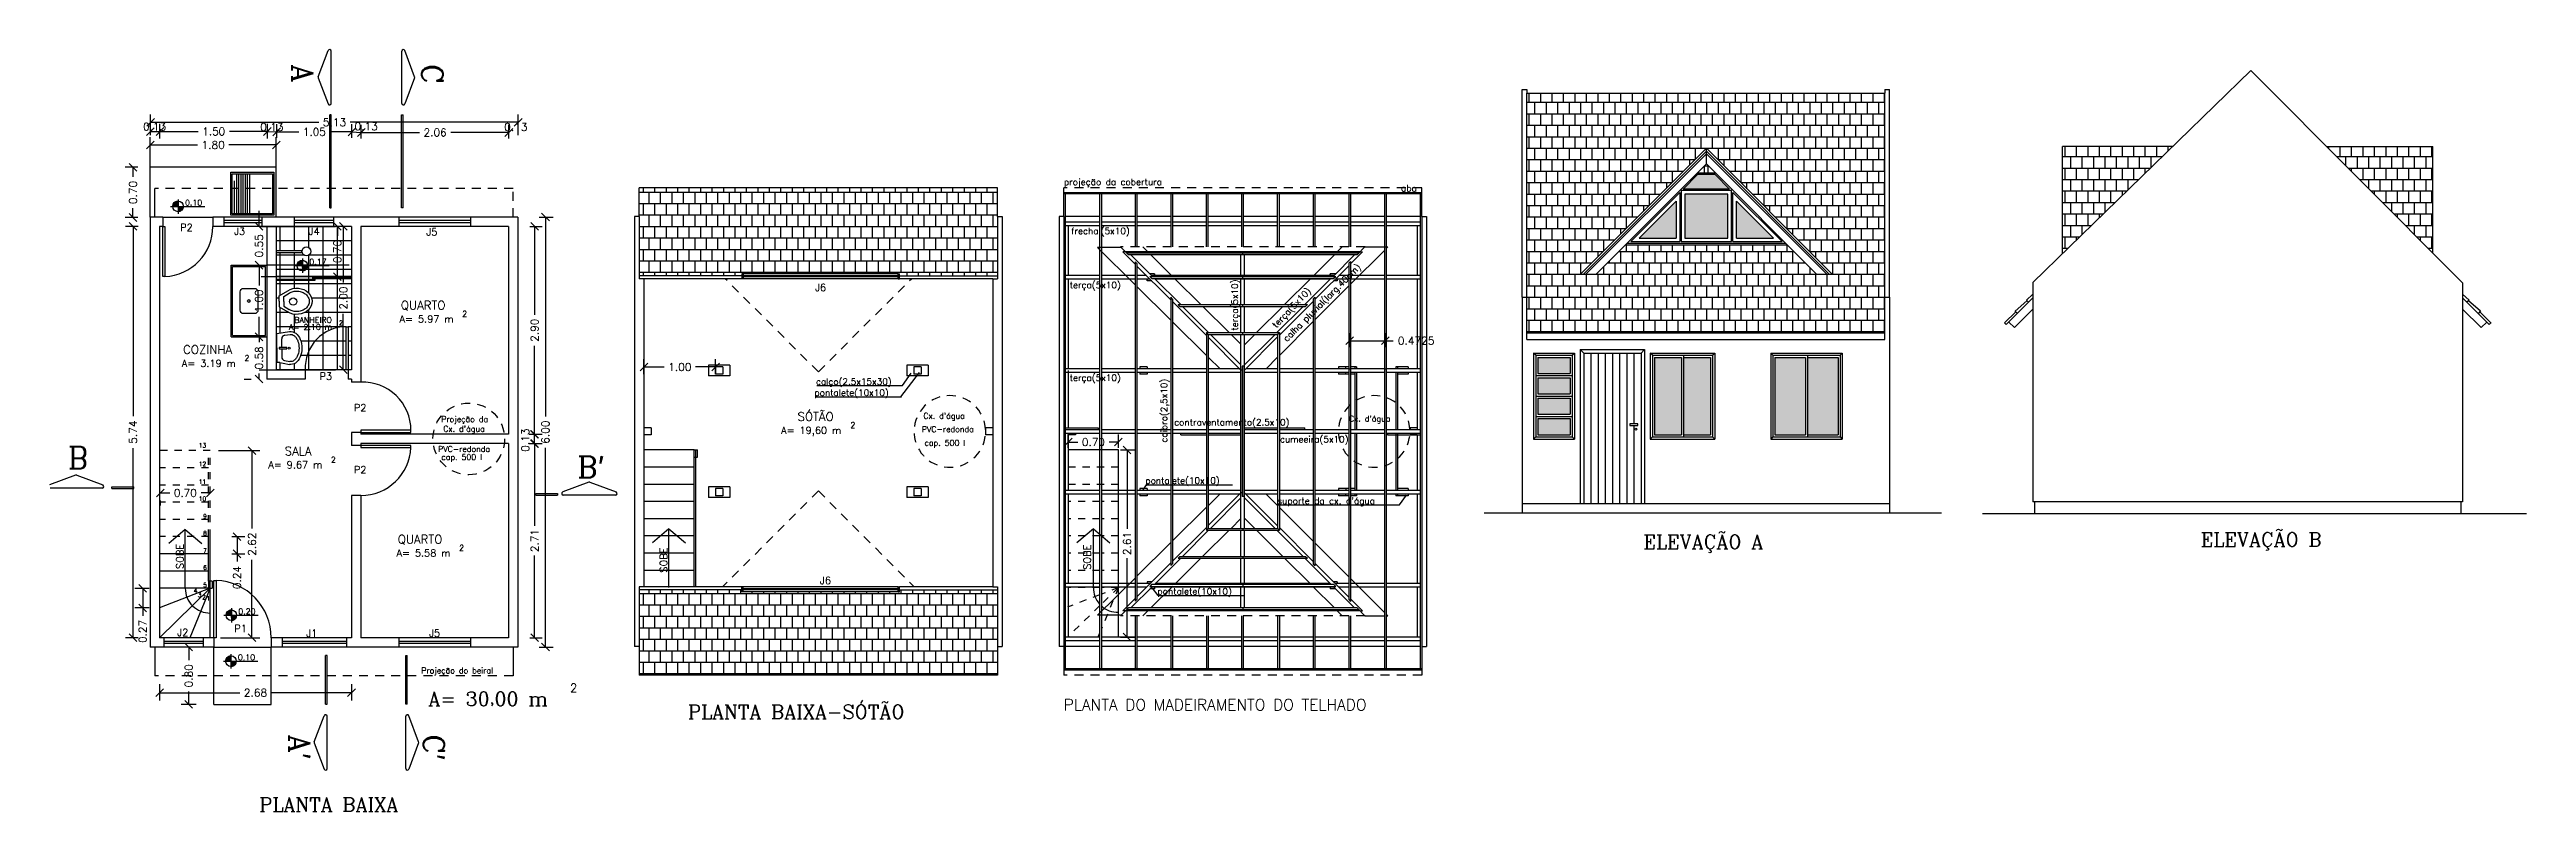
# Model space of a CAD drawing. Extents: x -79 to 141, y 7 to 81.
# Drawn here: x -58.74 to -24.16, y 29.76 to 40.39 of the extents above; entities that cross this region are included whole.
import ezdxf

# ---------------------------------------------------------------- set-up
doc = ezdxf.new("R2010")
doc.units = 0
doc.header["$LTSCALE"] = 10
doc.header["$MEASUREMENT"] = 0
doc.linetypes.add('DASHED2', pattern=[0.375, 0.25, -0.125])
doc.layers.get('0').update_dxf_attribs({"linetype": 'CONTINUOUS'})
doc.layers.get('DEFPOINTS').update_dxf_attribs({"linetype": 'CONTINUOUS'})
for name, color, linetype in [('CONCRETO', 5, 'CONTINUOUS'), ('COTA', 1, 'CONTINUOUS'), ('COTAS', 244, 'CONTINUOUS'), ('EQUIPAMENTOS', 1, 'CONTINUOUS'), ('ESCADA', 5, 'CONTINUOUS'), ('JANELA', 5, 'CONTINUOUS'), ('MADEIRAMENTODETELHADO', 244, 'CONTINUOUS'), ('PAREDE', 7, 'CONTINUOUS'), ('PAREDES', 7, 'CONTINUOUS'), ('PISO', 30, 'CONTINUOUS'), ('PORTA', 1, 'CONTINUOUS'), ('TELHADO', 30, 'CONTINUOUS'), ('TERRENOEMCORTE', 244, 'CONTINUOUS'), ('TEXTO', 1, 'CONTINUOUS')]:
    doc.layers.add(name, color=color, linetype=linetype)
doc.styles.add('ROMANC', font='ROMANC.SHX')
doc.styles.get("Standard").update_dxf_attribs({"font": 'ROMANC.SHX'})
doc.dimstyles.get("Standard").update_dxf_attribs({"dimscale": 0.6, "dimtxt": 0.18, "dimasz": 0.18, "dimexe": 0.18, "dimexo": 0.25, "dimgap": 0.09, "dimtad": 0, "dimzin": 0, "dimdsep": 46, "dimtxsty": 'Standard', "dimblk1": 'OBLIQUE', "dimblk2": 'OBLIQUE', "dimsah": 1, "dimcen": 0.09, "dimclrd": 30, "dimclre": 30, "dimadec": 0, "dimazin": 0, "dimtfac": 1, "dimtdec": 4, "dimtofl": 0, "dimtmove": 0, "dimatfit": 3, "dimldrblk": 'OBLIQUE', "dimfxl": 1, "dimtolj": 1, "dimtzin": 0, "dimarcsym": 0})

msp = doc.modelspace()

# ---------------------------------------------------------------- texts
at = {"color": 244, "linetype": 'ByBlock', "ltscale": 0.05, "char_height": 0.108, "attachment_point": 5}
for insert in [(-57.27164, 39.31525), (-55.63461, 39.30982), (-54.31846, 39.32068), (-52.23003, 39.30982)]:
    msp.add_mtext('\\A1;0.13', dxfattribs=dict(at, insert=insert))
at = {"color": 244, "linetype": 'ByBlock', "ltscale": 0.05, "insert": (-52.09668, 34.93948), "char_height": 0.108, "attachment_point": 5, "rotation": 90}
msp.add_mtext('\\A1;0.13', dxfattribs=at)
at = {"layer": 'EQUIPAMENTOS', "color": 1, "ltscale": 0.3, "style": 'ROMANC'}
for s, p in [("Cx. d'água", (-46.5392, 35.23994)), ('PVC-redonda', (-46.5626, 35.05384)), ('cap. 500 l', (-46.52369, 34.86257))]:
    msp.add_text(s, height=0.08, rotation=360, dxfattribs=at).set_placement(p)
at = {"layer": 'EQUIPAMENTOS', "color": 244, "ltscale": 0.3, "style": 'ROMANC'}
msp.add_text("Cx. d'água", height=0.08, rotation=360, dxfattribs=at).set_placement((-40.59809, 35.20099))
at = {"layer": 'ESCADA', "color": 30, "linetype": 'Continuous', "ltscale": 0.3, "style": 'ROMANC'}
msp.add_text('SOBE', height=0.1, rotation=90, dxfattribs=at).set_placement((-50.11662, 33.09192))
at = {"layer": 'TEXTO', "color": 3, "linetype": 'Continuous', "ltscale": 0.3, "style": 'ROMANC'}
for s, p in [('A', (-55.35728, 40.18767)), ('C', (-53.54506, 40.18767)), ("A'", (-55.39944, 30.83521)), ("C'", (-53.52455, 30.83521))]:
    msp.add_text(s, height=0.3, rotation=270, dxfattribs=at).set_placement(p)
at = {"layer": 'TEXTO', "color": 244, "ltscale": 0.3, "style": 'ROMANC'}
for s, p in [('projeção da cobertura', (-44.57806, 38.49833)), ('aba', (-39.87161, 38.41244)), ('frechal(5x10)', (-44.47683, 37.81478)), ('terça(5x10)', (-44.49757, 37.05997)), ('pontalete(10x10)', (-48.06099, 35.55812)), ('calço(2.5x15x30)', (-48.03928, 35.71312)), ('terça(5x10)', (-44.49757, 35.76655)), ('contraventamento(2.5x10)', (-43.0384, 35.14536)), ('cumeeira(5x10)', (-41.56164, 34.90823)), ('pontalete(10x10)', (-43.44105, 34.33192)), ("suporte da cx. d'água", (-41.59678, 34.04982)), ('pontalete(10x10)', (-43.27148, 32.78634))]:
    msp.add_text(s, height=0.09, dxfattribs=at).set_placement(p)
for s, height, rotation, p in [('0.10', 0.08, 360, (-56.84712, 38.21527)), ('0.17', 0.08, 360, (-55.11188, 37.38899)), ('calha pluvial(larg.40cm)', 0.09, 45, (-41.46502, 36.30803)), ('terça(5x10)', 0.09, 90, (-42.14874, 36.46931)), ('terça(5x10)', 0.09, 46.425531, (-41.61353, 36.49888)), ('BANHEIRO', 0.08, 360, (-55.32162, 36.57744)), ('A= 2.10 m', 0.08, 360, (-55.39814, 36.48067)), ('2', 0.064, 360, (-54.69819, 36.54622)), ('caibro(2,5x10)', 0.09, 90, (-43.13586, 34.90703)), ('Projeção da', 0.08, 360, (-53.27025, 35.19411)), ("Cx. d'água", 0.08, 360, (-53.24207, 35.05906)), ('13', 0.06, 360, (-56.6547, 34.83725)), ('12', 0.06, 360, (-56.6547, 34.57893)), ('PVC-redonda', 0.08, 360, (-53.31472, 34.77784)), ('cap. 500 l', 0.08, 360, (-53.26908, 34.66496)), ('11', 0.06, 360, (-56.6547, 34.32973)), ('10', 0.06, 360, (-56.6547, 34.09269)), ('9', 0.06, 360, (-56.5945, 33.84957)), ('8', 0.06, 360, (-56.5945, 33.61252)), ('7', 0.06, 360, (-56.5945, 33.3694)), ('4', 0.06, 360, (-56.72571, 32.809)), ('6', 0.06, 360, (-56.5945, 33.13236)), ('5', 0.06, 360, (-56.5945, 32.88924)), ('3', 0.06, 360, (-56.66982, 32.75134)), ('2', 0.06, 360, (-56.60723, 32.71966)), ('1', 0.06, 360, (-56.54864, 32.70294)), ('0.20', 0.08, 360, (-56.10347, 32.51074)), ('0.10', 0.08, 360, (-56.10907, 31.86993)), ('Projeção do beiral', 0.08, 360, (-53.54853, 31.68659))]:
    msp.add_text(s, height=height, rotation=rotation, dxfattribs=at).set_placement(p)
at = {"layer": 'TEXTO', "color": 1, "ltscale": 0.3, "style": 'ROMANC'}
for s, height, p in [('P2', 0.1, (-56.91554, 37.85894)), ('J3', 0.1, (-56.16164, 37.80436)), ('J4', 0.1, (-55.12259, 37.80436)), ('J5', 0.1, (-53.47806, 37.7969)), ('J6', 0.1, (-48.05156, 37.02127)), ('A= 5.97 m', 0.1, (-53.8526, 36.582)), ('QUARTO', 0.12, (-53.8339, 36.76338)), ('2', 0.08, (-52.97766, 36.66394)), ('A= 3.19 m', 0.1, (-56.89259, 35.96356)), ('COZINHA', 0.12, (-56.87388, 36.14494)), ('2', 0.08, (-56.01765, 36.0455)), ('P3', 0.1, (-54.97038, 35.78315)), ('P2', 0.1, (-54.48908, 35.34377)), ('SÓTÃO', 0.12, (-48.29629, 35.2098)), ('A= 19,60 m', 0.1, (-48.52616, 35.02842)), ('2', 0.08, (-47.55826, 35.11036)), ('A= 9.67 m', 0.1, (-55.68511, 34.54729)), ('SALA', 0.12, (-55.45524, 34.72867)), ('2', 0.08, (-54.81017, 34.62923)), ('P2', 0.1, (-54.48908, 34.47874)), ('QUARTO', 0.12, (-53.87697, 33.49793)), ('A= 5.58 m', 0.1, (-53.89568, 33.31655)), ('2', 0.08, (-53.02074, 33.39849)), ('J6', 0.1, (-47.98419, 32.93334)), ('J2', 0.1, (-56.9553, 32.20832)), ('P1', 0.1, (-56.15809, 32.26292)), ('J1', 0.1, (-55.1543, 32.19711)), ('J5', 0.1, (-53.43994, 32.19845))]:
    msp.add_text(s, height=height, rotation=360, dxfattribs=at).set_placement(p)
at = {"layer": 'TEXTO', "color": 3, "linetype": 'Continuous', "ltscale": 0.3, "style": 'ROMANC', "text_generation_flag": 2}
msp.add_text('B', height=0.3, rotation=180, dxfattribs=at).set_placement((-58.47946, 34.84642))
at = {"layer": 'TEXTO', "color": 3, "linetype": 'Continuous', "ltscale": 0.3, "style": 'ROMANC'}
msp.add_text("B'", height=0.3, dxfattribs=at).set_placement((-51.3728, 34.41646))
at = {"layer": 'TEXTO', "color": 5, "ltscale": 0.3, "style": 'ROMANC'}
for s, height, p in [('ELEVAÇÃO A', 0.196, (-36.48794, 33.42268)), ('ELEVAÇÃO B', 0.196, (-28.7081, 33.45796)), ('PLANTA BAIXA-SÓTÃO', 0.196, (-49.82732, 31.05065)), ('PLANTA DO MADEIRAMENTO DO TELHADO', 0.1568, (-44.58098, 31.17105)), ('PLANTA BAIXA ', 0.196, (-55.81163, 29.76047))]:
    msp.add_text(s, height=height, dxfattribs=at).set_placement(p)
at = {"layer": 'TEXTO', "color": 30, "ltscale": 0.3, "style": 'ROMANC'}
for p in [(-56.86868, 33.14313), (-44.20369, 33.13257)]:
    msp.add_text('SOBE', height=0.1, rotation=90, dxfattribs=at).set_placement(p)
at = {"layer": 'TEXTO', "color": 1, "ltscale": 0.3, "style": 'ROMANC'}
for s, height, p in [('2', 0.12, (-51.47441, 31.42357)), ('A= 30,00 m', 0.196, (-53.45153, 31.23345))]:
    msp.add_text(s, height=height, dxfattribs=at).set_placement(p)

# ---------------------------------------------------------------- blocks, each defined once
blk = doc.blocks.new('_OBLIQUE')
at = {"color": 0, "linetype": 'ByBlock'}
blk.add_line((-0.5, -0.5), (0.5, 0.5), dxfattribs=at)
blk = doc.blocks.new('*D18')
at = {"color": 30, "linetype": 'ByBlock', "ltscale": 0.3}
for p, q in [((-47.751, 33.394), (-47.751, 33.581)), ((-47.051, 33.394), (-47.051, 33.581)), ((-47.751, 33.473), (-47.62, 33.473)), ((-47.051, 33.473), (-47.182, 33.473))]:
    blk.add_line(p, q, dxfattribs=at)
at = {"layer": 'DEFPOINTS', "color": 0, "linetype": 'ByBlock', "ltscale": 0.3}
for p in [(-47.751, 33.473), (-47.751, 33.094), (-47.051, 33.094)]:
    blk.add_point(p, dxfattribs=at)
at = {"color": 30, "linetype": 'ByBlock', "ltscale": 0.3, "xscale": 0.108, "yscale": 0.108, "zscale": 0.108, "rotation": 180}
blk.add_blockref('_OBLIQUE', (-47.751, 33.473), dxfattribs=at)
at = {"color": 30, "linetype": 'ByBlock', "ltscale": 0.3, "xscale": 0.108, "yscale": 0.108, "zscale": 0.108}
blk.add_blockref('_OBLIQUE', (-47.051, 33.473), dxfattribs=at)
at = {"color": 0, "linetype": 'ByBlock', "ltscale": 0.3, "insert": (-47.401, 33.473), "char_height": 0.108, "attachment_point": 5}
blk.add_mtext('\\A1;0.70', dxfattribs=at)
blk = doc.blocks.new('*D20')
at = {"color": 30, "linetype": 'ByBlock', "ltscale": 0.3}
for p, q in [((-47.024, 33.363), (-46.822, 33.363)), ((-46.93, 33.363), (-46.93, 32.263)), ((-46.93, 30.752), (-46.93, 31.852)), ((-47.024, 30.752), (-46.822, 30.752))]:
    blk.add_line(p, q, dxfattribs=at)
at = {"layer": 'DEFPOINTS', "color": 0, "linetype": 'ByBlock', "ltscale": 0.3}
for p in [(-47.324, 33.363), (-47.324, 30.752), (-46.93, 30.752)]:
    blk.add_point(p, dxfattribs=at)
at = {"color": 30, "linetype": 'ByBlock', "ltscale": 0.3, "xscale": 0.108, "yscale": 0.108, "zscale": 0.108}
for p, rotation in [((-46.93, 33.363), 90), ((-46.93, 30.752), 270)]:
    blk.add_blockref('_OBLIQUE', p, dxfattribs=dict(at, rotation=rotation))
at = {"color": 0, "linetype": 'ByBlock', "ltscale": 0.3, "insert": (-46.93, 32.057), "char_height": 0.108, "attachment_point": 5, "rotation": 90}
blk.add_mtext('\\A1;2.61', dxfattribs=at)
blk = doc.blocks.new('*D40')
at = {"color": 30, "linetype": 'ByBlock', "ltscale": 0.05}
for p, q in [((-39.336, 36.698), (-39.336, 36.897)), ((-39.336, 36.789), (-38.839, 36.789)), ((-38.839, 36.698), (-38.839, 36.897)), ((-38.839, 36.789), (-38.731, 36.789))]:
    blk.add_line(p, q, dxfattribs=at)
at = {"layer": 'DEFPOINTS', "color": 0, "linetype": 'ByBlock', "ltscale": 0.05}
for p in [(-38.839, 36.789), (-39.336, 36.398), (-38.839, 36.398)]:
    blk.add_point(p, dxfattribs=at)
at = {"color": 30, "linetype": 'ByBlock', "ltscale": 0.05, "xscale": 0.108, "yscale": 0.108, "zscale": 0.108, "rotation": 180}
blk.add_blockref('_OBLIQUE', (-39.336, 36.789), dxfattribs=at)
at = {"color": 30, "linetype": 'ByBlock', "ltscale": 0.05, "xscale": 0.108, "yscale": 0.108, "zscale": 0.108}
blk.add_blockref('_OBLIQUE', (-38.839, 36.789), dxfattribs=at)
at = {"color": 0, "linetype": 'ByBlock', "ltscale": 0.05, "insert": (-38.409, 36.789), "char_height": 0.108, "attachment_point": 5}
blk.add_mtext('\\A1;{0.4725}', dxfattribs=at)
blk = doc.blocks.new('*D45')
at = {"color": 30, "linetype": 'ByBlock', "ltscale": 0.05}
for p, q in [((-45.163, 36.739), (-45.163, 36.949)), ((-45.163, 36.841), (-44.882, 36.841)), ((-44.163, 36.841), (-44.445, 36.841)), ((-44.163, 36.739), (-44.163, 36.949))]:
    blk.add_line(p, q, dxfattribs=at)
at = {"layer": 'DEFPOINTS', "color": 0, "linetype": 'ByBlock', "ltscale": 0.05}
for p in [(-44.163, 36.841), (-45.163, 36.439), (-44.163, 36.439)]:
    blk.add_point(p, dxfattribs=at)
at = {"color": 30, "linetype": 'ByBlock', "ltscale": 0.05, "xscale": 0.108, "yscale": 0.108, "zscale": 0.108, "rotation": 180}
blk.add_blockref('_OBLIQUE', (-45.163, 36.841), dxfattribs=at)
at = {"color": 30, "linetype": 'ByBlock', "ltscale": 0.05, "xscale": 0.108, "yscale": 0.108, "zscale": 0.108}
blk.add_blockref('_OBLIQUE', (-44.163, 36.841), dxfattribs=at)
at = {"color": 0, "linetype": 'ByBlock', "ltscale": 0.05, "insert": (-44.663, 36.841), "char_height": 0.108, "attachment_point": 5}
blk.add_mtext('\\A1;1.00', dxfattribs=at)
blk = doc.blocks.new('*X109')
at = {"color": 0, "linetype": 'Continuous', "ltscale": 0.05}
for p, q in [((-56, 47.68), (-56, 47.807)), ((-55.84, 47.68), (-55.84, 47.807)), ((-55.68, 47.68), (-55.68, 47.807)), ((-55.52, 47.68), (-55.52, 47.807)), ((-55.36, 47.68), (-55.36, 47.807)), ((-55.2, 47.68), (-55.2, 47.807)), ((-55.04, 47.68), (-55.04, 47.807)), ((-54.88, 47.68), (-54.88, 47.807)), ((-54.72, 47.68), (-54.72, 47.807)), ((-54.56, 47.68), (-54.56, 47.807)), ((-54.4, 47.68), (-54.4, 47.807)), ((-54.24, 47.68), (-54.24, 47.807)), ((-54.08, 47.68), (-54.08, 47.807)), ((-53.92, 47.68), (-53.92, 47.807)), ((-56.035, 47.68), (-53.781, 47.68)), ((-56.035, 47.52), (-53.759, 47.52)), ((-56, 47.36), (-56, 47.52)), ((-55.92, 47.52), (-55.92, 47.68)), ((-55.84, 47.36), (-55.84, 47.52)), ((-55.76, 47.52), (-55.76, 47.68)), ((-55.68, 47.36), (-55.68, 47.52)), ((-55.6, 47.52), (-55.6, 47.68)), ((-55.52, 47.36), (-55.52, 47.52)), ((-55.44, 47.52), (-55.44, 47.68)), ((-55.36, 47.36), (-55.36, 47.52)), ((-55.28, 47.52), (-55.28, 47.68)), ((-55.2, 47.36), (-55.2, 47.52)), ((-55.12, 47.52), (-55.12, 47.68)), ((-55.04, 47.36), (-55.04, 47.52)), ((-54.96, 47.52), (-54.96, 47.68)), ((-54.88, 47.36), (-54.88, 47.52)), ((-54.8, 47.52), (-54.8, 47.68)), ((-54.72, 47.36), (-54.72, 47.52)), ((-54.64, 47.52), (-54.64, 47.68)), ((-54.56, 47.36), (-54.56, 47.52)), ((-54.48, 47.52), (-54.48, 47.68)), ((-54.4, 47.36), (-54.4, 47.52)), ((-54.32, 47.52), (-54.32, 47.68)), ((-54.24, 47.36), (-54.24, 47.52)), ((-54.16, 47.52), (-54.16, 47.68)), ((-54.08, 47.36), (-54.08, 47.52)), ((-54, 47.52), (-54, 47.68)), ((-53.92, 47.36), (-53.92, 47.52)), ((-53.84, 47.52), (-53.84, 47.68)), ((-53.76, 47.36), (-53.76, 47.52)), ((-56.035, 47.36), (-53.737, 47.36)), ((-56.035, 47.2), (-53.714, 47.2)), ((-56.035, 47.04), (-53.692, 47.04)), ((-56, 47.04), (-56, 47.2)), ((-55.92, 47.2), (-55.92, 47.36)), ((-55.92, 46.88), (-55.92, 47.04)), ((-55.84, 47.04), (-55.84, 47.2)), ((-55.76, 47.2), (-55.76, 47.36)), ((-55.76, 46.88), (-55.76, 47.04)), ((-55.68, 47.04), (-55.68, 47.2)), ((-55.6, 47.2), (-55.6, 47.36)), ((-55.6, 46.88), (-55.6, 47.04)), ((-55.52, 47.04), (-55.52, 47.2)), ((-55.44, 47.2), (-55.44, 47.36)), ((-55.44, 46.88), (-55.44, 47.04)), ((-55.36, 47.04), (-55.36, 47.2)), ((-55.28, 47.2), (-55.28, 47.36)), ((-55.28, 46.88), (-55.28, 47.04)), ((-55.2, 47.04), (-55.2, 47.2)), ((-55.12, 47.2), (-55.12, 47.36)), ((-55.12, 46.88), (-55.12, 47.04)), ((-55.04, 47.04), (-55.04, 47.2)), ((-54.96, 47.2), (-54.96, 47.36)), ((-54.96, 46.88), (-54.96, 47.04)), ((-54.88, 47.04), (-54.88, 47.2)), ((-54.8, 47.2), (-54.8, 47.36)), ((-54.8, 46.88), (-54.8, 47.04)), ((-54.72, 47.04), (-54.72, 47.2)), ((-54.64, 47.2), (-54.64, 47.36)), ((-54.64, 46.88), (-54.64, 47.04)), ((-54.56, 47.04), (-54.56, 47.2)), ((-54.48, 47.2), (-54.48, 47.36)), ((-54.48, 46.88), (-54.48, 47.04)), ((-54.4, 47.04), (-54.4, 47.2)), ((-54.32, 47.2), (-54.32, 47.36)), ((-54.32, 46.88), (-54.32, 47.04)), ((-54.24, 47.04), (-54.24, 47.2)), ((-54.16, 47.2), (-54.16, 47.36)), ((-54.16, 46.88), (-54.16, 47.04)), ((-54.08, 47.04), (-54.08, 47.2)), ((-54, 47.2), (-54, 47.36)), ((-54, 46.88), (-54, 47.04)), ((-53.92, 47.04), (-53.92, 47.2)), ((-53.84, 47.2), (-53.84, 47.36)), ((-53.84, 46.88), (-53.84, 47.04)), ((-53.76, 47.04), (-53.76, 47.2)), ((-56.035, 46.88), (-53.688, 46.88)), ((-56.035, 46.72), (-53.848, 46.72)), ((-56, 46.72), (-56, 46.88)), ((-55.92, 46.56), (-55.92, 46.72)), ((-55.84, 46.72), (-55.84, 46.88)), ((-55.76, 46.56), (-55.76, 46.72)), ((-55.68, 46.72), (-55.68, 46.88)), ((-55.6, 46.56), (-55.6, 46.72)), ((-55.52, 46.72), (-55.52, 46.88)), ((-55.44, 46.56), (-55.44, 46.72)), ((-55.36, 46.72), (-55.36, 46.88)), ((-55.28, 46.56), (-55.28, 46.72)), ((-55.2, 46.72), (-55.2, 46.88)), ((-55.12, 46.56), (-55.12, 46.72)), ((-55.04, 46.72), (-55.04, 46.88)), ((-54.96, 46.56), (-54.96, 46.72)), ((-54.88, 46.72), (-54.88, 46.88)), ((-54.8, 46.56), (-54.8, 46.72)), ((-54.72, 46.72), (-54.72, 46.88)), ((-54.64, 46.56), (-54.64, 46.72)), ((-54.56, 46.72), (-54.56, 46.88)), ((-54.48, 46.56), (-54.48, 46.72)), ((-54.4, 46.72), (-54.4, 46.88)), ((-54.32, 46.56), (-54.32, 46.72)), ((-54.24, 46.72), (-54.24, 46.88)), ((-54.16, 46.56), (-54.16, 46.72)), ((-54.08, 46.72), (-54.08, 46.88)), ((-54, 46.568), (-54, 46.72)), ((-53.92, 46.72), (-53.92, 46.88)), ((-53.76, 46.808), (-53.76, 46.88)), ((-53.68, 46.888), (-53.68, 46.953)), ((-56.035, 46.56), (-54.008, 46.56)), ((-56.035, 46.4), (-54.168, 46.4)), ((-56, 46.4), (-56, 46.56)), ((-55.92, 46.24), (-55.92, 46.4)), ((-55.84, 46.4), (-55.84, 46.56)), ((-55.76, 46.24), (-55.76, 46.4)), ((-55.68, 46.4), (-55.68, 46.56)), ((-55.6, 46.24), (-55.6, 46.4)), ((-55.52, 46.4), (-55.52, 46.56)), ((-55.44, 46.24), (-55.44, 46.4)), ((-55.36, 46.4), (-55.36, 46.56)), ((-55.28, 46.24), (-55.28, 46.4)), ((-55.2, 46.4), (-55.2, 46.56)), ((-55.12, 46.24), (-55.12, 46.4)), ((-55.04, 46.4), (-55.04, 46.56)), ((-54.96, 46.24), (-54.96, 46.4)), ((-54.88, 46.4), (-54.88, 46.56)), ((-54.8, 46.24), (-54.8, 46.4)), ((-54.72, 46.4), (-54.72, 46.56)), ((-54.64, 46.24), (-54.64, 46.4)), ((-54.56, 46.4), (-54.56, 46.56)), ((-54.48, 46.24), (-54.48, 46.4)), ((-54.4, 46.4), (-54.4, 46.56)), ((-54.32, 46.248), (-54.32, 46.4)), ((-54.24, 46.4), (-54.24, 46.56)), ((-54.08, 46.488), (-54.08, 46.56)), ((-56.035, 46.24), (-54.328, 46.24)), ((-56.035, 46.08), (-54.488, 46.08)), ((-56, 46.08), (-56, 46.24)), ((-55.92, 45.92), (-55.92, 46.08)), ((-55.84, 46.08), (-55.84, 46.24)), ((-55.76, 45.92), (-55.76, 46.08)), ((-55.68, 46.08), (-55.68, 46.24)), ((-55.6, 45.92), (-55.6, 46.08)), ((-55.52, 46.08), (-55.52, 46.24)), ((-55.44, 45.92), (-55.44, 46.08)), ((-55.36, 46.08), (-55.36, 46.24)), ((-55.28, 45.92), (-55.28, 46.08)), ((-55.2, 46.08), (-55.2, 46.24)), ((-55.12, 45.92), (-55.12, 46.08)), ((-55.04, 46.08), (-55.04, 46.24)), ((-54.96, 45.92), (-54.96, 46.08)), ((-54.88, 46.08), (-54.88, 46.24)), ((-54.8, 45.92), (-54.8, 46.08)), ((-54.72, 46.08), (-54.72, 46.24)), ((-54.64, 45.928), (-54.64, 46.08)), ((-54.56, 46.08), (-54.56, 46.24)), ((-54.4, 46.168), (-54.4, 46.24)), ((-56.035, 45.92), (-54.648, 45.92)), ((-56.035, 45.76), (-54.808, 45.76)), ((-56, 45.76), (-56, 45.92)), ((-55.92, 45.6), (-55.92, 45.76)), ((-55.84, 45.76), (-55.84, 45.92)), ((-55.76, 45.6), (-55.76, 45.76)), ((-55.68, 45.76), (-55.68, 45.92)), ((-55.6, 45.6), (-55.6, 45.76)), ((-55.52, 45.76), (-55.52, 45.92)), ((-55.44, 45.6), (-55.44, 45.76)), ((-55.36, 45.76), (-55.36, 45.92)), ((-55.28, 45.6), (-55.28, 45.76)), ((-55.2, 45.76), (-55.2, 45.92)), ((-55.12, 45.6), (-55.12, 45.76)), ((-55.04, 45.76), (-55.04, 45.92)), ((-54.96, 45.608), (-54.96, 45.76)), ((-54.88, 45.76), (-54.88, 45.92)), ((-54.72, 45.848), (-54.72, 45.92)), ((-54.64, 45.6), (-54.64, 45.692)), ((-54.48, 45.6), (-54.48, 45.692)), ((-54.32, 45.6), (-54.32, 45.692)), ((-54.16, 45.6), (-54.16, 45.692)), ((-54, 45.6), (-54, 45.692)), ((-53.84, 45.6), (-53.84, 45.692)), ((-53.68, 45.6), (-53.68, 45.692)), ((-53.52, 45.6), (-53.52, 45.692)), ((-56.035, 45.6), (-54.968, 45.6)), ((-56.035, 45.44), (-55.128, 45.44)), ((-56, 45.44), (-56, 45.6)), ((-55.92, 45.28), (-55.92, 45.44)), ((-55.84, 45.44), (-55.84, 45.6)), ((-55.76, 45.28), (-55.76, 45.44)), ((-55.68, 45.44), (-55.68, 45.6)), ((-55.6, 45.28), (-55.6, 45.44)), ((-55.52, 45.44), (-55.52, 45.6)), ((-55.44, 45.28), (-55.44, 45.44)), ((-55.36, 45.44), (-55.36, 45.6)), ((-55.28, 45.288), (-55.28, 45.44)), ((-55.2, 45.44), (-55.2, 45.6)), ((-55.04, 45.528), (-55.04, 45.6)), ((-54.96, 45.28), (-54.96, 45.389)), ((-54.909, 45.44), (-53.47, 45.44)), ((-54.88, 45.44), (-54.88, 45.469)), ((-54.8, 45.28), (-54.8, 45.44)), ((-54.749, 45.6), (-53.492, 45.6)), ((-54.72, 45.44), (-54.72, 45.6)), ((-54.64, 45.28), (-54.64, 45.44)), ((-54.56, 45.44), (-54.56, 45.6)), ((-54.48, 45.28), (-54.48, 45.44)), ((-54.4, 45.44), (-54.4, 45.6)), ((-54.32, 45.28), (-54.32, 45.44)), ((-54.24, 45.44), (-54.24, 45.6)), ((-54.16, 45.28), (-54.16, 45.44)), ((-54.08, 45.44), (-54.08, 45.6)), ((-54, 45.28), (-54, 45.44)), ((-53.92, 45.44), (-53.92, 45.6)), ((-53.84, 45.28), (-53.84, 45.44)), ((-53.76, 45.44), (-53.76, 45.6)), ((-53.68, 45.28), (-53.68, 45.44)), ((-53.6, 45.44), (-53.6, 45.6)), ((-53.52, 45.28), (-53.52, 45.44)), ((-56.035, 45.28), (-53.447, 45.28)), ((-56.035, 45.12), (-53.425, 45.12)), ((-56.035, 44.96), (-53.403, 44.96)), ((-56, 45.12), (-56, 45.28)), ((-56, 44.8), (-56, 44.96)), ((-55.92, 44.96), (-55.92, 45.12)), ((-55.84, 45.12), (-55.84, 45.28)), ((-55.84, 44.8), (-55.84, 44.96)), ((-55.76, 44.96), (-55.76, 45.12)), ((-55.68, 45.12), (-55.68, 45.28)), ((-55.68, 44.8), (-55.68, 44.96)), ((-55.6, 44.96), (-55.6, 45.12)), ((-55.52, 45.12), (-55.52, 45.28)), ((-55.52, 44.8), (-55.52, 44.96)), ((-55.44, 44.96), (-55.44, 45.12)), ((-55.36, 45.12), (-55.36, 45.28)), ((-55.36, 44.8), (-55.36, 44.96)), ((-55.28, 45.28), (-55.28, 45.282)), ((-55.28, 44.96), (-55.28, 45.12)), ((-55.2, 45.12), (-55.2, 45.28)), ((-55.2, 44.8), (-55.2, 44.96)), ((-55.12, 45.28), (-55.12, 45.282)), ((-55.12, 44.96), (-55.12, 45.12)), ((-55.04, 45.12), (-55.04, 45.28)), ((-55.04, 44.8), (-55.04, 44.96)), ((-54.96, 44.96), (-54.96, 45.12)), ((-54.88, 45.12), (-54.88, 45.28)), ((-54.88, 44.8), (-54.88, 44.96)), ((-54.8, 44.96), (-54.8, 45.12)), ((-54.72, 45.12), (-54.72, 45.28)), ((-54.72, 44.8), (-54.72, 44.96)), ((-54.64, 44.96), (-54.64, 45.12)), ((-54.56, 45.12), (-54.56, 45.28)), ((-54.56, 44.8), (-54.56, 44.96)), ((-54.48, 44.96), (-54.48, 45.12)), ((-54.4, 45.12), (-54.4, 45.28)), ((-54.4, 44.8), (-54.4, 44.96)), ((-54.32, 44.96), (-54.32, 45.12)), ((-54.24, 45.12), (-54.24, 45.28)), ((-54.24, 44.8), (-54.24, 44.96)), ((-54.16, 44.96), (-54.16, 45.12)), ((-54.08, 45.12), (-54.08, 45.28)), ((-54.08, 44.8), (-54.08, 44.96)), ((-54, 44.96), (-54, 45.12)), ((-53.92, 45.12), (-53.92, 45.28)), ((-53.92, 44.8), (-53.92, 44.96)), ((-53.84, 44.96), (-53.84, 45.12)), ((-53.76, 45.12), (-53.76, 45.28)), ((-53.76, 44.8), (-53.76, 44.96)), ((-53.68, 44.96), (-53.68, 45.12)), ((-53.6, 45.12), (-53.6, 45.28)), ((-53.6, 44.8), (-53.6, 44.96)), ((-53.52, 44.96), (-53.52, 45.12)), ((-53.44, 45.12), (-53.44, 45.227)), ((-53.44, 44.8), (-53.44, 44.96)), ((-56.035, 44.8), (-53.381, 44.8)), ((-56.035, 44.64), (-53.358, 44.64)), ((-56, 44.48), (-56, 44.64)), ((-55.92, 44.64), (-55.92, 44.8)), ((-55.84, 44.48), (-55.84, 44.64)), ((-55.76, 44.64), (-55.76, 44.8)), ((-55.68, 44.48), (-55.68, 44.64)), ((-55.6, 44.64), (-55.6, 44.8)), ((-55.52, 44.48), (-55.52, 44.64)), ((-55.44, 44.64), (-55.44, 44.8)), ((-55.36, 44.48), (-55.36, 44.64)), ((-55.28, 44.64), (-55.28, 44.8)), ((-55.2, 44.48), (-55.2, 44.64)), ((-55.12, 44.64), (-55.12, 44.8)), ((-55.04, 44.48), (-55.04, 44.64)), ((-54.96, 44.64), (-54.96, 44.8)), ((-54.88, 44.48), (-54.88, 44.64)), ((-54.8, 44.64), (-54.8, 44.8)), ((-54.72, 44.48), (-54.72, 44.64)), ((-54.64, 44.64), (-54.64, 44.8)), ((-54.56, 44.48), (-54.56, 44.64)), ((-54.48, 44.64), (-54.48, 44.8)), ((-54.4, 44.48), (-54.4, 44.64)), ((-54.32, 44.64), (-54.32, 44.8)), ((-54.24, 44.48), (-54.24, 44.64)), ((-54.16, 44.64), (-54.16, 44.8)), ((-54.08, 44.48), (-54.08, 44.64)), ((-54, 44.64), (-54, 44.8)), ((-53.92, 44.48), (-53.92, 44.64)), ((-53.84, 44.64), (-53.84, 44.8)), ((-53.76, 44.48), (-53.76, 44.64)), ((-53.68, 44.64), (-53.68, 44.8)), ((-53.6, 44.48), (-53.6, 44.64)), ((-53.52, 44.64), (-53.52, 44.8)), ((-53.44, 44.48), (-53.44, 44.64)), ((-53.36, 44.64), (-53.36, 44.652)), ((-56.035, 44.48), (-53.336, 44.48)), ((-55.92, 44.462), (-55.92, 44.48)), ((-55.76, 44.462), (-55.76, 44.48)), ((-55.6, 44.462), (-55.6, 44.48)), ((-55.44, 44.462), (-55.44, 44.48)), ((-55.28, 44.462), (-55.28, 44.48)), ((-55.12, 44.462), (-55.12, 44.48)), ((-54.96, 44.462), (-54.96, 44.48)), ((-54.8, 44.462), (-54.8, 44.48)), ((-54.64, 44.462), (-54.64, 44.48)), ((-54.48, 44.462), (-54.48, 44.48)), ((-54.32, 44.462), (-54.32, 44.48)), ((-54.16, 44.462), (-54.16, 44.48)), ((-54, 44.462), (-54, 44.48)), ((-53.84, 44.462), (-53.84, 44.48)), ((-53.68, 44.462), (-53.68, 44.48)), ((-53.52, 44.462), (-53.52, 44.48)), ((-53.36, 44.462), (-53.36, 44.48))]:
    blk.add_line(p, q, dxfattribs=at)
blk = doc.blocks.new('*X110')
at = {"color": 0, "linetype": 'Continuous', "ltscale": 0.05}
for p, q in [((-53.76, 47.68), (-53.76, 47.807)), ((-53.6, 47.68), (-53.6, 47.807)), ((-53.44, 47.68), (-53.44, 47.807)), ((-53.28, 47.68), (-53.28, 47.807)), ((-53.12, 47.68), (-53.12, 47.807)), ((-52.96, 47.68), (-52.96, 47.807)), ((-52.8, 47.68), (-52.8, 47.807)), ((-52.64, 47.68), (-52.64, 47.807)), ((-52.48, 47.68), (-52.48, 47.807)), ((-52.32, 47.68), (-52.32, 47.807)), ((-52.16, 47.68), (-52.16, 47.807)), ((-52, 47.68), (-52, 47.807)), ((-51.84, 47.68), (-51.84, 47.807)), ((-51.68, 47.68), (-51.68, 47.807)), ((-51.52, 47.68), (-51.52, 47.807)), ((-51.36, 47.68), (-51.36, 47.807)), ((-51.2, 47.68), (-51.2, 47.807)), ((-51.04, 47.68), (-51.04, 47.807)), ((-53.781, 47.68), (-51.035, 47.68)), ((-53.759, 47.52), (-51.035, 47.52)), ((-53.68, 47.52), (-53.68, 47.68)), ((-53.6, 47.36), (-53.6, 47.52)), ((-53.52, 47.52), (-53.52, 47.68)), ((-53.44, 47.36), (-53.44, 47.52)), ((-53.36, 47.52), (-53.36, 47.68)), ((-53.28, 47.36), (-53.28, 47.52)), ((-53.2, 47.52), (-53.2, 47.68)), ((-53.12, 47.36), (-53.12, 47.52)), ((-53.04, 47.52), (-53.04, 47.68)), ((-52.96, 47.36), (-52.96, 47.52)), ((-52.88, 47.52), (-52.88, 47.68)), ((-52.8, 47.36), (-52.8, 47.52)), ((-52.72, 47.52), (-52.72, 47.68)), ((-52.64, 47.36), (-52.64, 47.52)), ((-52.56, 47.52), (-52.56, 47.68)), ((-52.48, 47.36), (-52.48, 47.52)), ((-52.4, 47.52), (-52.4, 47.68)), ((-52.32, 47.36), (-52.32, 47.52)), ((-52.24, 47.52), (-52.24, 47.68)), ((-52.16, 47.36), (-52.16, 47.52)), ((-52.08, 47.52), (-52.08, 47.68)), ((-52, 47.36), (-52, 47.52)), ((-51.92, 47.52), (-51.92, 47.68)), ((-51.84, 47.36), (-51.84, 47.52)), ((-51.76, 47.52), (-51.76, 47.68)), ((-51.68, 47.36), (-51.68, 47.52)), ((-51.6, 47.52), (-51.6, 47.68)), ((-51.52, 47.36), (-51.52, 47.52)), ((-51.44, 47.52), (-51.44, 47.68)), ((-51.36, 47.36), (-51.36, 47.52)), ((-51.28, 47.52), (-51.28, 47.68)), ((-51.2, 47.36), (-51.2, 47.52)), ((-51.12, 47.52), (-51.12, 47.68)), ((-51.04, 47.36), (-51.04, 47.52)), ((-53.737, 47.36), (-51.035, 47.36)), ((-53.714, 47.2), (-51.035, 47.2)), ((-53.692, 47.04), (-53.528, 47.04)), ((-53.68, 47.2), (-53.68, 47.36)), ((-53.68, 46.953), (-53.68, 47.04)), ((-53.6, 47.04), (-53.6, 47.2)), ((-53.527, 47.04), (-51.035, 47.04)), ((-53.52, 47.2), (-53.52, 47.36)), ((-53.52, 47.033), (-53.52, 47.04)), ((-53.44, 47.04), (-53.44, 47.2)), ((-53.36, 47.2), (-53.36, 47.36)), ((-53.36, 46.88), (-53.36, 47.04)), ((-53.28, 47.04), (-53.28, 47.2)), ((-53.2, 47.2), (-53.2, 47.36)), ((-53.2, 46.88), (-53.2, 47.04)), ((-53.12, 47.04), (-53.12, 47.2)), ((-53.04, 47.2), (-53.04, 47.36)), ((-53.04, 46.88), (-53.04, 47.04)), ((-52.96, 47.04), (-52.96, 47.2)), ((-52.88, 47.2), (-52.88, 47.36)), ((-52.88, 46.88), (-52.88, 47.04)), ((-52.8, 47.04), (-52.8, 47.2)), ((-52.72, 47.2), (-52.72, 47.36)), ((-52.72, 46.88), (-52.72, 47.04)), ((-52.64, 47.04), (-52.64, 47.2)), ((-52.56, 47.2), (-52.56, 47.36)), ((-52.56, 46.88), (-52.56, 47.04)), ((-52.48, 47.04), (-52.48, 47.2)), ((-52.4, 47.2), (-52.4, 47.36)), ((-52.4, 46.88), (-52.4, 47.04)), ((-52.32, 47.04), (-52.32, 47.2)), ((-52.24, 47.2), (-52.24, 47.36)), ((-52.24, 46.88), (-52.24, 47.04)), ((-52.16, 47.04), (-52.16, 47.2)), ((-52.08, 47.2), (-52.08, 47.36)), ((-52.08, 46.88), (-52.08, 47.04)), ((-52, 47.04), (-52, 47.2)), ((-51.92, 47.2), (-51.92, 47.36)), ((-51.92, 46.88), (-51.92, 47.04)), ((-51.84, 47.04), (-51.84, 47.2)), ((-51.76, 47.2), (-51.76, 47.36)), ((-51.76, 46.88), (-51.76, 47.04)), ((-51.68, 47.04), (-51.68, 47.2)), ((-51.6, 47.2), (-51.6, 47.36)), ((-51.6, 46.88), (-51.6, 47.04)), ((-51.52, 47.04), (-51.52, 47.2)), ((-51.44, 47.2), (-51.44, 47.36)), ((-51.44, 46.88), (-51.44, 47.04)), ((-51.36, 47.04), (-51.36, 47.2)), ((-51.28, 47.2), (-51.28, 47.36)), ((-51.28, 46.88), (-51.28, 47.04)), ((-51.2, 47.04), (-51.2, 47.2)), ((-51.12, 47.2), (-51.12, 47.36)), ((-51.12, 46.88), (-51.12, 47.04)), ((-51.04, 47.04), (-51.04, 47.2)), ((-53.367, 46.88), (-51.035, 46.88)), ((-53.28, 46.793), (-53.28, 46.88)), ((-53.207, 46.72), (-51.035, 46.72)), ((-53.2, 46.713), (-53.2, 46.72)), ((-53.12, 46.72), (-53.12, 46.88)), ((-53.04, 46.56), (-53.04, 46.72)), ((-52.96, 46.72), (-52.96, 46.88)), ((-52.88, 46.56), (-52.88, 46.72)), ((-52.8, 46.72), (-52.8, 46.88)), ((-52.72, 46.56), (-52.72, 46.72)), ((-52.64, 46.72), (-52.64, 46.88)), ((-52.56, 46.56), (-52.56, 46.72)), ((-52.48, 46.72), (-52.48, 46.88)), ((-52.4, 46.56), (-52.4, 46.72)), ((-52.32, 46.72), (-52.32, 46.88)), ((-52.24, 46.56), (-52.24, 46.72)), ((-52.16, 46.72), (-52.16, 46.88)), ((-52.08, 46.56), (-52.08, 46.72)), ((-52, 46.72), (-52, 46.88)), ((-51.92, 46.56), (-51.92, 46.72)), ((-51.84, 46.72), (-51.84, 46.88)), ((-51.76, 46.56), (-51.76, 46.72)), ((-51.68, 46.72), (-51.68, 46.88)), ((-51.6, 46.56), (-51.6, 46.72)), ((-51.52, 46.72), (-51.52, 46.88)), ((-51.44, 46.56), (-51.44, 46.72)), ((-51.36, 46.72), (-51.36, 46.88)), ((-51.28, 46.56), (-51.28, 46.72)), ((-51.2, 46.72), (-51.2, 46.88)), ((-51.12, 46.56), (-51.12, 46.72)), ((-51.04, 46.72), (-51.04, 46.88)), ((-53.047, 46.56), (-51.035, 46.56)), ((-52.96, 46.473), (-52.96, 46.56)), ((-52.887, 46.4), (-51.035, 46.4)), ((-52.88, 46.393), (-52.88, 46.4)), ((-52.8, 46.4), (-52.8, 46.56)), ((-52.72, 46.24), (-52.72, 46.4)), ((-52.64, 46.4), (-52.64, 46.56)), ((-52.56, 46.24), (-52.56, 46.4)), ((-52.48, 46.4), (-52.48, 46.56)), ((-52.4, 46.24), (-52.4, 46.4)), ((-52.32, 46.4), (-52.32, 46.56)), ((-52.24, 46.24), (-52.24, 46.4)), ((-52.16, 46.4), (-52.16, 46.56)), ((-52.08, 46.24), (-52.08, 46.4)), ((-52, 46.4), (-52, 46.56)), ((-51.92, 46.24), (-51.92, 46.4)), ((-51.84, 46.4), (-51.84, 46.56)), ((-51.76, 46.24), (-51.76, 46.4)), ((-51.68, 46.4), (-51.68, 46.56)), ((-51.6, 46.24), (-51.6, 46.4)), ((-51.52, 46.4), (-51.52, 46.56)), ((-51.44, 46.24), (-51.44, 46.4)), ((-51.36, 46.4), (-51.36, 46.56)), ((-51.28, 46.24), (-51.28, 46.4)), ((-51.2, 46.4), (-51.2, 46.56)), ((-51.12, 46.24), (-51.12, 46.4)), ((-51.04, 46.4), (-51.04, 46.56)), ((-52.727, 46.24), (-51.035, 46.24)), ((-52.64, 46.153), (-52.64, 46.24)), ((-52.567, 46.08), (-51.035, 46.08)), ((-52.56, 46.073), (-52.56, 46.08)), ((-52.48, 46.08), (-52.48, 46.24)), ((-52.4, 45.92), (-52.4, 46.08)), ((-52.32, 46.08), (-52.32, 46.24)), ((-52.24, 45.92), (-52.24, 46.08)), ((-52.16, 46.08), (-52.16, 46.24)), ((-52.08, 45.92), (-52.08, 46.08)), ((-52, 46.08), (-52, 46.24)), ((-51.92, 45.92), (-51.92, 46.08)), ((-51.84, 46.08), (-51.84, 46.24)), ((-51.76, 45.92), (-51.76, 46.08)), ((-51.68, 46.08), (-51.68, 46.24)), ((-51.6, 45.92), (-51.6, 46.08)), ((-51.52, 46.08), (-51.52, 46.24)), ((-51.44, 45.92), (-51.44, 46.08)), ((-51.36, 46.08), (-51.36, 46.24)), ((-51.28, 45.92), (-51.28, 46.08)), ((-51.2, 46.08), (-51.2, 46.24)), ((-51.12, 45.92), (-51.12, 46.08)), ((-51.04, 46.08), (-51.04, 46.24)), ((-53.36, 45.6), (-53.36, 45.692)), ((-53.2, 45.6), (-53.2, 45.692)), ((-53.04, 45.6), (-53.04, 45.692)), ((-52.88, 45.6), (-52.88, 45.692)), ((-52.72, 45.6), (-52.72, 45.692)), ((-52.56, 45.6), (-52.56, 45.692)), ((-52.407, 45.92), (-51.035, 45.92)), ((-52.4, 45.6), (-52.4, 45.692)), ((-52.32, 45.833), (-52.32, 45.92)), ((-52.247, 45.76), (-51.035, 45.76)), ((-52.24, 45.753), (-52.24, 45.76)), ((-52.16, 45.76), (-52.16, 45.92)), ((-52.08, 45.6), (-52.08, 45.76)), ((-52, 45.76), (-52, 45.92)), ((-51.92, 45.6), (-51.92, 45.76)), ((-51.84, 45.76), (-51.84, 45.92)), ((-51.76, 45.6), (-51.76, 45.76)), ((-51.68, 45.76), (-51.68, 45.92)), ((-51.6, 45.6), (-51.6, 45.76)), ((-51.52, 45.76), (-51.52, 45.92)), ((-51.44, 45.6), (-51.44, 45.76)), ((-51.36, 45.76), (-51.36, 45.92)), ((-51.28, 45.6), (-51.28, 45.76)), ((-51.2, 45.76), (-51.2, 45.92)), ((-51.12, 45.6), (-51.12, 45.76)), ((-51.04, 45.76), (-51.04, 45.92)), ((-53.492, 45.6), (-52.306, 45.6)), ((-53.47, 45.44), (-52.146, 45.44)), ((-53.44, 45.44), (-53.44, 45.6)), ((-53.36, 45.28), (-53.36, 45.44)), ((-53.28, 45.44), (-53.28, 45.6)), ((-53.2, 45.28), (-53.2, 45.44)), ((-53.12, 45.44), (-53.12, 45.6)), ((-53.04, 45.28), (-53.04, 45.44)), ((-52.96, 45.44), (-52.96, 45.6)), ((-52.88, 45.28), (-52.88, 45.44)), ((-52.8, 45.44), (-52.8, 45.6)), ((-52.72, 45.28), (-52.72, 45.44)), ((-52.64, 45.44), (-52.64, 45.6)), ((-52.56, 45.28), (-52.56, 45.44)), ((-52.48, 45.44), (-52.48, 45.6)), ((-52.4, 45.28), (-52.4, 45.44)), ((-52.32, 45.44), (-52.32, 45.6)), ((-52.24, 45.28), (-52.24, 45.44)), ((-52.16, 45.44), (-52.16, 45.454)), ((-52.087, 45.6), (-51.035, 45.6)), ((-52.08, 45.28), (-52.08, 45.374)), ((-52, 45.513), (-52, 45.6)), ((-51.927, 45.44), (-51.035, 45.44)), ((-51.92, 45.433), (-51.92, 45.44)), ((-51.84, 45.44), (-51.84, 45.6)), ((-51.76, 45.28), (-51.76, 45.44)), ((-51.68, 45.44), (-51.68, 45.6)), ((-51.6, 45.28), (-51.6, 45.44)), ((-51.52, 45.44), (-51.52, 45.6)), ((-51.44, 45.28), (-51.44, 45.44)), ((-51.36, 45.44), (-51.36, 45.6)), ((-51.28, 45.28), (-51.28, 45.44)), ((-51.2, 45.44), (-51.2, 45.6)), ((-51.12, 45.28), (-51.12, 45.44)), ((-51.04, 45.44), (-51.04, 45.6)), ((-53.447, 45.28), (-51.035, 45.28)), ((-53.44, 45.227), (-53.44, 45.28)), ((-53.425, 45.12), (-51.035, 45.12)), ((-53.403, 44.96), (-51.035, 44.96)), ((-53.36, 44.96), (-53.36, 45.12)), ((-53.28, 45.12), (-53.28, 45.28)), ((-53.28, 44.8), (-53.28, 44.96)), ((-53.2, 44.96), (-53.2, 45.12)), ((-53.12, 45.12), (-53.12, 45.28)), ((-53.12, 44.8), (-53.12, 44.96)), ((-53.04, 44.96), (-53.04, 45.12)), ((-52.96, 45.12), (-52.96, 45.28)), ((-52.96, 44.8), (-52.96, 44.96)), ((-52.88, 44.96), (-52.88, 45.12)), ((-52.8, 45.12), (-52.8, 45.28)), ((-52.8, 44.8), (-52.8, 44.96)), ((-52.72, 44.96), (-52.72, 45.12)), ((-52.64, 45.12), (-52.64, 45.28)), ((-52.64, 44.8), (-52.64, 44.96)), ((-52.56, 44.96), (-52.56, 45.12)), ((-52.48, 45.12), (-52.48, 45.28)), ((-52.48, 44.8), (-52.48, 44.96)), ((-52.4, 44.96), (-52.4, 45.12)), ((-52.32, 45.12), (-52.32, 45.28)), ((-52.32, 44.8), (-52.32, 44.96)), ((-52.24, 44.96), (-52.24, 45.12)), ((-52.16, 45.12), (-52.16, 45.28)), ((-52.16, 44.8), (-52.16, 44.96)), ((-52.08, 44.96), (-52.08, 45.12)), ((-52, 45.12), (-52, 45.28)), ((-52, 44.8), (-52, 44.96)), ((-51.92, 45.28), (-51.92, 45.282)), ((-51.92, 44.96), (-51.92, 45.12)), ((-51.84, 45.12), (-51.84, 45.28)), ((-51.84, 44.8), (-51.84, 44.96)), ((-51.76, 44.96), (-51.76, 45.12)), ((-51.68, 45.12), (-51.68, 45.28)), ((-51.68, 44.8), (-51.68, 44.96)), ((-51.6, 44.96), (-51.6, 45.12)), ((-51.52, 45.12), (-51.52, 45.28)), ((-51.52, 44.8), (-51.52, 44.96)), ((-51.44, 44.96), (-51.44, 45.12)), ((-51.36, 45.12), (-51.36, 45.28)), ((-51.36, 44.8), (-51.36, 44.96)), ((-51.28, 44.96), (-51.28, 45.12)), ((-51.2, 45.12), (-51.2, 45.28)), ((-51.2, 44.8), (-51.2, 44.96)), ((-51.12, 44.96), (-51.12, 45.12)), ((-51.04, 45.12), (-51.04, 45.28)), ((-51.04, 44.8), (-51.04, 44.96)), ((-53.381, 44.8), (-51.035, 44.8)), ((-53.36, 44.652), (-53.36, 44.8)), ((-53.358, 44.64), (-51.035, 44.64)), ((-53.28, 44.48), (-53.28, 44.64)), ((-53.2, 44.64), (-53.2, 44.8)), ((-53.12, 44.48), (-53.12, 44.64)), ((-53.04, 44.64), (-53.04, 44.8)), ((-52.96, 44.48), (-52.96, 44.64)), ((-52.88, 44.64), (-52.88, 44.8)), ((-52.8, 44.48), (-52.8, 44.64)), ((-52.72, 44.64), (-52.72, 44.8)), ((-52.64, 44.48), (-52.64, 44.64)), ((-52.56, 44.64), (-52.56, 44.8)), ((-52.48, 44.48), (-52.48, 44.64)), ((-52.4, 44.64), (-52.4, 44.8)), ((-52.32, 44.48), (-52.32, 44.64)), ((-52.24, 44.64), (-52.24, 44.8)), ((-52.16, 44.48), (-52.16, 44.64)), ((-52.08, 44.64), (-52.08, 44.8)), ((-52, 44.48), (-52, 44.64)), ((-51.92, 44.64), (-51.92, 44.8)), ((-51.84, 44.48), (-51.84, 44.64)), ((-51.76, 44.64), (-51.76, 44.8)), ((-51.68, 44.48), (-51.68, 44.64)), ((-51.6, 44.64), (-51.6, 44.8)), ((-51.52, 44.48), (-51.52, 44.64)), ((-51.44, 44.64), (-51.44, 44.8)), ((-51.36, 44.48), (-51.36, 44.64)), ((-51.28, 44.64), (-51.28, 44.8)), ((-51.2, 44.48), (-51.2, 44.64)), ((-51.12, 44.64), (-51.12, 44.8)), ((-51.04, 44.48), (-51.04, 44.64)), ((-53.336, 44.48), (-51.035, 44.48)), ((-53.2, 44.462), (-53.2, 44.48)), ((-53.04, 44.462), (-53.04, 44.48)), ((-52.88, 44.462), (-52.88, 44.48)), ((-52.72, 44.462), (-52.72, 44.48)), ((-52.56, 44.462), (-52.56, 44.48)), ((-52.4, 44.462), (-52.4, 44.48)), ((-52.24, 44.462), (-52.24, 44.48)), ((-52.08, 44.462), (-52.08, 44.48)), ((-51.92, 44.462), (-51.92, 44.48)), ((-51.76, 44.462), (-51.76, 44.48)), ((-51.6, 44.462), (-51.6, 44.48)), ((-51.44, 44.462), (-51.44, 44.48)), ((-51.28, 44.462), (-51.28, 44.48)), ((-51.12, 44.462), (-51.12, 44.48))]:
    blk.add_line(p, q, dxfattribs=at)
blk = doc.blocks.new('*X111')
at = {"color": 0, "linetype": 'Continuous', "ltscale": 0.05}
for p, q in [((-46.515, 46.88), (-45.124, 46.88)), ((-46.515, 46.72), (-45.288, 46.72)), ((-46.48, 46.88), (-46.48, 47.022)), ((-46.48, 46.56), (-46.48, 46.72)), ((-46.4, 46.72), (-46.4, 46.88)), ((-46.32, 46.88), (-46.32, 47.022)), ((-46.32, 46.56), (-46.32, 46.72)), ((-46.24, 46.72), (-46.24, 46.88)), ((-46.16, 46.88), (-46.16, 47.022)), ((-46.16, 46.56), (-46.16, 46.72)), ((-46.08, 46.72), (-46.08, 46.88)), ((-46, 46.88), (-46, 47.022)), ((-46, 46.56), (-46, 46.72)), ((-45.92, 46.72), (-45.92, 46.88)), ((-45.84, 46.88), (-45.84, 47.022)), ((-45.84, 46.56), (-45.84, 46.72)), ((-45.76, 46.72), (-45.76, 46.88)), ((-45.68, 46.88), (-45.68, 47.022)), ((-45.68, 46.56), (-45.68, 46.72)), ((-45.6, 46.72), (-45.6, 46.88)), ((-45.52, 46.88), (-45.52, 47.022)), ((-45.52, 46.56), (-45.52, 46.72)), ((-45.44, 46.72), (-45.44, 46.88)), ((-45.36, 46.88), (-45.36, 47.022)), ((-45.36, 46.65), (-45.36, 46.72)), ((-45.28, 46.728), (-45.28, 46.88)), ((-45.2, 46.88), (-45.2, 47.022)), ((-45.04, 46.961), (-45.04, 47.022)), ((-42.8, 46.993), (-42.8, 47.022)), ((-42.687, 46.88), (-41.346, 46.88)), ((-42.64, 46.88), (-42.64, 47.022)), ((-42.56, 46.752), (-42.56, 46.88)), ((-42.528, 46.72), (-41.346, 46.72)), ((-42.48, 46.88), (-42.48, 47.022)), ((-42.48, 46.672), (-42.48, 46.72)), ((-42.4, 46.72), (-42.4, 46.88)), ((-42.32, 46.88), (-42.32, 47.022)), ((-42.32, 46.56), (-42.32, 46.72)), ((-42.24, 46.72), (-42.24, 46.88)), ((-42.16, 46.88), (-42.16, 47.022)), ((-42.16, 46.56), (-42.16, 46.72)), ((-42.08, 46.72), (-42.08, 46.88)), ((-42, 46.88), (-42, 47.022)), ((-42, 46.56), (-42, 46.72)), ((-41.92, 46.72), (-41.92, 46.88)), ((-41.84, 46.88), (-41.84, 47.022)), ((-41.84, 46.56), (-41.84, 46.72)), ((-41.76, 46.72), (-41.76, 46.88)), ((-41.68, 46.88), (-41.68, 47.022)), ((-41.68, 46.56), (-41.68, 46.72)), ((-41.6, 46.72), (-41.6, 46.88)), ((-41.52, 46.88), (-41.52, 47.022)), ((-41.52, 46.56), (-41.52, 46.72)), ((-41.44, 46.72), (-41.44, 46.88)), ((-41.36, 46.88), (-41.36, 47.022)), ((-41.36, 46.56), (-41.36, 46.72)), ((-46.515, 46.56), (-45.453, 46.56)), ((-46.515, 46.4), (-45.618, 46.4)), ((-46.48, 46.24), (-46.48, 46.4)), ((-46.4, 46.4), (-46.4, 46.56)), ((-46.32, 46.24), (-46.32, 46.4)), ((-46.24, 46.4), (-46.24, 46.56)), ((-46.16, 46.24), (-46.16, 46.4)), ((-46.08, 46.4), (-46.08, 46.56)), ((-46, 46.24), (-46, 46.4)), ((-45.92, 46.4), (-45.92, 46.56)), ((-45.84, 46.24), (-45.84, 46.4)), ((-45.76, 46.4), (-45.76, 46.56)), ((-45.68, 46.34), (-45.68, 46.4)), ((-45.6, 46.417), (-45.6, 46.56)), ((-42.368, 46.56), (-41.346, 46.56)), ((-42.24, 46.432), (-42.24, 46.56)), ((-42.208, 46.4), (-41.346, 46.4)), ((-42.16, 46.352), (-42.16, 46.4)), ((-42.08, 46.4), (-42.08, 46.56)), ((-42, 46.24), (-42, 46.4)), ((-41.92, 46.4), (-41.92, 46.56)), ((-41.84, 46.24), (-41.84, 46.4)), ((-41.76, 46.4), (-41.76, 46.56)), ((-41.68, 46.24), (-41.68, 46.4)), ((-41.6, 46.4), (-41.6, 46.56)), ((-41.52, 46.24), (-41.52, 46.4)), ((-41.44, 46.4), (-41.44, 46.56)), ((-41.36, 46.24), (-41.36, 46.4)), ((-46.515, 46.24), (-45.782, 46.24)), ((-46.515, 46.08), (-45.947, 46.08)), ((-46.48, 45.92), (-46.48, 46.08)), ((-46.4, 46.08), (-46.4, 46.24)), ((-46.32, 45.92), (-46.32, 46.08)), ((-46.24, 46.08), (-46.24, 46.24)), ((-46.16, 45.92), (-46.16, 46.08)), ((-46.08, 46.08), (-46.08, 46.24)), ((-46, 46.029), (-46, 46.08)), ((-45.92, 46.106), (-45.92, 46.24)), ((-42.049, 46.24), (-41.346, 46.24)), ((-41.92, 46.111), (-41.92, 46.24)), ((-41.889, 46.08), (-41.346, 46.08)), ((-41.84, 46.031), (-41.84, 46.08)), ((-41.76, 46.08), (-41.76, 46.24)), ((-41.68, 45.92), (-41.68, 46.08)), ((-41.6, 46.08), (-41.6, 46.24)), ((-41.52, 45.92), (-41.52, 46.08)), ((-41.44, 46.08), (-41.44, 46.24)), ((-41.36, 45.92), (-41.36, 46.08)), ((-46.515, 45.92), (-46.112, 45.92)), ((-46.515, 45.76), (-46.277, 45.76)), ((-46.48, 45.6), (-46.48, 45.76)), ((-46.4, 45.76), (-46.4, 45.92)), ((-46.32, 45.718), (-46.32, 45.76)), ((-46.24, 45.796), (-46.24, 45.92)), ((-41.729, 45.92), (-41.346, 45.92)), ((-41.6, 45.791), (-41.6, 45.92)), ((-41.569, 45.76), (-41.346, 45.76)), ((-41.52, 45.711), (-41.52, 45.76)), ((-41.44, 45.76), (-41.44, 45.92)), ((-41.36, 45.6), (-41.36, 45.76)), ((-46.515, 45.6), (-46.441, 45.6)), ((-41.41, 45.6), (-41.346, 45.6))]:
    blk.add_line(p, q, dxfattribs=at)
blk = doc.blocks.new('*X112')
at = {"color": 0, "linetype": 'Continuous', "ltscale": 0.05}
for p, q in [((-49.098, 38.88), (-44.098, 38.88)), ((-49.04, 38.88), (-49.04, 38.94)), ((-48.96, 38.72), (-48.96, 38.88)), ((-48.88, 38.88), (-48.88, 38.94)), ((-48.8, 38.72), (-48.8, 38.88)), ((-48.72, 38.88), (-48.72, 38.94)), ((-48.64, 38.72), (-48.64, 38.88)), ((-48.56, 38.88), (-48.56, 38.94)), ((-48.48, 38.72), (-48.48, 38.88)), ((-48.4, 38.88), (-48.4, 38.94)), ((-48.32, 38.72), (-48.32, 38.88)), ((-48.24, 38.88), (-48.24, 38.94)), ((-48.16, 38.72), (-48.16, 38.88)), ((-48.08, 38.88), (-48.08, 38.94)), ((-48, 38.72), (-48, 38.88)), ((-47.92, 38.88), (-47.92, 38.94)), ((-47.84, 38.72), (-47.84, 38.88)), ((-47.76, 38.88), (-47.76, 38.94)), ((-47.68, 38.72), (-47.68, 38.88)), ((-47.6, 38.88), (-47.6, 38.94)), ((-47.52, 38.72), (-47.52, 38.88)), ((-47.44, 38.88), (-47.44, 38.94)), ((-47.36, 38.72), (-47.36, 38.88)), ((-47.28, 38.88), (-47.28, 38.94)), ((-47.2, 38.72), (-47.2, 38.88)), ((-47.12, 38.88), (-47.12, 38.94)), ((-47.04, 38.72), (-47.04, 38.88)), ((-46.96, 38.88), (-46.96, 38.94)), ((-46.88, 38.72), (-46.88, 38.88)), ((-46.8, 38.88), (-46.8, 38.94)), ((-46.72, 38.72), (-46.72, 38.88)), ((-46.64, 38.88), (-46.64, 38.94)), ((-46.56, 38.72), (-46.56, 38.88)), ((-46.48, 38.88), (-46.48, 38.94)), ((-46.4, 38.72), (-46.4, 38.88)), ((-46.32, 38.88), (-46.32, 38.94)), ((-46.24, 38.72), (-46.24, 38.88)), ((-46.16, 38.88), (-46.16, 38.94)), ((-46.08, 38.72), (-46.08, 38.88)), ((-46, 38.88), (-46, 38.94)), ((-45.92, 38.72), (-45.92, 38.88)), ((-45.84, 38.88), (-45.84, 38.94)), ((-45.76, 38.72), (-45.76, 38.88)), ((-45.68, 38.88), (-45.68, 38.94)), ((-45.6, 38.72), (-45.6, 38.88)), ((-45.52, 38.88), (-45.52, 38.94)), ((-45.44, 38.72), (-45.44, 38.88)), ((-45.36, 38.88), (-45.36, 38.94)), ((-45.28, 38.72), (-45.28, 38.88)), ((-45.2, 38.88), (-45.2, 38.94)), ((-45.12, 38.72), (-45.12, 38.88)), ((-45.04, 38.88), (-45.04, 38.94)), ((-44.96, 38.72), (-44.96, 38.88)), ((-44.88, 38.88), (-44.88, 38.94)), ((-44.8, 38.72), (-44.8, 38.88)), ((-44.72, 38.88), (-44.72, 38.94)), ((-44.64, 38.72), (-44.64, 38.88)), ((-44.56, 38.88), (-44.56, 38.94)), ((-44.48, 38.72), (-44.48, 38.88)), ((-44.4, 38.88), (-44.4, 38.94)), ((-44.32, 38.72), (-44.32, 38.88)), ((-44.24, 38.88), (-44.24, 38.94)), ((-44.16, 38.72), (-44.16, 38.88)), ((-49.098, 38.72), (-44.098, 38.72)), ((-49.098, 38.56), (-44.098, 38.56)), ((-49.098, 38.4), (-44.098, 38.4)), ((-49.04, 38.56), (-49.04, 38.72)), ((-49.04, 38.24), (-49.04, 38.4)), ((-48.96, 38.4), (-48.96, 38.56)), ((-48.88, 38.56), (-48.88, 38.72)), ((-48.88, 38.24), (-48.88, 38.4)), ((-48.8, 38.4), (-48.8, 38.56)), ((-48.72, 38.56), (-48.72, 38.72)), ((-48.72, 38.24), (-48.72, 38.4)), ((-48.64, 38.4), (-48.64, 38.56)), ((-48.56, 38.56), (-48.56, 38.72)), ((-48.56, 38.24), (-48.56, 38.4)), ((-48.48, 38.4), (-48.48, 38.56)), ((-48.4, 38.56), (-48.4, 38.72)), ((-48.4, 38.24), (-48.4, 38.4)), ((-48.32, 38.4), (-48.32, 38.56)), ((-48.24, 38.56), (-48.24, 38.72)), ((-48.24, 38.24), (-48.24, 38.4)), ((-48.16, 38.4), (-48.16, 38.56)), ((-48.08, 38.56), (-48.08, 38.72)), ((-48.08, 38.24), (-48.08, 38.4)), ((-48, 38.4), (-48, 38.56)), ((-47.92, 38.56), (-47.92, 38.72)), ((-47.92, 38.24), (-47.92, 38.4)), ((-47.84, 38.4), (-47.84, 38.56)), ((-47.76, 38.56), (-47.76, 38.72)), ((-47.76, 38.24), (-47.76, 38.4)), ((-47.68, 38.4), (-47.68, 38.56)), ((-47.6, 38.56), (-47.6, 38.72)), ((-47.6, 38.24), (-47.6, 38.4)), ((-47.52, 38.4), (-47.52, 38.56)), ((-47.44, 38.56), (-47.44, 38.72)), ((-47.44, 38.24), (-47.44, 38.4)), ((-47.36, 38.4), (-47.36, 38.56)), ((-47.28, 38.56), (-47.28, 38.72)), ((-47.28, 38.24), (-47.28, 38.4)), ((-47.2, 38.4), (-47.2, 38.56)), ((-47.12, 38.56), (-47.12, 38.72)), ((-47.12, 38.24), (-47.12, 38.4)), ((-47.04, 38.4), (-47.04, 38.56)), ((-46.96, 38.56), (-46.96, 38.72)), ((-46.96, 38.24), (-46.96, 38.4)), ((-46.88, 38.4), (-46.88, 38.56)), ((-46.8, 38.56), (-46.8, 38.72)), ((-46.8, 38.24), (-46.8, 38.4)), ((-46.72, 38.4), (-46.72, 38.56)), ((-46.64, 38.56), (-46.64, 38.72)), ((-46.64, 38.24), (-46.64, 38.4)), ((-46.56, 38.4), (-46.56, 38.56)), ((-46.48, 38.56), (-46.48, 38.72)), ((-46.48, 38.24), (-46.48, 38.4)), ((-46.4, 38.4), (-46.4, 38.56)), ((-46.32, 38.56), (-46.32, 38.72)), ((-46.32, 38.24), (-46.32, 38.4)), ((-46.24, 38.4), (-46.24, 38.56)), ((-46.16, 38.56), (-46.16, 38.72)), ((-46.16, 38.24), (-46.16, 38.4)), ((-46.08, 38.4), (-46.08, 38.56)), ((-46, 38.56), (-46, 38.72)), ((-46, 38.24), (-46, 38.4)), ((-45.92, 38.4), (-45.92, 38.56)), ((-45.84, 38.56), (-45.84, 38.72)), ((-45.84, 38.24), (-45.84, 38.4)), ((-45.76, 38.4), (-45.76, 38.56)), ((-45.68, 38.56), (-45.68, 38.72)), ((-45.68, 38.24), (-45.68, 38.4)), ((-45.6, 38.4), (-45.6, 38.56)), ((-45.52, 38.56), (-45.52, 38.72)), ((-45.52, 38.24), (-45.52, 38.4)), ((-45.44, 38.4), (-45.44, 38.56)), ((-45.36, 38.56), (-45.36, 38.72)), ((-45.36, 38.24), (-45.36, 38.4)), ((-45.28, 38.4), (-45.28, 38.56)), ((-45.2, 38.56), (-45.2, 38.72)), ((-45.2, 38.24), (-45.2, 38.4)), ((-45.12, 38.4), (-45.12, 38.56)), ((-45.04, 38.56), (-45.04, 38.72)), ((-45.04, 38.24), (-45.04, 38.4)), ((-44.96, 38.4), (-44.96, 38.56)), ((-44.88, 38.56), (-44.88, 38.72)), ((-44.88, 38.24), (-44.88, 38.4)), ((-44.8, 38.4), (-44.8, 38.56)), ((-44.72, 38.56), (-44.72, 38.72)), ((-44.72, 38.24), (-44.72, 38.4)), ((-44.64, 38.4), (-44.64, 38.56)), ((-44.56, 38.56), (-44.56, 38.72)), ((-44.56, 38.24), (-44.56, 38.4)), ((-44.48, 38.4), (-44.48, 38.56)), ((-44.4, 38.56), (-44.4, 38.72)), ((-44.4, 38.24), (-44.4, 38.4)), ((-44.32, 38.4), (-44.32, 38.56)), ((-44.24, 38.56), (-44.24, 38.72)), ((-44.24, 38.24), (-44.24, 38.4)), ((-44.16, 38.4), (-44.16, 38.56)), ((-49.098, 38.24), (-44.098, 38.24)), ((-49.098, 38.08), (-44.098, 38.08)), ((-49.04, 37.92), (-49.04, 38.08)), ((-48.96, 38.08), (-48.96, 38.24)), ((-48.88, 37.92), (-48.88, 38.08)), ((-48.8, 38.08), (-48.8, 38.24)), ((-48.72, 37.92), (-48.72, 38.08)), ((-48.64, 38.08), (-48.64, 38.24)), ((-48.56, 37.92), (-48.56, 38.08)), ((-48.48, 38.08), (-48.48, 38.24)), ((-48.4, 37.92), (-48.4, 38.08)), ((-48.32, 38.08), (-48.32, 38.24)), ((-48.24, 37.92), (-48.24, 38.08)), ((-48.16, 38.08), (-48.16, 38.24)), ((-48.08, 37.92), (-48.08, 38.08)), ((-48, 38.08), (-48, 38.24)), ((-47.92, 37.92), (-47.92, 38.08)), ((-47.84, 38.08), (-47.84, 38.24)), ((-47.76, 37.92), (-47.76, 38.08)), ((-47.68, 38.08), (-47.68, 38.24)), ((-47.6, 37.92), (-47.6, 38.08)), ((-47.52, 38.08), (-47.52, 38.24)), ((-47.44, 37.92), (-47.44, 38.08)), ((-47.36, 38.08), (-47.36, 38.24)), ((-47.28, 37.92), (-47.28, 38.08)), ((-47.2, 38.08), (-47.2, 38.24)), ((-47.12, 37.92), (-47.12, 38.08)), ((-47.04, 38.08), (-47.04, 38.24)), ((-46.96, 37.92), (-46.96, 38.08)), ((-46.88, 38.08), (-46.88, 38.24)), ((-46.8, 37.92), (-46.8, 38.08)), ((-46.72, 38.08), (-46.72, 38.24)), ((-46.64, 37.92), (-46.64, 38.08)), ((-46.56, 38.08), (-46.56, 38.24)), ((-46.48, 37.92), (-46.48, 38.08)), ((-46.4, 38.08), (-46.4, 38.24)), ((-46.32, 37.92), (-46.32, 38.08)), ((-46.24, 38.08), (-46.24, 38.24)), ((-46.16, 37.92), (-46.16, 38.08)), ((-46.08, 38.08), (-46.08, 38.24)), ((-46, 37.92), (-46, 38.08)), ((-45.92, 38.08), (-45.92, 38.24)), ((-45.84, 37.92), (-45.84, 38.08)), ((-45.76, 38.08), (-45.76, 38.24)), ((-45.68, 37.92), (-45.68, 38.08)), ((-45.6, 38.08), (-45.6, 38.24)), ((-45.52, 37.92), (-45.52, 38.08)), ((-45.44, 38.08), (-45.44, 38.24)), ((-45.36, 37.92), (-45.36, 38.08)), ((-45.28, 38.08), (-45.28, 38.24)), ((-45.2, 37.92), (-45.2, 38.08)), ((-45.12, 38.08), (-45.12, 38.24)), ((-45.04, 37.92), (-45.04, 38.08)), ((-44.96, 38.08), (-44.96, 38.24)), ((-44.88, 37.92), (-44.88, 38.08)), ((-44.8, 38.08), (-44.8, 38.24)), ((-44.72, 37.92), (-44.72, 38.08)), ((-44.64, 38.08), (-44.64, 38.24)), ((-44.56, 37.92), (-44.56, 38.08)), ((-44.48, 38.08), (-44.48, 38.24)), ((-44.4, 37.92), (-44.4, 38.08)), ((-44.32, 38.08), (-44.32, 38.24)), ((-44.24, 37.92), (-44.24, 38.08)), ((-44.16, 38.08), (-44.16, 38.24)), ((-49.098, 37.92), (-44.098, 37.92)), ((-49.098, 37.76), (-44.098, 37.76)), ((-49.04, 37.71), (-49.04, 37.76)), ((-48.96, 37.76), (-48.96, 37.92)), ((-48.88, 37.71), (-48.88, 37.76)), ((-48.8, 37.76), (-48.8, 37.92)), ((-48.72, 37.71), (-48.72, 37.76)), ((-48.64, 37.76), (-48.64, 37.92)), ((-48.56, 37.71), (-48.56, 37.76)), ((-48.48, 37.76), (-48.48, 37.92)), ((-48.4, 37.71), (-48.4, 37.76)), ((-48.32, 37.76), (-48.32, 37.92)), ((-48.24, 37.71), (-48.24, 37.76)), ((-48.16, 37.76), (-48.16, 37.92)), ((-48.08, 37.71), (-48.08, 37.76)), ((-48, 37.76), (-48, 37.92)), ((-47.92, 37.71), (-47.92, 37.76)), ((-47.84, 37.76), (-47.84, 37.92)), ((-47.76, 37.71), (-47.76, 37.76)), ((-47.68, 37.76), (-47.68, 37.92)), ((-47.6, 37.74), (-47.6, 37.76)), ((-47.52, 37.76), (-47.52, 37.92)), ((-47.44, 37.74), (-47.44, 37.76)), ((-47.36, 37.76), (-47.36, 37.92)), ((-47.28, 37.74), (-47.28, 37.76)), ((-47.2, 37.76), (-47.2, 37.92)), ((-47.12, 37.74), (-47.12, 37.76)), ((-47.04, 37.76), (-47.04, 37.92)), ((-46.96, 37.74), (-46.96, 37.76)), ((-46.88, 37.76), (-46.88, 37.92)), ((-46.8, 37.74), (-46.8, 37.76)), ((-46.72, 37.76), (-46.72, 37.92)), ((-46.64, 37.74), (-46.64, 37.76)), ((-46.56, 37.76), (-46.56, 37.92)), ((-46.48, 37.74), (-46.48, 37.76)), ((-46.4, 37.76), (-46.4, 37.92)), ((-46.32, 37.74), (-46.32, 37.76)), ((-46.24, 37.76), (-46.24, 37.92)), ((-46.16, 37.74), (-46.16, 37.76)), ((-46.08, 37.76), (-46.08, 37.92)), ((-46, 37.74), (-46, 37.76)), ((-45.92, 37.76), (-45.92, 37.92)), ((-45.84, 37.74), (-45.84, 37.76)), ((-45.76, 37.76), (-45.76, 37.92)), ((-45.68, 37.74), (-45.68, 37.76)), ((-45.6, 37.76), (-45.6, 37.92)), ((-45.52, 37.74), (-45.52, 37.76)), ((-45.44, 37.76), (-45.44, 37.92)), ((-45.36, 37.71), (-45.36, 37.76)), ((-45.28, 37.76), (-45.28, 37.92)), ((-45.2, 37.71), (-45.2, 37.76)), ((-45.12, 37.76), (-45.12, 37.92)), ((-45.04, 37.71), (-45.04, 37.76)), ((-44.96, 37.76), (-44.96, 37.92)), ((-44.88, 37.71), (-44.88, 37.76)), ((-44.8, 37.76), (-44.8, 37.92)), ((-44.72, 37.71), (-44.72, 37.76)), ((-44.64, 37.76), (-44.64, 37.92)), ((-44.56, 37.71), (-44.56, 37.76)), ((-44.48, 37.76), (-44.48, 37.92)), ((-44.4, 37.71), (-44.4, 37.76)), ((-44.32, 37.76), (-44.32, 37.92)), ((-44.24, 37.71), (-44.24, 37.76)), ((-44.16, 37.76), (-44.16, 37.92))]:
    blk.add_line(p, q, dxfattribs=at)
blk = doc.blocks.new('*X113')
at = {"color": 0, "linetype": 'Continuous', "ltscale": 0.05}
for p, q in [((-49.098, 33.28), (-44.098, 33.28)), ((-49.04, 33.12), (-49.04, 33.28)), ((-48.96, 33.28), (-48.96, 33.33)), ((-48.88, 33.12), (-48.88, 33.28)), ((-48.8, 33.28), (-48.8, 33.33)), ((-48.72, 33.12), (-48.72, 33.28)), ((-48.64, 33.28), (-48.64, 33.33)), ((-48.56, 33.12), (-48.56, 33.28)), ((-48.48, 33.28), (-48.48, 33.33)), ((-48.4, 33.12), (-48.4, 33.28)), ((-48.32, 33.28), (-48.32, 33.33)), ((-48.24, 33.12), (-48.24, 33.28)), ((-48.16, 33.28), (-48.16, 33.33)), ((-48.08, 33.12), (-48.08, 33.28)), ((-48, 33.28), (-48, 33.33)), ((-47.92, 33.12), (-47.92, 33.28)), ((-47.84, 33.28), (-47.84, 33.33)), ((-47.76, 33.12), (-47.76, 33.28)), ((-47.68, 33.28), (-47.68, 33.33)), ((-47.6, 33.12), (-47.6, 33.28)), ((-47.52, 33.28), (-47.52, 33.3)), ((-47.44, 33.12), (-47.44, 33.28)), ((-47.36, 33.28), (-47.36, 33.3)), ((-47.28, 33.12), (-47.28, 33.28)), ((-47.2, 33.28), (-47.2, 33.3)), ((-47.12, 33.12), (-47.12, 33.28)), ((-47.04, 33.28), (-47.04, 33.3)), ((-46.96, 33.12), (-46.96, 33.28)), ((-46.88, 33.28), (-46.88, 33.3)), ((-46.8, 33.12), (-46.8, 33.28)), ((-46.72, 33.28), (-46.72, 33.3)), ((-46.64, 33.12), (-46.64, 33.28)), ((-46.56, 33.28), (-46.56, 33.3)), ((-46.48, 33.12), (-46.48, 33.28)), ((-46.4, 33.28), (-46.4, 33.3)), ((-46.32, 33.12), (-46.32, 33.28)), ((-46.24, 33.28), (-46.24, 33.3)), ((-46.16, 33.12), (-46.16, 33.28)), ((-46.08, 33.28), (-46.08, 33.3)), ((-46, 33.12), (-46, 33.28)), ((-45.92, 33.28), (-45.92, 33.3)), ((-45.84, 33.12), (-45.84, 33.28)), ((-45.76, 33.28), (-45.76, 33.3)), ((-45.68, 33.12), (-45.68, 33.28)), ((-45.6, 33.28), (-45.6, 33.3)), ((-45.52, 33.12), (-45.52, 33.28)), ((-45.44, 33.28), (-45.44, 33.33)), ((-45.36, 33.12), (-45.36, 33.28)), ((-45.28, 33.28), (-45.28, 33.33)), ((-45.2, 33.12), (-45.2, 33.28)), ((-45.12, 33.28), (-45.12, 33.33)), ((-45.04, 33.12), (-45.04, 33.28)), ((-44.96, 33.28), (-44.96, 33.33)), ((-44.88, 33.12), (-44.88, 33.28)), ((-44.8, 33.28), (-44.8, 33.33)), ((-44.72, 33.12), (-44.72, 33.28)), ((-44.64, 33.28), (-44.64, 33.33)), ((-44.56, 33.12), (-44.56, 33.28)), ((-44.48, 33.28), (-44.48, 33.33)), ((-44.4, 33.12), (-44.4, 33.28)), ((-44.32, 33.28), (-44.32, 33.33)), ((-44.24, 33.12), (-44.24, 33.28)), ((-44.16, 33.28), (-44.16, 33.33)), ((-49.098, 33.12), (-44.098, 33.12)), ((-49.098, 32.96), (-44.098, 32.96)), ((-49.04, 32.8), (-49.04, 32.96)), ((-48.96, 32.96), (-48.96, 33.12)), ((-48.88, 32.8), (-48.88, 32.96)), ((-48.8, 32.96), (-48.8, 33.12)), ((-48.72, 32.8), (-48.72, 32.96)), ((-48.64, 32.96), (-48.64, 33.12)), ((-48.56, 32.8), (-48.56, 32.96)), ((-48.48, 32.96), (-48.48, 33.12)), ((-48.4, 32.8), (-48.4, 32.96)), ((-48.32, 32.96), (-48.32, 33.12)), ((-48.24, 32.8), (-48.24, 32.96)), ((-48.16, 32.96), (-48.16, 33.12)), ((-48.08, 32.8), (-48.08, 32.96)), ((-48, 32.96), (-48, 33.12)), ((-47.92, 32.8), (-47.92, 32.96)), ((-47.84, 32.96), (-47.84, 33.12)), ((-47.76, 32.8), (-47.76, 32.96)), ((-47.68, 32.96), (-47.68, 33.12)), ((-47.6, 32.8), (-47.6, 32.96)), ((-47.52, 32.96), (-47.52, 33.12)), ((-47.44, 32.8), (-47.44, 32.96)), ((-47.36, 32.96), (-47.36, 33.12)), ((-47.28, 32.8), (-47.28, 32.96)), ((-47.2, 32.96), (-47.2, 33.12)), ((-47.12, 32.8), (-47.12, 32.96)), ((-47.04, 32.96), (-47.04, 33.12)), ((-46.96, 32.8), (-46.96, 32.96)), ((-46.88, 32.96), (-46.88, 33.12)), ((-46.8, 32.8), (-46.8, 32.96)), ((-46.72, 32.96), (-46.72, 33.12)), ((-46.64, 32.8), (-46.64, 32.96)), ((-46.56, 32.96), (-46.56, 33.12)), ((-46.48, 32.8), (-46.48, 32.96)), ((-46.4, 32.96), (-46.4, 33.12)), ((-46.32, 32.8), (-46.32, 32.96)), ((-46.24, 32.96), (-46.24, 33.12)), ((-46.16, 32.8), (-46.16, 32.96)), ((-46.08, 32.96), (-46.08, 33.12)), ((-46, 32.8), (-46, 32.96)), ((-45.92, 32.96), (-45.92, 33.12)), ((-45.84, 32.8), (-45.84, 32.96)), ((-45.76, 32.96), (-45.76, 33.12)), ((-45.68, 32.8), (-45.68, 32.96)), ((-45.6, 32.96), (-45.6, 33.12)), ((-45.52, 32.8), (-45.52, 32.96)), ((-45.44, 32.96), (-45.44, 33.12)), ((-45.36, 32.8), (-45.36, 32.96)), ((-45.28, 32.96), (-45.28, 33.12)), ((-45.2, 32.8), (-45.2, 32.96)), ((-45.12, 32.96), (-45.12, 33.12)), ((-45.04, 32.8), (-45.04, 32.96)), ((-44.96, 32.96), (-44.96, 33.12)), ((-44.88, 32.8), (-44.88, 32.96)), ((-44.8, 32.96), (-44.8, 33.12)), ((-44.72, 32.8), (-44.72, 32.96)), ((-44.64, 32.96), (-44.64, 33.12)), ((-44.56, 32.8), (-44.56, 32.96)), ((-44.48, 32.96), (-44.48, 33.12)), ((-44.4, 32.8), (-44.4, 32.96)), ((-44.32, 32.96), (-44.32, 33.12)), ((-44.24, 32.8), (-44.24, 32.96)), ((-44.16, 32.96), (-44.16, 33.12)), ((-49.098, 32.8), (-44.098, 32.8)), ((-49.098, 32.64), (-44.098, 32.64)), ((-49.04, 32.48), (-49.04, 32.64)), ((-48.96, 32.64), (-48.96, 32.8)), ((-48.88, 32.48), (-48.88, 32.64)), ((-48.8, 32.64), (-48.8, 32.8)), ((-48.72, 32.48), (-48.72, 32.64)), ((-48.64, 32.64), (-48.64, 32.8)), ((-48.56, 32.48), (-48.56, 32.64)), ((-48.48, 32.64), (-48.48, 32.8)), ((-48.4, 32.48), (-48.4, 32.64)), ((-48.32, 32.64), (-48.32, 32.8)), ((-48.24, 32.48), (-48.24, 32.64)), ((-48.16, 32.64), (-48.16, 32.8)), ((-48.08, 32.48), (-48.08, 32.64)), ((-48, 32.64), (-48, 32.8)), ((-47.92, 32.48), (-47.92, 32.64)), ((-47.84, 32.64), (-47.84, 32.8)), ((-47.76, 32.48), (-47.76, 32.64)), ((-47.68, 32.64), (-47.68, 32.8)), ((-47.6, 32.48), (-47.6, 32.64)), ((-47.52, 32.64), (-47.52, 32.8)), ((-47.44, 32.48), (-47.44, 32.64)), ((-47.36, 32.64), (-47.36, 32.8)), ((-47.28, 32.48), (-47.28, 32.64)), ((-47.2, 32.64), (-47.2, 32.8)), ((-47.12, 32.48), (-47.12, 32.64)), ((-47.04, 32.64), (-47.04, 32.8)), ((-46.96, 32.48), (-46.96, 32.64)), ((-46.88, 32.64), (-46.88, 32.8)), ((-46.8, 32.48), (-46.8, 32.64)), ((-46.72, 32.64), (-46.72, 32.8)), ((-46.64, 32.48), (-46.64, 32.64)), ((-46.56, 32.64), (-46.56, 32.8)), ((-46.48, 32.48), (-46.48, 32.64)), ((-46.4, 32.64), (-46.4, 32.8)), ((-46.32, 32.48), (-46.32, 32.64)), ((-46.24, 32.64), (-46.24, 32.8)), ((-46.16, 32.48), (-46.16, 32.64)), ((-46.08, 32.64), (-46.08, 32.8)), ((-46, 32.48), (-46, 32.64)), ((-45.92, 32.64), (-45.92, 32.8)), ((-45.84, 32.48), (-45.84, 32.64)), ((-45.76, 32.64), (-45.76, 32.8)), ((-45.68, 32.48), (-45.68, 32.64)), ((-45.6, 32.64), (-45.6, 32.8)), ((-45.52, 32.48), (-45.52, 32.64)), ((-45.44, 32.64), (-45.44, 32.8)), ((-45.36, 32.48), (-45.36, 32.64)), ((-45.28, 32.64), (-45.28, 32.8)), ((-45.2, 32.48), (-45.2, 32.64)), ((-45.12, 32.64), (-45.12, 32.8)), ((-45.04, 32.48), (-45.04, 32.64)), ((-44.96, 32.64), (-44.96, 32.8)), ((-44.88, 32.48), (-44.88, 32.64)), ((-44.8, 32.64), (-44.8, 32.8)), ((-44.72, 32.48), (-44.72, 32.64)), ((-44.64, 32.64), (-44.64, 32.8)), ((-44.56, 32.48), (-44.56, 32.64)), ((-44.48, 32.64), (-44.48, 32.8)), ((-44.4, 32.48), (-44.4, 32.64)), ((-44.32, 32.64), (-44.32, 32.8)), ((-44.24, 32.48), (-44.24, 32.64)), ((-44.16, 32.64), (-44.16, 32.8)), ((-49.098, 32.48), (-44.098, 32.48)), ((-49.098, 32.32), (-44.098, 32.32)), ((-49.098, 32.16), (-44.098, 32.16)), ((-49.04, 32.16), (-49.04, 32.32)), ((-48.96, 32.32), (-48.96, 32.48)), ((-48.96, 32.14), (-48.96, 32.16)), ((-48.88, 32.16), (-48.88, 32.32)), ((-48.8, 32.32), (-48.8, 32.48)), ((-48.8, 32.14), (-48.8, 32.16)), ((-48.72, 32.16), (-48.72, 32.32)), ((-48.64, 32.32), (-48.64, 32.48)), ((-48.64, 32.14), (-48.64, 32.16)), ((-48.56, 32.16), (-48.56, 32.32)), ((-48.48, 32.32), (-48.48, 32.48)), ((-48.48, 32.14), (-48.48, 32.16)), ((-48.4, 32.16), (-48.4, 32.32)), ((-48.32, 32.32), (-48.32, 32.48)), ((-48.32, 32.14), (-48.32, 32.16)), ((-48.24, 32.16), (-48.24, 32.32)), ((-48.16, 32.32), (-48.16, 32.48)), ((-48.16, 32.14), (-48.16, 32.16)), ((-48.08, 32.16), (-48.08, 32.32)), ((-48, 32.32), (-48, 32.48)), ((-48, 32.14), (-48, 32.16)), ((-47.92, 32.16), (-47.92, 32.32)), ((-47.84, 32.32), (-47.84, 32.48)), ((-47.84, 32.14), (-47.84, 32.16)), ((-47.76, 32.16), (-47.76, 32.32)), ((-47.68, 32.32), (-47.68, 32.48)), ((-47.68, 32.14), (-47.68, 32.16)), ((-47.6, 32.16), (-47.6, 32.32)), ((-47.52, 32.32), (-47.52, 32.48)), ((-47.52, 32.14), (-47.52, 32.16)), ((-47.44, 32.16), (-47.44, 32.32)), ((-47.36, 32.32), (-47.36, 32.48)), ((-47.36, 32.14), (-47.36, 32.16)), ((-47.28, 32.16), (-47.28, 32.32)), ((-47.2, 32.32), (-47.2, 32.48)), ((-47.2, 32.14), (-47.2, 32.16)), ((-47.12, 32.16), (-47.12, 32.32)), ((-47.04, 32.32), (-47.04, 32.48)), ((-47.04, 32.14), (-47.04, 32.16)), ((-46.96, 32.16), (-46.96, 32.32)), ((-46.88, 32.32), (-46.88, 32.48)), ((-46.88, 32.14), (-46.88, 32.16)), ((-46.8, 32.16), (-46.8, 32.32)), ((-46.72, 32.32), (-46.72, 32.48)), ((-46.72, 32.14), (-46.72, 32.16)), ((-46.64, 32.16), (-46.64, 32.32)), ((-46.56, 32.32), (-46.56, 32.48)), ((-46.56, 32.14), (-46.56, 32.16)), ((-46.48, 32.16), (-46.48, 32.32)), ((-46.4, 32.32), (-46.4, 32.48)), ((-46.4, 32.14), (-46.4, 32.16)), ((-46.32, 32.16), (-46.32, 32.32)), ((-46.24, 32.32), (-46.24, 32.48)), ((-46.24, 32.14), (-46.24, 32.16)), ((-46.16, 32.16), (-46.16, 32.32)), ((-46.08, 32.32), (-46.08, 32.48)), ((-46.08, 32.14), (-46.08, 32.16)), ((-46, 32.16), (-46, 32.32)), ((-45.92, 32.32), (-45.92, 32.48)), ((-45.92, 32.14), (-45.92, 32.16)), ((-45.84, 32.16), (-45.84, 32.32)), ((-45.76, 32.32), (-45.76, 32.48)), ((-45.76, 32.14), (-45.76, 32.16)), ((-45.68, 32.16), (-45.68, 32.32)), ((-45.6, 32.32), (-45.6, 32.48)), ((-45.6, 32.14), (-45.6, 32.16)), ((-45.52, 32.16), (-45.52, 32.32)), ((-45.44, 32.32), (-45.44, 32.48)), ((-45.44, 32.14), (-45.44, 32.16)), ((-45.36, 32.16), (-45.36, 32.32)), ((-45.28, 32.32), (-45.28, 32.48)), ((-45.28, 32.14), (-45.28, 32.16)), ((-45.2, 32.16), (-45.2, 32.32)), ((-45.12, 32.32), (-45.12, 32.48)), ((-45.12, 32.14), (-45.12, 32.16)), ((-45.04, 32.16), (-45.04, 32.32)), ((-44.96, 32.32), (-44.96, 32.48)), ((-44.96, 32.14), (-44.96, 32.16)), ((-44.88, 32.16), (-44.88, 32.32)), ((-44.8, 32.32), (-44.8, 32.48)), ((-44.8, 32.14), (-44.8, 32.16)), ((-44.72, 32.16), (-44.72, 32.32)), ((-44.64, 32.32), (-44.64, 32.48)), ((-44.64, 32.14), (-44.64, 32.16)), ((-44.56, 32.16), (-44.56, 32.32)), ((-44.48, 32.32), (-44.48, 32.48)), ((-44.48, 32.14), (-44.48, 32.16)), ((-44.4, 32.16), (-44.4, 32.32)), ((-44.32, 32.32), (-44.32, 32.48)), ((-44.32, 32.14), (-44.32, 32.16)), ((-44.24, 32.16), (-44.24, 32.32)), ((-44.16, 32.32), (-44.16, 32.48)), ((-44.16, 32.14), (-44.16, 32.16))]:
    blk.add_line(p, q, dxfattribs=at)
blk = doc.blocks.new('*D129')
at = {"color": 30, "linetype": 'ByBlock', "ltscale": 0.05}
for p, q in [((-52.033, 37.919), (-51.86, 37.919)), ((-51.968, 37.919), (-51.968, 36.687)), ((-51.968, 35.019), (-51.968, 36.25)), ((-52.033, 35.019), (-51.86, 35.019))]:
    blk.add_line(p, q, dxfattribs=at)
at = {"layer": 'DEFPOINTS', "color": 0, "linetype": 'ByBlock', "ltscale": 0.05}
for p in [(-52.333, 37.919), (-52.333, 35.019), (-51.968, 35.019)]:
    blk.add_point(p, dxfattribs=at)
at = {"color": 30, "linetype": 'ByBlock', "ltscale": 0.05, "xscale": 0.108, "yscale": 0.108, "zscale": 0.108}
for p, rotation in [((-51.968, 37.919), 90), ((-51.968, 35.019), 270)]:
    blk.add_blockref('_OBLIQUE', p, dxfattribs=dict(at, rotation=rotation))
at = {"color": 0, "linetype": 'ByBlock', "ltscale": 0.05, "insert": (-51.968, 36.469), "char_height": 0.108, "attachment_point": 5, "rotation": 90}
blk.add_mtext('\\A1;2.90', dxfattribs=at)
blk = doc.blocks.new('*D127')
at = {"color": 30, "linetype": 'ByBlock', "ltscale": 0.05}
for p, q in [((-57.503, 37.919), (-57.68, 37.919)), ((-57.572, 37.919), (-57.572, 35.273)), ((-57.572, 32.179), (-57.572, 34.825)), ((-57.503, 32.179), (-57.68, 32.179))]:
    blk.add_line(p, q, dxfattribs=at)
at = {"layer": 'DEFPOINTS', "color": 0, "linetype": 'ByBlock', "ltscale": 0.05}
for p in [(-57.203, 37.919), (-57.572, 32.179), (-57.203, 32.179)]:
    blk.add_point(p, dxfattribs=at)
at = {"color": 30, "linetype": 'ByBlock', "ltscale": 0.05, "xscale": 0.108, "yscale": 0.108, "zscale": 0.108}
for p, rotation in [((-57.572, 37.919), 90), ((-57.572, 32.179), 270)]:
    blk.add_blockref('_OBLIQUE', p, dxfattribs=dict(at, rotation=rotation))
at = {"color": 0, "linetype": 'ByBlock', "ltscale": 0.05, "insert": (-57.572, 35.049), "char_height": 0.108, "attachment_point": 5, "rotation": 90}
blk.add_mtext('\\A1;5.74', dxfattribs=at)
blk = doc.blocks.new('*D125')
at = {"color": 30, "linetype": 'ByBlock', "ltscale": 0.05}
for p, q in [((-51.903, 38.049), (-51.707, 38.049)), ((-51.815, 38.049), (-51.815, 35.267)), ((-51.815, 32.049), (-51.815, 34.83)), ((-51.903, 32.049), (-51.707, 32.049))]:
    blk.add_line(p, q, dxfattribs=at)
at = {"layer": 'DEFPOINTS', "color": 0, "linetype": 'ByBlock', "ltscale": 0.05}
for p in [(-52.203, 38.049), (-52.203, 32.049), (-51.815, 32.049)]:
    blk.add_point(p, dxfattribs=at)
at = {"color": 30, "linetype": 'ByBlock', "ltscale": 0.05, "xscale": 0.108, "yscale": 0.108, "zscale": 0.108}
for p, rotation in [((-51.815, 38.049), 90), ((-51.815, 32.049), 270)]:
    blk.add_blockref('_OBLIQUE', p, dxfattribs=dict(at, rotation=rotation))
at = {"color": 0, "linetype": 'ByBlock', "ltscale": 0.05, "insert": (-51.815, 35.049), "char_height": 0.108, "attachment_point": 5, "rotation": 90}
blk.add_mtext('\\A1;6.00', dxfattribs=at)
blk = doc.blocks.new('*D142')
at = {"color": 30, "linetype": 'ByBlock', "ltscale": 0.05}
for p, q in [((-56.637, 20.024), (-56.903, 20.024)), ((-56.795, 20.024), (-56.795, 19.842)), ((-56.795, 19.224), (-56.795, 19.405)), ((-56.692, 19.224), (-56.903, 19.224))]:
    blk.add_line(p, q, dxfattribs=at)
at = {"layer": 'DEFPOINTS', "color": 0, "linetype": 'ByBlock', "ltscale": 0.05}
for p in [(-55.377, 20.024), (-56.795, 19.224), (-55.432, 19.224)]:
    blk.add_point(p, dxfattribs=at)
at = {"color": 30, "linetype": 'ByBlock', "ltscale": 0.05, "xscale": 0.108, "yscale": 0.108, "zscale": 0.108}
for p, rotation in [((-56.795, 20.024), 90), ((-56.795, 19.224), 270)]:
    blk.add_blockref('_OBLIQUE', p, dxfattribs=dict(at, rotation=rotation))
at = {"color": 0, "linetype": 'ByBlock', "ltscale": 0.05, "insert": (-56.795, 19.624), "char_height": 0.108, "attachment_point": 5, "rotation": 90}
blk.add_mtext('\\A1;0.80', dxfattribs=at)
blk = doc.blocks.new('*D128')
at = {"color": 30, "linetype": 'ByBlock', "ltscale": 0.05}
for p, q in [((-57.203, 31.532), (-57.203, 31.304)), ((-54.523, 31.532), (-54.523, 31.304)), ((-57.203, 31.412), (-56.082, 31.412)), ((-54.523, 31.412), (-55.645, 31.412))]:
    blk.add_line(p, q, dxfattribs=at)
at = {"layer": 'DEFPOINTS', "color": 0, "linetype": 'ByBlock', "ltscale": 0.05}
for p in [(-57.203, 31.832), (-54.523, 31.832), (-57.203, 31.412)]:
    blk.add_point(p, dxfattribs=at)
at = {"color": 30, "linetype": 'ByBlock', "ltscale": 0.05, "xscale": 0.108, "yscale": 0.108, "zscale": 0.108, "rotation": 180}
blk.add_blockref('_OBLIQUE', (-57.203, 31.412), dxfattribs=at)
at = {"color": 30, "linetype": 'ByBlock', "ltscale": 0.05, "xscale": 0.108, "yscale": 0.108, "zscale": 0.108}
blk.add_blockref('_OBLIQUE', (-54.523, 31.412), dxfattribs=at)
at = {"color": 0, "linetype": 'ByBlock', "ltscale": 0.05, "insert": (-55.863, 31.412), "char_height": 0.108, "attachment_point": 5}
blk.add_mtext('\\A1;2.68', dxfattribs=at)
blk = doc.blocks.new('*D141')
at = {"color": 30, "linetype": 'ByBlock', "ltscale": 0.05}
for p, q in [((-56.378, 34.79), (-55.805, 34.79)), ((-55.913, 34.79), (-55.913, 33.703)), ((-55.913, 32.179), (-55.913, 33.266)), ((-56.353, 32.179), (-55.805, 32.179))]:
    blk.add_line(p, q, dxfattribs=at)
at = {"layer": 'DEFPOINTS', "color": 0, "linetype": 'ByBlock', "ltscale": 0.05}
for p in [(-56.678, 34.79), (-56.653, 32.179), (-55.913, 32.179)]:
    blk.add_point(p, dxfattribs=at)
at = {"color": 30, "linetype": 'ByBlock', "ltscale": 0.05, "xscale": 0.108, "yscale": 0.108, "zscale": 0.108}
for p, rotation in [((-55.913, 34.79), 90), ((-55.913, 32.179), 270)]:
    blk.add_blockref('_OBLIQUE', p, dxfattribs=dict(at, rotation=rotation))
at = {"color": 0, "linetype": 'ByBlock', "ltscale": 0.05, "insert": (-55.913, 33.484), "char_height": 0.108, "attachment_point": 5, "rotation": 90}
blk.add_mtext('\\A1;{2.62}', dxfattribs=at)
blk = doc.blocks.new('*D131')
at = {"color": 30, "linetype": 'ByBlock', "ltscale": 0.05}
for p, q in [((-56.194, 33.59), (-56.012, 33.59)), ((-56.12, 33.59), (-56.12, 33.35)), ((-56.194, 33.35), (-56.012, 33.35)), ((-56.12, 33.35), (-56.12, 33.242))]:
    blk.add_line(p, q, dxfattribs=at)
at = {"layer": 'DEFPOINTS', "color": 0, "linetype": 'ByBlock', "ltscale": 0.05}
for p in [(-56.494, 33.59), (-56.494, 33.35), (-56.12, 33.35)]:
    blk.add_point(p, dxfattribs=at)
at = {"color": 30, "linetype": 'ByBlock', "ltscale": 0.05, "xscale": 0.108, "yscale": 0.108, "zscale": 0.108}
for p, rotation in [((-56.12, 33.59), 90), ((-56.12, 33.35), 270)]:
    blk.add_blockref('_OBLIQUE', p, dxfattribs=dict(at, rotation=rotation))
at = {"color": 0, "linetype": 'ByBlock', "ltscale": 0.05, "insert": (-56.12, 33.018), "char_height": 0.108, "attachment_point": 5, "rotation": 90}
blk.add_mtext('\\A1;0.24', dxfattribs=at)
blk = doc.blocks.new('*D126')
at = {"color": 30, "linetype": 'ByBlock', "ltscale": 0.05}
for p, q in [((-52.033, 34.889), (-51.86, 34.889)), ((-51.968, 34.889), (-51.968, 33.74)), ((-51.968, 32.179), (-51.968, 33.328)), ((-52.033, 32.179), (-51.86, 32.179))]:
    blk.add_line(p, q, dxfattribs=at)
at = {"layer": 'DEFPOINTS', "color": 0, "linetype": 'ByBlock', "ltscale": 0.05}
for p in [(-52.333, 34.889), (-52.333, 32.179), (-51.968, 32.179)]:
    blk.add_point(p, dxfattribs=at)
at = {"color": 30, "linetype": 'ByBlock', "ltscale": 0.05, "xscale": 0.108, "yscale": 0.108, "zscale": 0.108}
for p, rotation in [((-51.968, 34.889), 90), ((-51.968, 32.179), 270)]:
    blk.add_blockref('_OBLIQUE', p, dxfattribs=dict(at, rotation=rotation))
at = {"color": 0, "linetype": 'ByBlock', "ltscale": 0.05, "insert": (-51.968, 33.534), "char_height": 0.108, "attachment_point": 5, "rotation": 90}
blk.add_mtext('\\A1;2.71', dxfattribs=at)
blk = doc.blocks.new('*X38')
at = {"color": 0, "linetype": 'Continuous', "ltscale": 0.05}
for p, q in [((-55.447, 9.883), (-55.373, 9.957)), ((-55.447, 9.887), (-55.377, 9.956)), ((-55.446, 9.89), (-55.381, 9.956)), ((-55.446, 9.894), (-55.385, 9.956)), ((-55.445, 9.899), (-55.389, 9.955)), ((-55.444, 9.882), (-55.372, 9.954)), ((-55.444, 9.904), (-55.394, 9.953)), ((-55.442, 9.909), (-55.399, 9.952)), ((-55.44, 9.882), (-55.372, 9.951)), ((-55.439, 9.915), (-55.405, 9.949)), ((-55.437, 9.882), (-55.372, 9.947)), ((-55.434, 9.924), (-55.414, 9.944)), ((-55.433, 9.882), (-55.372, 9.943)), ((-55.43, 9.882), (-55.372, 9.94)), ((-55.426, 9.882), (-55.372, 9.936)), ((-55.423, 9.882), (-55.372, 9.933)), ((-55.419, 9.882), (-55.372, 9.929)), ((-55.416, 9.882), (-55.372, 9.926)), ((-55.412, 9.882), (-55.372, 9.922)), ((-55.409, 9.882), (-55.372, 9.919)), ((-55.405, 9.882), (-55.372, 9.915)), ((-55.402, 9.882), (-55.372, 9.912)), ((-55.398, 9.882), (-55.372, 9.908)), ((-55.394, 9.882), (-55.372, 9.905)), ((-55.391, 9.882), (-55.372, 9.901)), ((-55.387, 9.882), (-55.372, 9.897)), ((-55.384, 9.882), (-55.372, 9.894)), ((-55.38, 9.882), (-55.372, 9.89)), ((-55.377, 9.882), (-55.372, 9.887)), ((-55.373, 9.882), (-55.372, 9.883)), ((-55.372, 9.88), (-55.37, 9.882)), ((-55.372, 9.876), (-55.366, 9.882)), ((-55.372, 9.873), (-55.363, 9.882)), ((-55.372, 9.869), (-55.359, 9.882)), ((-55.372, 9.866), (-55.356, 9.882)), ((-55.372, 9.862), (-55.352, 9.882)), ((-55.372, 9.859), (-55.348, 9.882)), ((-55.372, 9.855), (-55.345, 9.882)), ((-55.372, 9.852), (-55.341, 9.882)), ((-55.372, 9.848), (-55.338, 9.882)), ((-55.372, 9.844), (-55.334, 9.882)), ((-55.372, 9.841), (-55.331, 9.882)), ((-55.372, 9.837), (-55.327, 9.882)), ((-55.372, 9.834), (-55.324, 9.882)), ((-55.372, 9.83), (-55.32, 9.882)), ((-55.372, 9.827), (-55.317, 9.882)), ((-55.372, 9.823), (-55.313, 9.882)), ((-55.372, 9.82), (-55.31, 9.882)), ((-55.372, 9.816), (-55.306, 9.882)), ((-55.372, 9.813), (-55.303, 9.882)), ((-55.372, 9.809), (-55.299, 9.882)), ((-55.369, 9.809), (-55.299, 9.879)), ((-55.365, 9.809), (-55.299, 9.875)), ((-55.361, 9.809), (-55.3, 9.871)), ((-55.357, 9.81), (-55.3, 9.867)), ((-55.352, 9.811), (-55.302, 9.862)), ((-55.347, 9.813), (-55.303, 9.856)), ((-55.34, 9.816), (-55.306, 9.85)), ((-55.332, 9.82), (-55.311, 9.842))]:
    blk.add_line(p, q, dxfattribs=at)
blk = doc.blocks.new('*D136')
at = {"color": 30, "linetype": 'ByBlock', "ltscale": 0.05}
for p, q in [((-57.349, 32.867), (-57.546, 32.867)), ((-57.438, 32.867), (-57.438, 32.595)), ((-57.349, 32.595), (-57.546, 32.595)), ((-57.438, 32.595), (-57.438, 32.487))]:
    blk.add_line(p, q, dxfattribs=at)
at = {"layer": 'DEFPOINTS', "color": 0, "linetype": 'ByBlock', "ltscale": 0.05}
for p in [(-57.049, 32.867), (-57.438, 32.595), (-57.049, 32.595)]:
    blk.add_point(p, dxfattribs=at)
at = {"color": 30, "linetype": 'ByBlock', "ltscale": 0.05, "xscale": 0.108, "yscale": 0.108, "zscale": 0.108}
for p, rotation in [((-57.438, 32.867), 90), ((-57.438, 32.595), 270)]:
    blk.add_blockref('_OBLIQUE', p, dxfattribs=dict(at, rotation=rotation))
at = {"color": 0, "linetype": 'ByBlock', "ltscale": 0.05, "insert": (-57.438, 32.268), "char_height": 0.108, "attachment_point": 5, "rotation": 90}
blk.add_mtext('\\A1;0.27', dxfattribs=at)
blk = doc.blocks.new('*D130')
at = {"color": 30, "linetype": 'ByBlock', "ltscale": 0.05}
for p, q in [((-57.191, 34.2), (-57.061, 34.2)), ((-57.191, 34.025), (-57.191, 34.092)), ((-56.494, 34.2), (-56.624, 34.2)), ((-56.494, 34.025), (-56.494, 34.092))]:
    blk.add_line(p, q, dxfattribs=at)
at = {"layer": 'DEFPOINTS', "color": 0, "linetype": 'ByBlock', "ltscale": 0.05}
for p in [(-57.191, 34.325), (-56.494, 34.325), (-57.191, 34.2)]:
    blk.add_point(p, dxfattribs=at)
at = {"color": 30, "linetype": 'ByBlock', "ltscale": 0.05, "xscale": 0.108, "yscale": 0.108, "zscale": 0.108, "rotation": 180}
blk.add_blockref('_OBLIQUE', (-57.191, 34.2), dxfattribs=at)
at = {"color": 30, "linetype": 'ByBlock', "ltscale": 0.05, "xscale": 0.108, "yscale": 0.108, "zscale": 0.108}
blk.add_blockref('_OBLIQUE', (-56.494, 34.2), dxfattribs=at)
at = {"color": 0, "linetype": 'ByBlock', "ltscale": 0.05, "insert": (-56.843, 34.2), "char_height": 0.108, "attachment_point": 5}
blk.add_mtext('\\A1;0.70', dxfattribs=at)
blk = doc.blocks.new('*D139')
at = {"color": 30, "linetype": 'ByBlock', "ltscale": 0.05}
for p, q in [((-57.333, 38.556), (-57.333, 39.164)), ((-55.573, 38.556), (-55.573, 39.164)), ((-57.333, 39.056), (-56.672, 39.056)), ((-55.573, 39.056), (-56.235, 39.056))]:
    blk.add_line(p, q, dxfattribs=at)
at = {"layer": 'DEFPOINTS', "color": 0, "linetype": 'ByBlock', "ltscale": 0.05}
for p in [(-55.573, 39.056), (-57.333, 38.256), (-55.573, 38.256)]:
    blk.add_point(p, dxfattribs=at)
at = {"color": 30, "linetype": 'ByBlock', "ltscale": 0.05, "xscale": 0.108, "yscale": 0.108, "zscale": 0.108, "rotation": 180}
blk.add_blockref('_OBLIQUE', (-57.333, 39.056), dxfattribs=at)
at = {"color": 30, "linetype": 'ByBlock', "ltscale": 0.05, "xscale": 0.108, "yscale": 0.108, "zscale": 0.108}
blk.add_blockref('_OBLIQUE', (-55.573, 39.056), dxfattribs=at)
at = {"color": 0, "linetype": 'ByBlock', "ltscale": 0.05, "insert": (-56.453, 39.056), "char_height": 0.108, "attachment_point": 5}
blk.add_mtext('\\A1;{1.80}', dxfattribs=at)
blk = doc.blocks.new('*D135')
at = {"color": 30, "linetype": 'ByBlock', "ltscale": 0.05}
for p, q in [((-55.567, 39.155), (-55.567, 39.346)), ((-55.567, 39.238), (-55.26, 39.238)), ((-54.517, 39.238), (-54.823, 39.238)), ((-54.517, 39.155), (-54.517, 39.346))]:
    blk.add_line(p, q, dxfattribs=at)
at = {"layer": 'DEFPOINTS', "color": 0, "linetype": 'ByBlock', "ltscale": 0.05}
for p in [(-54.517, 39.238), (-55.567, 38.855), (-54.517, 38.855)]:
    blk.add_point(p, dxfattribs=at)
at = {"color": 30, "linetype": 'ByBlock', "ltscale": 0.05, "xscale": 0.108, "yscale": 0.108, "zscale": 0.108, "rotation": 180}
blk.add_blockref('_OBLIQUE', (-55.567, 39.238), dxfattribs=at)
at = {"color": 30, "linetype": 'ByBlock', "ltscale": 0.05, "xscale": 0.108, "yscale": 0.108, "zscale": 0.108}
blk.add_blockref('_OBLIQUE', (-54.517, 39.238), dxfattribs=at)
at = {"color": 0, "linetype": 'ByBlock', "ltscale": 0.05, "insert": (-55.042, 39.238), "char_height": 0.108, "attachment_point": 5}
blk.add_mtext('\\A1;1.05', dxfattribs=at)
blk = doc.blocks.new('*D134')
at = {"color": 30, "linetype": 'ByBlock', "ltscale": 0.05}
for p, q in [((-57.327, 39.193), (-57.327, 39.48)), ((-52.197, 39.193), (-52.197, 39.48)), ((-57.327, 39.372), (-54.98, 39.372)), ((-52.197, 39.372), (-54.543, 39.372))]:
    blk.add_line(p, q, dxfattribs=at)
at = {"layer": 'DEFPOINTS', "color": 0, "linetype": 'ByBlock', "ltscale": 0.05}
for p in [(-57.327, 39.372), (-57.327, 38.893), (-52.197, 38.893)]:
    blk.add_point(p, dxfattribs=at)
at = {"color": 30, "linetype": 'ByBlock', "ltscale": 0.05, "xscale": 0.108, "yscale": 0.108, "zscale": 0.108, "rotation": 180}
blk.add_blockref('_OBLIQUE', (-57.327, 39.372), dxfattribs=at)
at = {"color": 30, "linetype": 'ByBlock', "ltscale": 0.05, "xscale": 0.108, "yscale": 0.108, "zscale": 0.108}
blk.add_blockref('_OBLIQUE', (-52.197, 39.372), dxfattribs=at)
at = {"color": 0, "linetype": 'ByBlock', "ltscale": 0.05, "insert": (-54.762, 39.372), "char_height": 0.108, "attachment_point": 5}
blk.add_mtext('\\A1;5.13', dxfattribs=at)
blk = doc.blocks.new('*D133')
at = {"color": 30, "linetype": 'ByBlock', "ltscale": 0.05}
for p, q in [((-57.197, 39.145), (-57.197, 39.351)), ((-57.197, 39.243), (-56.665, 39.243)), ((-55.697, 39.243), (-56.228, 39.243)), ((-55.697, 39.145), (-55.697, 39.351))]:
    blk.add_line(p, q, dxfattribs=at)
at = {"layer": 'DEFPOINTS', "color": 0, "linetype": 'ByBlock', "ltscale": 0.05}
for p in [(-55.697, 39.243), (-57.197, 38.845), (-55.697, 38.845)]:
    blk.add_point(p, dxfattribs=at)
at = {"color": 30, "linetype": 'ByBlock', "ltscale": 0.05, "xscale": 0.108, "yscale": 0.108, "zscale": 0.108, "rotation": 180}
blk.add_blockref('_OBLIQUE', (-57.197, 39.243), dxfattribs=at)
at = {"color": 30, "linetype": 'ByBlock', "ltscale": 0.05, "xscale": 0.108, "yscale": 0.108, "zscale": 0.108}
blk.add_blockref('_OBLIQUE', (-55.697, 39.243), dxfattribs=at)
at = {"color": 0, "linetype": 'ByBlock', "ltscale": 0.05, "insert": (-56.447, 39.243), "char_height": 0.108, "attachment_point": 5}
blk.add_mtext('\\A1;1.50', dxfattribs=at)
blk = doc.blocks.new('*D132')
at = {"color": 30, "linetype": 'ByBlock', "ltscale": 0.05}
for p, q in [((-54.387, 39.145), (-54.387, 39.337)), ((-54.387, 39.229), (-53.575, 39.229)), ((-52.327, 39.229), (-53.138, 39.229)), ((-52.327, 39.145), (-52.327, 39.337))]:
    blk.add_line(p, q, dxfattribs=at)
at = {"layer": 'DEFPOINTS', "color": 0, "linetype": 'ByBlock', "ltscale": 0.05}
for p in [(-52.327, 39.229), (-54.387, 38.845), (-52.327, 38.845)]:
    blk.add_point(p, dxfattribs=at)
at = {"color": 30, "linetype": 'ByBlock', "ltscale": 0.05, "xscale": 0.108, "yscale": 0.108, "zscale": 0.108, "rotation": 180}
blk.add_blockref('_OBLIQUE', (-54.387, 39.229), dxfattribs=at)
at = {"color": 30, "linetype": 'ByBlock', "ltscale": 0.05, "xscale": 0.108, "yscale": 0.108, "zscale": 0.108}
blk.add_blockref('_OBLIQUE', (-52.327, 39.229), dxfattribs=at)
at = {"color": 0, "linetype": 'ByBlock', "ltscale": 0.05, "insert": (-53.357, 39.229), "char_height": 0.108, "attachment_point": 5}
blk.add_mtext('\\A1;2.06', dxfattribs=at)
blk = doc.blocks.new('*D138')
at = {"color": 30, "linetype": 'ByBlock', "ltscale": 0.05}
for p, q in [((-56.003, 37.378), (-55.922, 37.378)), ((-55.814, 37.378), (-55.814, 37.096)), ((-55.814, 36.378), (-55.814, 36.659)), ((-56.003, 36.378), (-55.922, 36.378))]:
    blk.add_line(p, q, dxfattribs=at)
at = {"layer": 'DEFPOINTS', "color": 0, "linetype": 'ByBlock', "ltscale": 0.05}
for p in [(-55.703, 37.378), (-55.814, 36.378), (-55.703, 36.378)]:
    blk.add_point(p, dxfattribs=at)
at = {"color": 30, "linetype": 'ByBlock', "ltscale": 0.05, "xscale": 0.108, "yscale": 0.108, "zscale": 0.108}
for p, rotation in [((-55.814, 37.378), 90), ((-55.814, 36.378), 270)]:
    blk.add_blockref('_OBLIQUE', p, dxfattribs=dict(at, rotation=rotation))
at = {"color": 0, "linetype": 'ByBlock', "ltscale": 0.05, "insert": (-55.814, 36.878), "char_height": 0.108, "attachment_point": 5, "rotation": 90}
blk.add_mtext('\\A1;1.00', dxfattribs=at)
blk = doc.blocks.new('*D137')
at = {"color": 30, "linetype": 'ByBlock', "ltscale": 0.05}
for p, q in [((-56.003, 36.378), (-55.902, 36.378)), ((-55.794, 36.378), (-55.794, 36.302)), ((-56.003, 35.789), (-55.902, 35.789)), ((-55.794, 35.789), (-55.794, 35.865))]:
    blk.add_line(p, q, dxfattribs=at)
at = {"layer": 'DEFPOINTS', "color": 0, "linetype": 'ByBlock', "ltscale": 0.05}
for p in [(-55.703, 36.378), (-55.794, 35.789), (-55.703, 35.789)]:
    blk.add_point(p, dxfattribs=at)
at = {"color": 30, "linetype": 'ByBlock', "ltscale": 0.05, "xscale": 0.108, "yscale": 0.108, "zscale": 0.108}
for p, rotation in [((-55.794, 36.378), 90), ((-55.794, 35.789), 270)]:
    blk.add_blockref('_OBLIQUE', p, dxfattribs=dict(at, rotation=rotation))
at = {"color": 0, "linetype": 'ByBlock', "ltscale": 0.05, "insert": (-55.794, 36.083), "char_height": 0.108, "attachment_point": 5, "rotation": 90}
blk.add_mtext('\\A1;{0.58}', dxfattribs=at)
blk = doc.blocks.new('*D140')
at = {"color": 30, "linetype": 'ByBlock', "ltscale": 0.05}
for p, q in [((-57.506, 38.743), (-57.682, 38.743)), ((-57.574, 38.743), (-57.574, 38.612)), ((-57.506, 38.043), (-57.682, 38.043)), ((-57.574, 38.043), (-57.574, 38.175))]:
    blk.add_line(p, q, dxfattribs=at)
at = {"layer": 'DEFPOINTS', "color": 0, "linetype": 'ByBlock', "ltscale": 0.05}
for p in [(-57.574, 38.743), (-57.206, 38.743), (-57.206, 38.043)]:
    blk.add_point(p, dxfattribs=at)
at = {"color": 30, "linetype": 'ByBlock', "ltscale": 0.05, "xscale": 0.108, "yscale": 0.108, "zscale": 0.108}
for p, rotation in [((-57.574, 38.743), 90), ((-57.574, 38.043), 270)]:
    blk.add_blockref('_OBLIQUE', p, dxfattribs=dict(at, rotation=rotation))
at = {"color": 0, "linetype": 'ByBlock', "ltscale": 0.05, "insert": (-57.574, 38.393), "char_height": 0.108, "attachment_point": 5, "rotation": 90}
blk.add_mtext('\\A1;0.70', dxfattribs=at)
blk = doc.blocks.new('*D143')
at = {"color": 30, "linetype": 'ByBlock', "ltscale": 0.05}
for p, q in [((-55.783, 25.894), (-54.715, 25.894)), ((-54.607, 25.894), (-54.607, 25.112)), ((-54.607, 23.894), (-54.607, 24.675)), ((-55.783, 23.894), (-54.715, 23.894))]:
    blk.add_line(p, q, dxfattribs=at)
at = {"layer": 'DEFPOINTS', "color": 0, "linetype": 'ByBlock', "ltscale": 0.05}
for p in [(-54.607, 25.894), (-54.523, 25.894), (-54.523, 23.894)]:
    blk.add_point(p, dxfattribs=at)
at = {"color": 30, "linetype": 'ByBlock', "ltscale": 0.05, "xscale": 0.108, "yscale": 0.108, "zscale": 0.108}
for p, rotation in [((-54.607, 25.894), 90), ((-54.607, 23.894), 270)]:
    blk.add_blockref('_OBLIQUE', p, dxfattribs=dict(at, rotation=rotation))
at = {"color": 0, "linetype": 'ByBlock', "ltscale": 0.05, "insert": (-54.607, 24.894), "char_height": 0.108, "attachment_point": 5, "rotation": 90}
blk.add_mtext('\\A1;2.00', dxfattribs=at)
blk = doc.blocks.new('*D144')
at = {"color": 30, "linetype": 'ByBlock', "ltscale": 0.05}
for p, q in [((-55.783, 25.894), (-54.828, 25.894)), ((-54.72, 25.894), (-54.72, 25.762)), ((-54.72, 25.194), (-54.72, 25.325)), ((-55.783, 25.194), (-54.828, 25.194))]:
    blk.add_line(p, q, dxfattribs=at)
at = {"layer": 'DEFPOINTS', "color": 0, "linetype": 'ByBlock', "ltscale": 0.05}
for p in [(-54.72, 25.894), (-54.523, 25.894), (-54.523, 25.194)]:
    blk.add_point(p, dxfattribs=at)
at = {"color": 30, "linetype": 'ByBlock', "ltscale": 0.05, "xscale": 0.108, "yscale": 0.108, "zscale": 0.108}
for p, rotation in [((-54.72, 25.894), 90), ((-54.72, 25.194), 270)]:
    blk.add_blockref('_OBLIQUE', p, dxfattribs=dict(at, rotation=rotation))
at = {"color": 0, "linetype": 'ByBlock', "ltscale": 0.05, "insert": (-54.72, 25.544), "char_height": 0.108, "attachment_point": 5, "rotation": 90}
blk.add_mtext('\\A1;0.70', dxfattribs=at)
blk = doc.blocks.new('*D145')
at = {"color": 30, "linetype": 'ByBlock', "ltscale": 0.05}
for p, q in [((-55.813, 25.894), (-55.813, 26.11)), ((-54.554, 25.894), (-55.705, 25.894)), ((-55.813, 25.353), (-55.813, 25.353)), ((-54.554, 25.353), (-55.705, 25.353))]:
    blk.add_line(p, q, dxfattribs=at)
at = {"layer": 'DEFPOINTS', "color": 0, "linetype": 'ByBlock', "ltscale": 0.05}
for p in [(-55.814, 25.894), (-55.813, 25.894), (-55.814, 25.353)]:
    blk.add_point(p, dxfattribs=at)
at = {"color": 30, "linetype": 'ByBlock', "ltscale": 0.05, "xscale": 0.108, "yscale": 0.108, "zscale": 0.108}
for p, rotation in [((-55.813, 25.894), 270), ((-55.813, 25.353), 90)]:
    blk.add_blockref('_OBLIQUE', p, dxfattribs=dict(at, rotation=rotation))
at = {"color": 0, "linetype": 'ByBlock', "ltscale": 0.05, "insert": (-55.813, 25.623), "char_height": 0.108, "attachment_point": 5, "rotation": 90}
blk.add_mtext('\\A1;{0.55}', dxfattribs=at)

# ---------------------------------------------------------------- dimensions: what is measured, and where the dimension line sits
at = {"layer": 'COTAS', "color": 244, "linetype": 'Continuous', "ltscale": 0.05}
for base, p1, p2, text, override, picture, middle, set_off in [((-55.57329, 39.06048), (-57.33329, 38.26048), (-55.57329, 38.26048), '{1.80}', {"dimexo": 0.5}, '*D139', (-56.45329, 39.06048), (0, 0.0049)), ((-40.09128, 36.32751), (-40.58828, 35.93683), (-40.09128, 35.93683), '{0.4725}', {"dimexo": 0.5, "dimdec": 4}, '*D40', (-39.66185, 36.32751), (-1.25247, -0.46099))]:
    dim = msp.add_linear_dim(base=base, p1=p1, p2=p2, text=text, dimstyle='Standard', override=override, dxfattribs=at)
    dim.commit()
    dim.dimension.update_dxf_attribs({"geometry": picture, "text_midpoint": middle, "insert": set_off})
for base, p1, p2, override, picture, middle, set_off in [((-57.57411, 38.74798), (-57.20597, 38.04798), (-57.20597, 38.74798), {"dimexo": 0.5}, '*D140', (-57.57411, 38.39798), (0, 0.0049)), ((-55.81419, 36.3825), (-55.70329, 37.3825), (-55.70329, 36.3825), {"dimexo": 0.5}, '*D138', (-55.81419, 36.8825), (0, 0.0049)), ((-57.43774, 32.59963), (-57.04883, 32.87162), (-57.04883, 32.59963), {"dimexo": 0.5}, '*D136', (-57.43774, 32.27306), (0, 0.0049)), ((-56.79543, 31.25376), (-55.37731, 32.05376), (-55.43231, 31.25376), {"dimexo": 2.1}, '*D142', (-56.79543, 31.65376), (0, 12.03))]:
    dim = msp.add_linear_dim(base=base, p1=p1, p2=p2, angle=90, dimstyle='Standard', override=override, dxfattribs=at)
    dim.commit()
    dim.dimension.update_dxf_attribs({"geometry": picture, "text_midpoint": middle, "insert": set_off})
at = {"layer": 'COTAS', "linetype": 'Continuous', "ltscale": 0.05}
dim = msp.add_linear_dim(base=(-55.81328, 37.92376), p1=(-55.81419, 37.3825), p2=(-55.81419, 37.92376), angle=90, text='{0.55}', dimstyle='Standard', override={"dimexo": 2.1}, dxfattribs=at)
dim.commit()
dim.dimension.update_dxf_attribs({"geometry": '*D145', "text_midpoint": (-55.81328, 37.65313), "insert": (0, 12.03)})
for base, p1, p2, picture, middle, set_off in [((-54.63796, 37.92376), (-54.55404, 35.92376), (-54.55404, 37.92376), '*D143', (-54.63796, 36.92376), (-0.03074, 12.03)), ((-54.72044, 37.92376), (-54.52329, 37.22376), (-54.52329, 37.92376), '*D144', (-54.72044, 37.57376), (0, 12.03))]:
    dim = msp.add_linear_dim(base=base, p1=p1, p2=p2, angle=90, dimstyle='Standard', override={"dimexo": 2.1}, dxfattribs=at)
    dim.commit()
    dim.dimension.update_dxf_attribs({"geometry": picture, "text_midpoint": middle, "insert": set_off})
at = {"layer": 'COTAS', "color": 244, "linetype": 'Continuous', "ltscale": 0.05}
for base, p1, p2, text, picture, middle, set_off in [((-55.81419, 35.79376), (-55.72329, 36.3825), (-55.72329, 35.79376), '{0.58}', '*D137', (-55.81419, 36.08813), (-0.02, 0.0049)), ((-55.91286, 32.18376), (-56.67761, 34.79447), (-56.65261, 32.18376), '{2.62}', '*D141', (-55.91286, 33.48912), (0, 0.0049))]:
    dim = msp.add_linear_dim(base=base, p1=p1, p2=p2, angle=90, text=text, dimstyle='Standard', override={"dimexo": 0.5}, dxfattribs=at)
    dim.commit()
    dim.dimension.update_dxf_attribs({"geometry": picture, "text_midpoint": middle, "insert": set_off})
dim = msp.add_linear_dim(base=(-49.44088, 35.96183), p1=(-50.44088, 35.55981), p2=(-49.44088, 35.55981), dimstyle='Standard', override={"dimexo": 0.5}, dxfattribs=at)
dim.commit()
dim.dimension.update_dxf_attribs({"geometry": '*D45', "text_midpoint": (-49.94088, 35.96183), "insert": (-5.27775, -0.87872)})
at = {"layer": 'COTAS', "color": 244, "linetype": 'Continuous', "ltscale": 0.3}
dim = msp.add_linear_dim(base=(-44.51628, 34.91419), p1=(-43.817, 34.5348), p2=(-44.51628, 34.5348), dimstyle='Standard', override={"dimexo": 0.5}, dxfattribs=at)
dim.commit()
dim.dimension.update_dxf_attribs({"geometry": '*D18', "text_midpoint": (-44.16664, 34.91419), "insert": (3.23429, 1.44105)})
dim = msp.add_linear_dim(base=(-43.69533, 32.19308), p1=(-44.08955, 34.80379), p2=(-44.08955, 32.19308), angle=270, dimstyle='Standard', override={"dimexo": 0.5}, dxfattribs=at)
dim.commit()
dim.dimension.update_dxf_attribs({"geometry": '*D20', "text_midpoint": (-43.69533, 33.49843), "insert": (3.23429, 1.44105)})
at = {"layer": 'JANELA', "color": 244, "linetype": 'Continuous', "ltscale": 0.3}
for base, p1, p2, picture, middle in [((-57.3266, 39.37697), (-52.1966, 38.89799), (-57.3266, 38.89799), '*D134', (-54.7616, 39.37697)), ((-55.6966, 39.24829), (-57.1966, 38.84946), (-55.6966, 38.84946), '*D133', (-56.4466, 39.24829)), ((-54.5166, 39.24297), (-55.5666, 38.85991), (-54.5166, 38.85991), '*D135', (-55.0416, 39.24297)), ((-52.3266, 39.23388), (-54.3866, 38.84946), (-52.3266, 38.84946), '*D132', (-53.3566, 39.23388)), ((-57.20329, 31.41678), (-54.52329, 31.83689), (-57.20329, 31.83689), '*D128', (-55.86329, 31.41678))]:
    dim = msp.add_linear_dim(base=base, p1=p1, p2=p2, dimstyle='Standard', override={"dimexo": 0.5}, dxfattribs=at)
    dim.commit()
    dim.dimension.update_dxf_attribs({"geometry": picture, "text_midpoint": middle, "insert": (0, 0.0049)})
for base, p1, p2, picture, middle in [((-51.815, 32.05376), (-52.20329, 38.05376), (-52.20329, 32.05376), '*D125', (-51.815, 35.05376)), ((-51.96787, 35.02376), (-52.33329, 37.92376), (-52.33329, 35.02376), '*D129', (-51.96787, 36.47376)), ((-51.96787, 32.18376), (-52.33329, 34.89376), (-52.33329, 32.18376), '*D126', (-51.96787, 33.53876)), ((-56.1201, 33.35447), (-56.49402, 33.59447), (-56.49402, 33.35447), '*D131', (-56.1201, 33.02276))]:
    dim = msp.add_linear_dim(base=base, p1=p1, p2=p2, angle=270, dimstyle='Standard', override={"dimexo": 0.5}, dxfattribs=at)
    dim.commit()
    dim.dimension.update_dxf_attribs({"geometry": picture, "text_midpoint": middle, "insert": (0, 0.0049)})
at = {"layer": 'JANELA', "color": 1, "linetype": 'Continuous', "ltscale": 0.3}
dim = msp.add_linear_dim(base=(-57.191, 34.20479), p1=(-56.49402, 34.32965), p2=(-57.191, 34.32965), dimstyle='Standard', override={"dimexo": 0.5}, dxfattribs=at)
dim.commit()
dim.dimension.update_dxf_attribs({"geometry": '*D130', "text_midpoint": (-56.84251, 34.20479), "insert": (0, 0.0049)})
at = {"layer": 'PAREDE', "color": 244, "linetype": 'Continuous', "ltscale": 0.3}
dim = msp.add_linear_dim(base=(-57.57199, 32.18376), p1=(-57.20329, 37.92376), p2=(-57.20329, 32.18376), angle=270, dimstyle='Standard', override={"dimexo": 0.5}, dxfattribs=at)
dim.commit()
dim.dimension.update_dxf_attribs({"geometry": '*D127', "text_midpoint": (-57.57199, 35.05376), "insert": (0, 0.0049)})

# ---------------------------------------------------------------- linework, layer by layer
at = {"color": 30, "linetype": 'ByBlock', "ltscale": 0.05}
for p, q in [((-57.33329, 39.31376), (-57.33329, 39.35395)), ((-57.33329, 39.24595), (-57.20329, 39.24595)), ((-52.04242, 35.02376), (-51.86181, 35.02376)), ((-51.96981, 35.02376), (-51.96981, 35.13176)), ((-51.96981, 34.89376), (-51.96981, 35.02376)), ((-52.04242, 34.89376), (-51.86181, 34.89376))]:
    msp.add_line(p, q, dxfattribs=at)
at = {"color": 244, "ltscale": 0.3}
for p, q in [((-56.51902, 32.97447), (-56.51902, 33.59447)), ((-56.49402, 32.87447), (-56.49402, 33.59447)), ((-56.51902, 33.35447), (-57.20329, 33.35447)), ((-56.51902, 33.11447), (-57.20329, 33.11447)), ((-56.49402, 32.87447), (-57.20329, 32.87447)), ((-56.49402, 32.18376), (-56.49402, 32.87447))]:
    msp.add_line(p, q, dxfattribs=at)
at = {"layer": 'CONCRETO', "color": 244, "linetype": 'Continuous', "ltscale": 0.3}
for p, q in [((-35.47995, 38.66637), (-35.73949, 38.66637)), ((-35.48823, 38.64637), (-35.73121, 38.64637)), ((-38.18161, 34.0566), (-38.18161, 33.9266)), ((-33.05161, 34.0566), (-33.05161, 33.9266)), ((-31.02682, 34.08194), (-31.02682, 33.91194)), ((-25.07682, 34.08194), (-25.07682, 33.91194))]:
    msp.add_line(p, q, dxfattribs=at)
at = {"layer": 'CONCRETO', "color": 5, "linetype": 'Continuous', "ltscale": 0.3}
for p, q in [((-31.05182, 37.14261), (-31.05182, 34.08194)), ((-25.05182, 37.13743), (-25.05182, 34.08194)), ((-25.05182, 34.08194), (-31.05182, 34.08194))]:
    msp.add_line(p, q, dxfattribs=at)
at = {"layer": 'CONCRETO', "color": 3, "linetype": 'Continuous', "ltscale": 0.3}
msp.add_line((-24.16082, 33.91194), (-31.75278, 33.91194), dxfattribs=at)
at = {"layer": 'COTA', "color": 30, "linetype": 'Continuous', "ltscale": 0.05}
for p, q in [((-55.6966, 39.24829), (-55.5666, 39.24297)), ((-54.5166, 39.24297), (-54.3866, 39.23388))]:
    msp.add_line(p, q, dxfattribs=at)
at = {"layer": 'COTAS', "color": 3, "ltscale": 0.3}
for p, q in [((-54.82676, 38.18164), (-54.82676, 39.48111)), ((-54.80492, 39.48111), (-54.82676, 39.48111)), ((-54.80492, 38.18164), (-54.80492, 39.48111)), ((-53.82458, 38.18164), (-53.82458, 39.48111)), ((-53.82458, 39.48111), (-53.80274, 39.48111)), ((-53.80274, 38.18164), (-53.80274, 39.48111)), ((-54.82676, 38.18164), (-54.80492, 38.18164)), ((-53.80274, 38.18164), (-53.82458, 38.18164)), ((-57.8701, 34.26762), (-57.8701, 34.28945)), ((-57.8701, 34.28945), (-57.5604, 34.28945)), ((-57.8701, 34.26762), (-57.5604, 34.26762)), ((-57.5604, 34.26762), (-57.5604, 34.28945)), ((-51.94992, 34.19655), (-51.6453, 34.19655)), ((-51.94992, 34.17471), (-51.94992, 34.19655)), ((-51.94992, 34.17471), (-51.6453, 34.17471)), ((-54.88556, 31.54663), (-54.88556, 31.93717)), ((-54.86373, 31.93717), (-54.88556, 31.93717)), ((-54.86373, 31.54603), (-54.86373, 31.93717)), ((-53.76578, 31.54603), (-53.76578, 31.93717)), ((-53.76578, 31.93717), (-53.74394, 31.93717)), ((-53.74394, 31.54663), (-53.74394, 31.93717)), ((-54.88556, 31.25874), (-54.88556, 31.54685)), ((-54.86373, 31.25874), (-54.86373, 31.54603)), ((-53.76578, 31.25874), (-53.76578, 31.54603)), ((-53.74394, 31.25874), (-53.74394, 31.54685)), ((-54.88556, 31.25874), (-54.86373, 31.25874)), ((-53.74394, 31.25874), (-53.76578, 31.25874))]:
    msp.add_line(p, q, dxfattribs=at)
at = {"layer": 'COTAS', "color": 244, "linetype": 'Continuous', "ltscale": 0.05}
for p, q in [((-57.04866, 38.20239), (-56.57064, 38.20239)), ((-56.94351, 38.30038), (-56.94351, 38.1002)), ((-55.31342, 37.37611), (-54.8354, 37.37611)), ((-55.20827, 37.4741), (-55.20827, 37.27392)), ((-56.19986, 32.59585), (-56.19986, 32.39567)), ((-56.30501, 32.49786), (-55.82699, 32.49786)), ((-56.31062, 31.85704), (-55.8326, 31.85704)), ((-56.20547, 31.95504), (-56.20547, 31.75485))]:
    msp.add_line(p, q, dxfattribs=at)
at = {"layer": 'COTAS', "color": 30, "linetype": 'Continuous', "ltscale": 0.3}
for p, q in [((-43.58453, 37.10982), (-44.10681, 37.62713)), ((-43.40646, 37.56683), (-43.47714, 37.63683)), ((-43.05846, 37.22214), (-43.36608, 37.52683)), ((-41.10238, 37.22683), (-40.80238, 37.52683)), ((-40.76238, 37.56683), (-40.69238, 37.63683)), ((-40.57578, 37.11703), (-40.10378, 37.58903)), ((-40.07878, 37.61403), (-40.05598, 37.63683)), ((-43.08515, 36.61521), (-43.55941, 37.08494)), ((-43.3483, 37.19683), (-43.3783, 37.22683)), ((-42.66157, 36.82904), (-43.02832, 37.19229)), ((-41.49738, 36.83183), (-41.13238, 37.19683)), ((-41.07278, 36.62003), (-40.60078, 37.09203)), ((-43.06078, 36.90931), (-43.08578, 36.93431)), ((-42.95851, 36.80704), (-42.9833, 36.83183)), ((-42.26992, 36.44112), (-42.63667, 36.80437)), ((-41.88717, 36.44204), (-41.52217, 36.80704)), ((-42.58578, 36.1206), (-43.06003, 36.59033)), ((-42.10628, 36.27904), (-42.2448, 36.41624)), ((-42.05628, 36.27293), (-41.91217, 36.41704)), ((-41.56978, 36.12303), (-41.09778, 36.59503)), ((-42.39869, 35.93529), (-42.56066, 36.09572)), ((-41.75598, 35.93683), (-41.59478, 36.09803)), ((-42.58578, 34.00556), (-43.06003, 33.53583)), ((-42.39869, 34.19087), (-42.56066, 34.03044)), ((-41.75598, 34.18933), (-41.59478, 34.02813)), ((-41.56978, 34.00313), (-41.09778, 33.53113)), ((-56.84402, 33.69427), (-57.0744, 33.49739)), ((-56.84402, 33.69427), (-56.61364, 33.49739)), ((-56.84402, 32.87447), (-56.84402, 33.69427)), ((-44.167, 33.704), (-44.39738, 33.50713)), ((-44.167, 33.704), (-43.93663, 33.50713)), ((-44.167, 32.88421), (-44.167, 33.704)), ((-42.26992, 33.68504), (-42.63667, 33.32179)), ((-42.10628, 33.84712), (-42.2448, 33.70992)), ((-42.05628, 33.85323), (-41.91217, 33.70912)), ((-41.88717, 33.68412), (-41.52217, 33.31912)), ((-43.08515, 33.51095), (-43.55941, 33.04121)), ((-42.66157, 33.29712), (-43.02832, 32.93387)), ((-42.95851, 33.31912), (-42.9833, 33.29433)), ((-41.49738, 33.29433), (-41.13238, 32.92933)), ((-41.20397, 33.31912), (-41.17918, 33.29433)), ((-41.07278, 33.50613), (-40.60078, 33.03413)), ((-43.58453, 33.01633), (-44.10681, 32.49903)), ((-43.3483, 32.92933), (-43.3783, 32.89933)), ((-43.05846, 32.90401), (-43.36608, 32.59933)), ((-41.10238, 32.89933), (-40.80238, 32.59933)), ((-40.81418, 32.92933), (-40.78418, 32.89933)), ((-40.57578, 33.00913), (-40.10378, 32.53713)), ((-43.55778, 32.71985), (-43.58278, 32.69485)), ((-43.40646, 32.55933), (-43.47714, 32.48933)), ((-40.76238, 32.55933), (-40.69238, 32.48933)), ((-40.07878, 32.51213), (-40.05598, 32.48933)), ((-40.07878, 32.51213), (-40.05598, 32.48933))]:
    msp.add_line(p, q, dxfattribs=at)
at = {"layer": 'COTAS', "color": 244, "linetype": 'Continuous', "ltscale": 0.3}
for p, q in [((-43.58278, 37.39595), (-43.75365, 37.56683)), ((-43.34294, 37.22683), (-43.64294, 37.52683)), ((-43.55778, 37.40631), (-43.58278, 37.43131)), ((-43.08578, 36.89895), (-43.55778, 37.37095)), ((-41.07278, 36.90287), (-40.60078, 37.37487)), ((-40.81954, 37.22683), (-40.51954, 37.52683)), ((-40.57578, 37.39987), (-40.40883, 37.56683)), ((-42.94794, 36.83183), (-43.31421, 37.19809)), ((-41.21454, 36.83183), (-40.84954, 37.19683)), ((-42.58878, 36.40195), (-43.06078, 36.87395)), ((-42.55815, 36.44204), (-42.92315, 36.80704)), ((-41.60433, 36.44204), (-41.23933, 36.80704)), ((-41.56978, 36.40587), (-41.09778, 36.87787)), ((-42.10624, 35.91942), (-42.56378, 36.37695)), ((-42.10624, 35.99013), (-42.53315, 36.41704)), ((-42.05628, 35.99008), (-41.62933, 36.41704)), ((-42.05628, 35.91937), (-41.59478, 36.38087)), ((-42.10624, 34.20674), (-42.56378, 33.7492)), ((-42.10624, 34.13603), (-42.53315, 33.70912)), ((-42.05628, 34.20678), (-41.59478, 33.74528)), ((-42.05628, 34.13607), (-41.62933, 33.70912)), ((-56.84402, 32.87447), (-56.84402, 33.69427)), ((-42.58878, 33.7242), (-43.06078, 33.2522)), ((-42.55815, 33.68412), (-42.92315, 33.31912)), ((-41.60433, 33.68412), (-41.23933, 33.31912)), ((-41.56978, 33.72028), (-41.09778, 33.24828)), ((-43.08578, 33.2272), (-43.55778, 32.7552)), ((-42.94794, 33.29433), (-43.31421, 32.92806)), ((-43.06078, 33.21685), (-43.08578, 33.19185)), ((-41.21454, 33.29433), (-40.84954, 32.92933)), ((-41.07278, 33.22328), (-40.60078, 32.75128)), ((-43.34294, 32.89933), (-43.64294, 32.59933)), ((-43.3483, 32.92933), (-43.3783, 32.89933)), ((-40.81954, 32.89933), (-40.51954, 32.59933)), ((-43.58278, 32.7302), (-43.75365, 32.55933)), ((-40.60078, 32.71593), (-40.57578, 32.69093)), ((-40.57578, 32.72628), (-40.40883, 32.55933))]:
    msp.add_line(p, q, dxfattribs=at)
at = {"layer": 'COTAS', "color": 30, "linetype": 'DASHED2', "ltscale": 0.05}
for p, q in [((-48.00584, 35.89441), (-49.30451, 37.19308)), ((-48.00584, 35.89441), (-46.70718, 37.19308)), ((-48.00584, 34.23174), (-49.34451, 32.89308)), ((-48.00584, 34.23174), (-46.66718, 32.89308))]:
    msp.add_line(p, q, dxfattribs=at)
at = {"layer": 'COTAS', "color": 30, "linetype": 'Continuous', "ltscale": 0.05}
for p, q in [((-46.85521, 35.5474), (-46.59426, 35.88473)), ((-46.83349, 35.70152), (-46.71115, 35.87603)), ((-40.60078, 35.93683), (-40.57578, 35.93683)), ((-40.10378, 35.93683), (-40.07878, 35.93683))]:
    msp.add_line(p, q, dxfattribs=at)
at = {"layer": 'COTAS', "color": 244, "linetype": 'Continuous', "ltscale": 0.05}
for centre in [(-56.94421, 38.20281), (-55.20897, 37.37653), (-56.20056, 32.49828), (-56.20617, 31.85746)]:
    msp.add_circle(centre, 0.07403, dxfattribs=at)
at = {"layer": 'COTAS', "color": 30, "linetype": 'Continuous', "ltscale": 0.3}
for centre, start, end in [((-56.49935, 32.87375), 179.879235, 270.886041), ((-43.82233, 32.88349), 179.879235, 221.674675), ((-43.82233, 32.88349), 227.592489, 270.886041)]:
    msp.add_arc(centre, 0.34467, start, end, dxfattribs=at)
at = {"layer": 'DEFPOINTS', "color": 0, "linetype": 'ByBlock', "ltscale": 0.05}
for p in [(-57.20329, 39.24595), (-57.33329, 38.05376), (-57.20329, 37.92376), (-52.34242, 35.02376), (-51.96981, 35.02376), (-52.34242, 34.89376)]:
    msp.add_point(p, dxfattribs=at)
at = {"layer": 'EQUIPAMENTOS', "color": 244, "linetype": 'Continuous', "ltscale": 0.3}
for p, q in [((-56.15942, 38.55971), (-56.15942, 38.11108)), ((-56.12942, 38.64985), (-56.12942, 38.11108)), ((-56.09942, 38.64985), (-56.09942, 38.11108)), ((-56.06942, 38.64985), (-56.06942, 38.11108)), ((-56.03942, 38.64985), (-56.03942, 38.11108)), ((-56.00942, 38.64985), (-56.00942, 38.11108)), ((-55.97942, 38.64985), (-55.97942, 38.11108)), ((-55.94917, 38.65927), (-55.94917, 38.09927)), ((-56.20329, 36.3825), (-56.20329, 37.3825)), ((-56.20329, 37.3825), (-55.70329, 37.3825)), ((-56.18329, 36.4025), (-56.18329, 37.3625)), ((-56.18329, 37.3625), (-55.72329, 37.3625)), ((-55.72329, 36.4025), (-55.72329, 37.3625)), ((-55.57329, 37.58945), (-55.20998, 37.58945)), ((-55.57329, 37.55945), (-55.20998, 37.55945)), ((-55.53282, 36.95413), (-55.41248, 37.02682)), ((-55.53282, 36.87813), (-55.53282, 36.95413)), ((-55.53282, 36.87813), (-55.53282, 36.80213)), ((-55.53282, 36.80213), (-55.41248, 36.72944)), ((-55.46726, 36.947), (-55.39179, 36.99259)), ((-55.46726, 36.87642), (-55.46726, 36.947)), ((-55.46726, 36.87642), (-55.46726, 36.80926)), ((-55.46726, 36.80926), (-55.39179, 36.76368)), ((-56.20329, 36.3825), (-55.70329, 36.3825)), ((-56.18329, 36.4025), (-55.72329, 36.4025)), ((-55.56532, 36.42689), (-55.38668, 36.45499)), ((-55.56532, 36.22939), (-55.56532, 36.42689)), ((-55.49787, 36.23465), (-55.49787, 36.35425)), ((-55.45564, 36.40365), (-55.38046, 36.41547)), ((-55.56532, 36.22939), (-55.56532, 36.03189)), ((-55.56532, 36.03189), (-55.39029, 35.99818)), ((-55.49787, 36.21371), (-55.49787, 36.10092)), ((-55.45733, 36.05182), (-55.38272, 36.03746)), ((-56.49402, 32.87447), (-57.20329, 32.18376)), ((-56.49402, 32.87447), (-57.20329, 32.60248)), ((-56.49402, 32.87447), (-56.78012, 32.18376))]:
    msp.add_line(p, q, dxfattribs=at)
for points in [[(-56.20778, 38.67927), (-55.60778, 38.67927), (-55.60778, 38.07927), (-56.20778, 38.07927)], [(-56.18778, 38.65927), (-55.62778, 38.65927), (-55.62778, 38.09927), (-56.18778, 38.09927)], [(-55.5312, 36.21371), (-55.42793, 36.21371), (-55.42793, 36.23465), (-55.5312, 36.23465)]]:
    msp.add_lwpolyline(points, close=True, dxfattribs=at)
msp.add_lwpolyline([(-56.0779, 36.75619), (-56.0779, 37.00882, -0.41421356), (-56.0279, 37.05882), (-55.87869, 37.05882, -0.41421356), (-55.82869, 37.00882), (-55.82869, 36.75619, -0.41421356), (-55.87869, 36.70619), (-56.0279, 36.70619, -0.41421356)], format="xyb", close=True, dxfattribs=at)
for centre, radius in [((-55.15236, 37.57465), 0.06192), ((-55.95509, 36.88237), 0.01926), ((-55.33763, 36.87477), 0.05), ((-55.39394, 36.22418), 0.01491)]:
    msp.add_circle(centre, radius, dxfattribs=at)
at = {"layer": 'EQUIPAMENTOS', "color": 30, "linetype": 'DASHED2', "ltscale": 0.05}
msp.add_circle((-52.88624, 34.95793), 0.5, dxfattribs=at)
at = {"layer": 'EQUIPAMENTOS', "color": 244, "linetype": 'Continuous', "ltscale": 0.3}
for centre, start, end in [((-55.44787, 36.35425), 98.938415, 180), ((-55.44787, 36.10092), 180, 259.099726)]:
    msp.add_arc(centre, 0.05, start, end, dxfattribs=at)
at = {"layer": 'EQUIPAMENTOS', "color": 1, "linetype": 'DASHED2', "ltscale": 0.05}
msp.add_arc((-46.17061, 35.06306), 0.5, 2.867908, 354.262761, dxfattribs=at)
at = {"layer": 'EQUIPAMENTOS', "color": 244, "linetype": 'DASHED2', "ltscale": 0.05}
msp.add_arc((-40.246, 35.06306), 0.5, 2.867908, 354.262761, dxfattribs=at)
at = {"layer": 'EQUIPAMENTOS', "color": 244, "linetype": 'Continuous', "ltscale": 0.3, "extrusion": (0, 0, -1)}
for centre, major_axis, ratio, start_param, end_param in [((-55.28782, 36.87813), (0.215, 0), 0.84883721, -2.18928075, 2.18928075), ((-55.37034, 36.22627), (0, -0.23), 0.67391304, 3.03599201, 6.41224252)]:
    msp.add_ellipse(centre, major_axis=major_axis, ratio=ratio, start_param=start_param, end_param=end_param, dxfattribs=at)
at = {"layer": 'EQUIPAMENTOS', "color": 244, "linetype": 'Continuous', "ltscale": 0.3}
for points, knots in [([(-55.39179, 36.99259), (-55.37649, 37.00183), (-55.35813, 37.00969), (-55.31739, 37.01963), (-55.29501, 37.02166), (-55.25083, 37.01856), (-55.22912, 37.01344), (-55.19087, 36.99789), (-55.17431, 36.98751), (-55.14788, 36.96486), (-55.13486, 36.94953), (-55.11746, 36.91544), (-55.11282, 36.89684), (-55.11282, 36.85942), (-55.11746, 36.84082), (-55.13486, 36.80673), (-55.14788, 36.7914), (-55.17431, 36.76875), (-55.19087, 36.75838), (-55.22912, 36.74282), (-55.25083, 36.7377), (-55.29501, 36.7346), (-55.31739, 36.73663), (-55.35813, 36.74657), (-55.37649, 36.75443), (-55.39179, 36.76368)], [-2.18928075, -2.18928075, -2.18928075, -2.18928075, -1.82440063, -1.82440063, -1.4595205, -1.4595205, -1.09464038, -1.09464038, -0.72976025, -0.72976025, -0.36488013, -0.36488013, 0, 0, 0.36488013, 0.36488013, 0.72976025, 0.72976025, 1.09464038, 1.09464038, 1.4595205, 1.4595205, 1.82440063, 1.82440063, 2.18928075, 2.18928075, 2.18928075, 2.18928075]), ([(-55.38046, 36.41547), (-55.37111, 36.41694), (-55.36155, 36.41647), (-55.3413, 36.4105), (-55.33065, 36.40489), (-55.30967, 36.38745), (-55.2994, 36.37551), (-55.28196, 36.34764), (-55.27488, 36.33164), (-55.26081, 36.29088), (-55.25515, 36.2578), (-55.25554, 36.19125), (-55.26158, 36.15832), (-55.27612, 36.11796), (-55.2833, 36.10231), (-55.30101, 36.07496), (-55.31147, 36.06323), (-55.33265, 36.04641), (-55.34334, 36.04114), (-55.36366, 36.0358), (-55.37328, 36.03564), (-55.38272, 36.03746)], [3.03599201, 3.03599201, 3.03599201, 3.03599201, 3.31734622, 3.31734622, 3.59870043, 3.59870043, 3.88005464, 3.88005464, 4.16140885, 4.16140885, 4.72411727, 4.72411727, 5.28682568, 5.28682568, 5.56817989, 5.56817989, 5.8495341, 5.8495341, 6.13088831, 6.13088831, 6.41224252, 6.41224252, 6.41224252, 6.41224252])]:
    msp.add_open_spline(points, degree=3, knots=knots, dxfattribs=at)
at = {"layer": 'ESCADA', "color": 30, "linetype": 'DASHED2', "ltscale": 0.02}
for p, q in [((-56.49402, 34.79447), (-57.20329, 34.79447)), ((-56.51902, 33.59447), (-56.51902, 34.79447)), ((-56.49402, 33.59447), (-56.49402, 34.79447)), ((-56.51902, 34.55447), (-57.20329, 34.55447)), ((-56.51902, 34.31447), (-57.20329, 34.31447)), ((-43.817, 34.56379), (-44.51628, 34.56379)), ((-43.817, 34.32379), (-44.51628, 34.32379)), ((-56.51902, 34.07447), (-57.20329, 34.07447)), ((-44.07978, 34.08379), (-44.51628, 34.08379)), ((-43.817, 34.08379), (-44.05478, 34.08379)), ((-56.51902, 33.83447), (-57.20329, 33.83447)), ((-56.51902, 33.59447), (-57.20329, 33.59447)), ((-44.07978, 33.84379), (-44.51628, 33.84379)), ((-44.07978, 33.60379), (-44.51628, 33.60379)), ((-43.817, 33.84379), (-44.05478, 33.84379)), ((-43.817, 33.60379), (-44.05478, 33.60379)), ((-44.07978, 33.36379), (-44.51628, 33.36379)), ((-43.817, 33.36379), (-44.05478, 33.36379)), ((-44.07978, 33.12379), (-44.51628, 33.12379)), ((-44.07978, 32.88379), (-44.51628, 32.88379)), ((-43.817, 33.12379), (-44.05478, 33.12379)), ((-43.81628, 32.88379), (-44.05478, 32.88379)), ((-43.81628, 32.88379), (-44.05478, 32.79233)), ((-43.81628, 32.88379), (-44.05478, 32.65153)), ((-43.81628, 32.88379), (-44.05478, 32.308)), ((-44.07978, 32.78274), (-44.52556, 32.6118)), ((-44.07978, 32.62719), (-44.52556, 32.19308)), ((-44.07978, 32.24765), (-44.10238, 32.19308))]:
    msp.add_line(p, q, dxfattribs=at)
at = {"layer": 'ESCADA', "color": 1, "linetype": 'Continuous', "ltscale": 0.02}
for p, q in [((-49.74088, 34.80379), (-50.44088, 34.80379)), ((-49.74161, 32.89308), (-49.74161, 34.80379)), ((-49.74161, 32.89308), (-49.74161, 34.80379)), ((-49.74161, 32.89308), (-49.74161, 34.80379)), ((-49.74161, 32.89308), (-49.74161, 34.80379)), ((-49.71661, 32.89308), (-49.71661, 34.80379)), ((-49.69161, 34.70379), (-49.69161, 34.80379)), ((-43.81628, 34.80379), (-44.51628, 34.80379)), ((-43.817, 32.19308), (-43.817, 34.80379))]:
    msp.add_line(p, q, dxfattribs=at)
at = {"layer": 'ESCADA', "color": 244, "linetype": 'Continuous', "ltscale": 0.02}
for p, q in [((-49.74088, 34.80379), (-50.44088, 34.80379)), ((-49.74161, 34.56379), (-50.44088, 34.56379)), ((-49.74161, 34.32379), (-50.44088, 34.32379)), ((-49.74161, 34.08379), (-50.44088, 34.08379)), ((-49.74161, 33.84379), (-50.44088, 33.84379)), ((-49.74161, 33.60379), (-50.44088, 33.60379)), ((-49.74161, 33.36379), (-50.44088, 33.36379)), ((-49.74161, 33.12379), (-50.44088, 33.12379))]:
    msp.add_line(p, q, dxfattribs=at)
at = {"layer": 'ESCADA', "color": 30, "linetype": 'Continuous', "ltscale": 0.02}
msp.add_line((-43.81628, 34.80379), (-44.51628, 34.80379), dxfattribs=at)
at = {"layer": 'ESCADA', "color": 244, "linetype": 'Continuous', "ltscale": 0.3}
for p, q in [((-50.09161, 33.704), (-50.32199, 33.50713)), ((-50.09161, 33.704), (-49.86123, 33.50713)), ((-50.09161, 32.88421), (-50.09161, 33.704))]:
    msp.add_line(p, q, dxfattribs=at)
at = {"layer": 'JANELA', "color": 244, "linetype": 'Continuous', "ltscale": 0.3}
for p, q in [((-35.60972, 38.79614), (-35.60972, 38.97291)), ((-55.77329, 38.05376), (-56.30329, 38.05376)), ((-54.77329, 38.05376), (-55.32329, 38.05376)), ((-52.86329, 38.05376), (-53.86329, 38.05376)), ((-55.77329, 37.92376), (-56.30329, 37.92376)), ((-54.77329, 37.92376), (-55.32329, 37.92376)), ((-52.86329, 37.92376), (-53.86329, 37.92376)), ((-37.99161, 36.1266), (-38.02161, 36.1566)), ((-38.02161, 36.1566), (-38.02161, 34.9566)), ((-38.02161, 36.1566), (-37.45161, 36.1566)), ((-37.99161, 36.1266), (-37.99161, 34.9866)), ((-37.99161, 36.1266), (-37.48161, 36.1266)), ((-37.96161, 36.0966), (-37.51161, 36.0966)), ((-37.96161, 36.0966), (-37.96161, 35.8716)), ((-37.51161, 36.0966), (-37.51161, 35.8716)), ((-37.48161, 36.1266), (-37.45161, 36.1566)), ((-37.48161, 36.1266), (-37.48161, 34.9866)), ((-37.45161, 36.1566), (-37.45161, 34.9566)), ((-37.37161, 36.2066), (-37.37161, 34.0566)), ((-37.32161, 36.1566), (-37.37161, 36.2066)), ((-37.37161, 36.2066), (-36.47161, 36.2066)), ((-37.32161, 36.1566), (-37.32161, 34.0566)), ((-37.32161, 36.1566), (-36.52161, 36.1566)), ((-36.52161, 36.1566), (-36.47161, 36.2066)), ((-36.52161, 36.1566), (-36.52161, 34.0566)), ((-36.47161, 36.2066), (-36.47161, 34.0566)), ((-36.39161, 36.1566), (-35.49161, 36.1566)), ((-36.36161, 36.1266), (-36.39161, 36.1566)), ((-36.39161, 36.1566), (-36.39161, 34.9566)), ((-36.36161, 36.1266), (-35.52161, 36.1266)), ((-36.36161, 36.1266), (-36.36161, 34.9866)), ((-36.33161, 36.0966), (-36.33161, 35.0166)), ((-36.33161, 36.0966), (-35.95661, 36.0966)), ((-35.95661, 36.0966), (-35.95661, 35.0166)), ((-35.92661, 36.1266), (-35.92661, 34.9866)), ((-35.92661, 36.0966), (-35.55161, 36.0966)), ((-35.55161, 36.0966), (-35.55161, 35.0166)), ((-35.52161, 36.1266), (-35.49161, 36.1566)), ((-35.52161, 36.1266), (-35.52161, 34.9866)), ((-35.49161, 36.1566), (-35.49161, 34.9566)), ((-34.71161, 36.1566), (-34.68161, 36.1266)), ((-34.71161, 36.1566), (-34.71161, 34.9566)), ((-34.71161, 36.1566), (-33.71161, 36.1566)), ((-34.68161, 36.1266), (-34.68161, 34.9866)), ((-34.68161, 36.1266), (-33.74161, 36.1266)), ((-34.65161, 36.0966), (-34.65161, 35.0166)), ((-34.65161, 36.0966), (-34.22661, 36.0966)), ((-34.22661, 36.0966), (-34.22661, 35.0166)), ((-34.19661, 36.1266), (-34.19661, 34.9866)), ((-34.19661, 36.0966), (-33.77161, 36.0966)), ((-33.77161, 36.0966), (-33.77161, 35.0166)), ((-33.74161, 36.1266), (-33.71161, 36.1566)), ((-33.74161, 36.1266), (-33.74161, 34.9866)), ((-33.71161, 36.1566), (-33.71161, 34.9566)), ((-37.99161, 35.8416), (-37.48161, 35.8416)), ((-37.96161, 35.8716), (-37.51161, 35.8716)), ((-37.96161, 35.8116), (-37.96161, 35.5866)), ((-37.96161, 35.8116), (-37.51161, 35.8116)), ((-37.51161, 35.8116), (-37.51161, 35.5866)), ((-37.99161, 35.5566), (-37.48161, 35.5566)), ((-37.99161, 35.2716), (-37.48161, 35.2716)), ((-37.96161, 35.5866), (-37.51161, 35.5866)), ((-37.96161, 35.5266), (-37.96161, 35.3016)), ((-37.96161, 35.5266), (-37.51161, 35.5266)), ((-37.96161, 35.3016), (-37.51161, 35.3016)), ((-37.51161, 35.5266), (-37.51161, 35.3016)), ((-37.99161, 34.9866), (-38.02161, 34.9566)), ((-38.02161, 34.9566), (-37.45161, 34.9566)), ((-37.99161, 34.9866), (-37.48161, 34.9866)), ((-37.96161, 35.2416), (-37.96161, 35.0166)), ((-37.96161, 35.2416), (-37.51161, 35.2416)), ((-37.96161, 35.0166), (-37.51161, 35.0166)), ((-37.51161, 35.2416), (-37.51161, 35.0166)), ((-37.48161, 34.9866), (-37.45161, 34.9566)), ((-36.36161, 34.9866), (-36.39161, 34.9566)), ((-36.39161, 34.9566), (-35.49161, 34.9566)), ((-36.36161, 34.9866), (-35.52161, 34.9866)), ((-36.33161, 35.0166), (-35.95661, 35.0166)), ((-35.92661, 35.0166), (-35.55161, 35.0166)), ((-35.52161, 34.9866), (-35.49161, 34.9566)), ((-34.68161, 34.9866), (-34.71161, 34.9566)), ((-34.71161, 34.9566), (-33.71161, 34.9566)), ((-34.68161, 34.9866), (-33.74161, 34.9866)), ((-34.65161, 35.0166), (-34.22661, 35.0166)), ((-34.19661, 35.0166), (-33.77161, 35.0166)), ((-33.74161, 34.9866), (-33.71161, 34.9566)), ((-56.59329, 32.18376), (-57.14329, 32.18376)), ((-54.59329, 32.18241), (-55.49329, 32.18376)), ((-52.86329, 32.18376), (-53.86329, 32.18376)), ((-56.59329, 32.05376), (-57.17329, 32.05376)), ((-54.59329, 32.05376), (-55.49329, 32.05376)), ((-52.86329, 32.05376), (-53.86329, 32.05376))]:
    msp.add_line(p, q, dxfattribs=at)
at = {"layer": 'JANELA', "color": 1, "linetype": 'Continuous', "ltscale": 0.3}
for p, q in [((-55.77329, 38.00376), (-56.30329, 38.00376)), ((-55.77329, 37.97376), (-56.30329, 37.97376)), ((-54.77329, 38.00376), (-55.32329, 38.00376)), ((-54.77329, 37.97376), (-55.32329, 37.97376)), ((-52.86329, 38.00376), (-53.86329, 38.00376)), ((-52.86329, 37.97376), (-53.86329, 37.97376)), ((-56.59329, 32.13376), (-57.14329, 32.13376)), ((-56.59329, 32.10376), (-57.14329, 32.10376)), ((-54.59337, 32.13241), (-55.49337, 32.13376)), ((-54.59329, 32.10376), (-55.49329, 32.10376)), ((-52.86329, 32.13376), (-53.86329, 32.13376)), ((-52.86329, 32.10376), (-53.86329, 32.10376))]:
    msp.add_line(p, q, dxfattribs=at)
at = {"layer": 'JANELA', "color": 30, "linetype": 'Continuous', "ltscale": 0.3}
for p, q in [((-37.22161, 36.1566), (-37.22161, 34.0566)), ((-37.12161, 36.1566), (-37.12161, 34.0566)), ((-37.02161, 36.1566), (-37.02161, 34.0566)), ((-36.92161, 36.1566), (-36.92161, 34.0566)), ((-36.82161, 36.1566), (-36.82161, 34.0566)), ((-36.72161, 36.1566), (-36.72161, 34.0566)), ((-36.62161, 36.1566), (-36.62161, 35.1684)), ((-36.62161, 35.14359), (-36.62161, 34.0566))]:
    msp.add_line(p, q, dxfattribs=at)
at = {"layer": 'JANELA', "color": 244, "linetype": 'Continuous', "ltscale": 0.3}
msp.add_lwpolyline([(-36.67637, 35.1684), (-36.67637, 35.14359), (-36.56634, 35.14359), (-36.56634, 35.1684)], close=True, dxfattribs=at)
msp.add_ellipse((-36.59296, 35.09398), major_axis=(0, 0.0124), ratio=0.9037278, dxfattribs=at)
for points in [[(-37.96161, 36.0966), (-37.51161, 36.0966), (-37.96161, 35.8716), (-37.51161, 35.8716)], [(-36.33161, 36.0966), (-35.95661, 36.0966), (-36.33161, 35.0166), (-35.95661, 35.0166)], [(-35.92661, 36.0966), (-35.55161, 36.0966), (-35.92661, 35.0166), (-35.55161, 35.0166)], [(-34.65161, 36.0966), (-34.22661, 36.0966), (-34.65161, 35.0166), (-34.22661, 35.0166)], [(-34.19661, 36.0966), (-33.77161, 36.0966), (-34.19661, 35.0166), (-33.77161, 35.0166)], [(-37.96161, 35.8116), (-37.51161, 35.8116), (-37.96161, 35.5866), (-37.51161, 35.5866)], [(-37.96161, 35.5266), (-37.51161, 35.5266), (-37.96161, 35.3016), (-37.51161, 35.3016)], [(-37.96161, 35.2416), (-37.51161, 35.2416), (-37.96161, 35.0166), (-37.51161, 35.0166)]]:
    msp.add_solid(points, dxfattribs=at)
at = {"layer": 'MADEIRAMENTODETELHADO', "color": 244, "linetype": 'Continuous', "ltscale": 0.3}
for p, q in [((-37.29067, 37.2566), (-35.60972, 38.93756)), ((-37.14925, 37.2566), (-35.60972, 38.79614)), ((-35.63472, 38.66637), (-35.63472, 38.76637)), ((-35.63472, 38.76637), (-35.58472, 38.76637)), ((-33.92876, 37.2566), (-35.60972, 38.93756)), ((-34.07018, 37.2566), (-35.60972, 38.79614)), ((-35.58472, 38.66637), (-35.58472, 38.76637)), ((-36.66597, 37.7116), (-35.97898, 38.39859)), ((-35.97898, 38.39859), (-35.97898, 37.7116)), ((-35.25848, 38.42302), (-35.95898, 38.42302)), ((-35.95898, 38.42302), (-35.95898, 37.7116)), ((-35.93455, 38.44302), (-35.73121, 38.64637)), ((-35.28488, 38.44302), (-35.93455, 38.44302)), ((-35.63472, 38.66637), (-35.58472, 38.66637)), ((-35.28488, 38.44302), (-35.48823, 38.64637)), ((-35.25848, 37.7116), (-35.25848, 38.42302)), ((-35.23848, 37.7116), (-35.23848, 38.39662)), ((-34.55347, 37.7116), (-35.23848, 38.39662)), ((-36.54526, 37.7616), (-36.02898, 38.27788)), ((-36.02898, 38.27788), (-36.02898, 37.7616)), ((-35.30848, 38.37302), (-35.90898, 38.37302)), ((-35.90898, 38.37302), (-35.90898, 37.7616)), ((-35.30848, 37.7616), (-35.30848, 38.37302)), ((-35.18848, 37.7616), (-35.18848, 38.27591)), ((-34.67418, 37.7616), (-35.18848, 38.27591)), ((-50.50588, 37.98306), (-50.50684, 37.98306)), ((-44.58128, 37.98306), (-44.58224, 37.98306)), ((-44.07978, 37.98306), (-44.55628, 37.98306)), ((-44.07978, 37.93308), (-44.55628, 37.93308)), ((-43.58278, 37.98306), (-44.05478, 37.98306)), ((-43.58278, 37.93308), (-44.05478, 37.93308)), ((-43.08578, 37.98306), (-43.55778, 37.98306)), ((-43.08578, 37.93308), (-43.55778, 37.93308)), ((-42.58878, 37.98306), (-43.06078, 37.98306)), ((-42.58878, 37.93308), (-43.06078, 37.93308)), ((-42.09378, 37.98306), (-42.56378, 37.98306)), ((-42.09378, 37.93308), (-42.56378, 37.93308)), ((-41.59478, 37.98306), (-42.06878, 37.98306)), ((-41.59478, 37.93308), (-42.06878, 37.93308)), ((-41.09778, 37.98306), (-41.56978, 37.98306)), ((-41.09778, 37.93308), (-41.56978, 37.93308)), ((-40.60078, 37.98306), (-41.07278, 37.98306)), ((-40.60078, 37.93308), (-41.07278, 37.93308)), ((-40.10378, 37.98306), (-40.57578, 37.98306)), ((-40.10378, 37.93308), (-40.57578, 37.93308)), ((-39.60628, 37.98306), (-40.07878, 37.98306)), ((-39.60628, 37.93308), (-40.07878, 37.93308)), ((-43.71838, 37.56683), (-43.75374, 37.56683)), ((-42.10628, 37.23683), (-42.10628, 37.52683)), ((-42.05628, 37.23683), (-42.05628, 37.52683)), ((-40.44418, 37.56683), (-40.40883, 37.56683)), ((-46.89338, 37.26308), (-49.05338, 37.26308)), ((-46.89338, 37.19308), (-49.05338, 37.19308)), ((-44.07978, 37.23683), (-44.55628, 37.23683)), ((-44.07978, 37.18683), (-44.55628, 37.18683)), ((-43.58278, 37.23683), (-44.05478, 37.23683)), ((-43.58278, 37.18683), (-44.05478, 37.18683)), ((-43.42365, 37.23683), (-43.55778, 37.23683)), ((-43.37365, 37.18683), (-43.55778, 37.18683)), ((-40.80954, 37.23683), (-43.35294, 37.23683)), ((-40.85954, 37.18683), (-43.30294, 37.18683)), ((-42.10628, 36.83183), (-42.10628, 37.18683)), ((-42.05628, 36.83183), (-42.05628, 37.18683)), ((-40.60078, 37.18683), (-40.78883, 37.18683)), ((-40.60078, 37.23683), (-40.73883, 37.23683)), ((-40.10378, 37.23683), (-40.57578, 37.23683)), ((-40.10378, 37.18683), (-40.57578, 37.18683)), ((-39.60628, 37.23683), (-40.07878, 37.23683)), ((-39.60628, 37.18683), (-40.07878, 37.18683)), ((-37.29067, 37.2566), (-37.14925, 37.2566)), ((-34.07018, 37.2566), (-33.92876, 37.2566)), ((-42.10628, 36.44204), (-42.10628, 36.80704)), ((-42.05628, 36.44204), (-42.05628, 36.80704)), ((-42.10628, 34.23933), (-42.10628, 36.41704)), ((-42.05628, 34.23933), (-42.05628, 36.41704)), ((-38.11661, 36.3466), (-38.11661, 36.4366)), ((-33.11661, 36.3466), (-33.11661, 36.4366)), ((-49.44088, 35.96183), (-49.44088, 35.86183)), ((-49.34088, 35.96183), (-49.44088, 35.96183)), ((-49.34088, 35.96183), (-49.34088, 35.86183)), ((-46.67088, 35.96183), (-46.67088, 35.86183)), ((-46.57088, 35.96183), (-46.67088, 35.96183)), ((-46.57088, 35.96183), (-46.57088, 35.86183)), ((-49.34088, 35.86183), (-49.44088, 35.86183)), ((-46.57088, 35.86183), (-46.67088, 35.86183)), ((-44.07978, 35.93683), (-44.55628, 35.93683)), ((-44.07978, 35.88683), (-44.55628, 35.88683)), ((-43.58278, 35.93683), (-44.05478, 35.93683)), ((-43.58278, 35.88683), (-44.05478, 35.88683)), ((-43.08578, 35.93683), (-43.55778, 35.93683)), ((-43.08578, 35.88683), (-43.55778, 35.88683)), ((-42.58878, 35.93683), (-43.06078, 35.93683)), ((-42.58878, 35.88683), (-43.06078, 35.88683)), ((-42.12365, 35.93683), (-42.56378, 35.93683)), ((-42.10628, 35.88683), (-42.56378, 35.88683)), ((-42.09178, 35.91937), (-42.10628, 35.91937)), ((-42.05628, 35.91937), (-42.06678, 35.91937)), ((-41.59478, 35.88683), (-42.05628, 35.88683)), ((-41.59478, 35.93683), (-42.03883, 35.93683)), ((-41.09778, 35.93683), (-41.56978, 35.93683)), ((-41.09778, 35.88683), (-41.56978, 35.88683)), ((-40.60078, 35.93683), (-41.07278, 35.93683)), ((-40.60078, 35.88683), (-41.07278, 35.88683)), ((-40.10378, 35.93683), (-40.57578, 35.93683)), ((-40.10378, 35.88683), (-40.57578, 35.88683)), ((-39.60628, 35.93683), (-40.07878, 35.93683)), ((-39.60628, 35.88683), (-40.07878, 35.88683)), ((-50.34082, 35.11308), (-50.44082, 35.11308)), ((-50.34082, 35.01308), (-50.44082, 35.01308)), ((-45.57088, 35.11308), (-45.67088, 35.11308)), ((-45.57088, 35.01308), (-45.67088, 35.01308)), ((-44.55628, 35.11308), (-44.10128, 35.11308)), ((-44.55628, 35.08808), (-44.07978, 35.08808)), ((-44.55628, 35.03808), (-44.07978, 35.03808)), ((-44.10128, 35.11308), (-44.10128, 35.08808)), ((-44.05478, 35.08808), (-43.58278, 35.08808)), ((-44.05478, 35.03808), (-43.58278, 35.03808)), ((-43.55778, 35.08808), (-43.08578, 35.08808)), ((-43.55778, 35.03808), (-43.08578, 35.03808)), ((-43.06078, 35.08808), (-42.58878, 35.08808)), ((-43.06078, 35.03808), (-42.58878, 35.03808)), ((-42.94628, 35.01308), (-42.94628, 35.03808)), ((-42.94628, 35.01308), (-42.58878, 35.01308)), ((-42.56378, 35.08808), (-42.10628, 35.08808)), ((-42.56378, 35.03808), (-42.10628, 35.03808)), ((-42.56378, 35.01308), (-42.10628, 35.01308)), ((-42.05628, 35.11308), (-41.59478, 35.11308)), ((-42.05628, 35.08808), (-41.59478, 35.08808)), ((-42.05628, 35.03808), (-41.59478, 35.03808)), ((-41.56978, 35.11308), (-41.21628, 35.11308)), ((-41.56978, 35.08808), (-41.09778, 35.08808)), ((-41.56978, 35.03808), (-41.09778, 35.03808)), ((-41.21628, 35.08808), (-41.21628, 35.11308)), ((-41.07278, 35.08808), (-40.60078, 35.08808)), ((-41.07278, 35.03808), (-40.60078, 35.03808)), ((-40.57578, 35.08808), (-40.10378, 35.08808)), ((-40.57578, 35.03808), (-40.10378, 35.03808)), ((-40.07878, 35.08808), (-39.60628, 35.08808)), ((-40.07878, 35.03808), (-39.60628, 35.03808)), ((-40.06128, 35.03808), (-40.06128, 35.01308)), ((-40.06128, 35.01308), (-39.60628, 35.01308)), ((-49.44088, 34.26433), (-49.44088, 34.16433)), ((-49.34088, 34.26433), (-49.44088, 34.26433)), ((-49.34088, 34.26433), (-49.34088, 34.16433)), ((-46.67088, 34.26433), (-46.67088, 34.16433)), ((-46.57088, 34.26433), (-46.67088, 34.26433)), ((-46.57088, 34.26433), (-46.57088, 34.16433)), ((-44.07978, 34.23933), (-44.55628, 34.23933)), ((-43.58278, 34.23933), (-44.05478, 34.23933)), ((-43.08578, 34.23933), (-43.55778, 34.23933)), ((-42.58878, 34.23933), (-43.06078, 34.23933)), ((-42.10628, 34.23933), (-42.56378, 34.23933)), ((-42.10628, 33.70912), (-42.10628, 34.23933)), ((-41.59478, 34.23933), (-42.05628, 34.23933)), ((-42.05628, 33.70912), (-42.05628, 34.23933)), ((-41.09778, 34.23933), (-41.56978, 34.23933)), ((-40.60078, 34.23933), (-41.07278, 34.23933)), ((-40.10378, 34.23933), (-40.57578, 34.23933)), ((-39.60628, 34.23933), (-40.07878, 34.23933)), ((-49.34088, 34.16433), (-49.44088, 34.16433)), ((-46.57088, 34.16433), (-46.67088, 34.16433)), ((-44.07978, 34.18933), (-44.55628, 34.18933)), ((-43.58278, 34.18933), (-44.05478, 34.18933)), ((-43.08578, 34.18933), (-43.55778, 34.18933)), ((-42.58878, 34.18933), (-43.06078, 34.18933)), ((-42.12365, 34.18933), (-42.56378, 34.18933)), ((-42.09178, 34.20678), (-42.10628, 34.20678)), ((-42.05628, 34.20678), (-42.06678, 34.20678)), ((-41.59478, 34.18933), (-42.03883, 34.18933)), ((-41.09778, 34.18933), (-41.56978, 34.18933)), ((-40.60078, 34.18933), (-41.07278, 34.18933)), ((-40.10378, 34.18933), (-40.57578, 34.18933)), ((-39.60628, 34.18933), (-40.07878, 34.18933)), ((-42.10628, 33.31912), (-42.10628, 33.68412)), ((-42.05628, 33.31912), (-42.05628, 33.68412)), ((-42.10628, 32.93933), (-42.10628, 33.29433)), ((-42.05628, 32.93933), (-42.05628, 33.29433)), ((-56.51902, 32.97447), (-56.51902, 32.87447)), ((-56.46902, 32.97447), (-56.49402, 32.97447)), ((-56.49402, 32.87447), (-56.46902, 32.87447)), ((-56.46902, 32.97447), (-56.46902, 32.87447)), ((-46.89338, 32.89308), (-49.05338, 32.89308)), ((-44.07978, 32.93933), (-44.55628, 32.93933)), ((-44.07978, 32.88933), (-44.55628, 32.88933)), ((-43.58278, 32.93933), (-44.05478, 32.93933)), ((-43.58278, 32.88933), (-44.05478, 32.88933)), ((-43.37365, 32.93933), (-43.55778, 32.93933)), ((-43.42365, 32.88933), (-43.55778, 32.88933)), ((-40.80954, 32.88933), (-43.35294, 32.88933)), ((-40.85954, 32.93933), (-43.30294, 32.93933)), ((-42.10628, 32.59933), (-42.10628, 32.88933)), ((-42.05628, 32.59933), (-42.05628, 32.88933)), ((-40.60078, 32.93933), (-40.78883, 32.93933)), ((-40.60078, 32.88933), (-40.73883, 32.88933)), ((-40.10378, 32.93933), (-40.57578, 32.93933)), ((-40.10378, 32.88933), (-40.57578, 32.88933)), ((-39.60628, 32.93933), (-40.07878, 32.93933)), ((-39.60628, 32.88933), (-40.07878, 32.88933)), ((-46.89338, 32.82308), (-49.05338, 32.82308)), ((-43.71838, 32.55933), (-43.75374, 32.55933)), ((-40.44418, 32.55933), (-40.40883, 32.55933)), ((-44.07978, 32.19308), (-44.55628, 32.19308)), ((-43.58278, 32.19308), (-44.05478, 32.19308)), ((-43.08578, 32.19308), (-43.55778, 32.19308)), ((-42.58878, 32.19308), (-43.06078, 32.19308)), ((-42.09378, 32.19308), (-42.56378, 32.19308)), ((-41.59478, 32.19308), (-42.06878, 32.19308)), ((-41.09778, 32.19308), (-41.56978, 32.19308)), ((-40.60078, 32.19308), (-41.07278, 32.19308)), ((-40.10378, 32.19308), (-40.57578, 32.19308)), ((-39.60628, 32.19308), (-40.07878, 32.19308)), ((-44.07978, 32.14308), (-44.55628, 32.14308)), ((-43.58278, 32.14308), (-44.05478, 32.14308)), ((-43.08578, 32.14308), (-43.55778, 32.14308)), ((-42.58878, 32.14308), (-43.06078, 32.14308)), ((-42.09378, 32.14308), (-42.56378, 32.14308)), ((-41.59478, 32.14308), (-42.06878, 32.14308)), ((-41.09778, 32.14308), (-41.56978, 32.14308)), ((-40.60078, 32.14308), (-41.07278, 32.14308)), ((-40.10378, 32.14308), (-40.57578, 32.14308)), ((-39.60628, 32.14308), (-40.07878, 32.14308))]:
    msp.add_line(p, q, dxfattribs=at)
at = {"layer": 'MADEIRAMENTODETELHADO', "color": 30, "linetype": 'Continuous', "ltscale": 0.3}
for p, q in [((-30.63637, 37.54617), (-30.63637, 39.03962)), ((-29.09893, 39.03962), (-30.63637, 39.03962)), ((-26.95095, 39.03962), (-25.46726, 39.03962)), ((-25.46726, 37.55355), (-25.46726, 39.03962)), ((-50.50588, 38.06308), (-50.50588, 38.39308)), ((-45.50588, 38.06308), (-45.50588, 38.39308)), ((-39.58128, 38.39308), (-44.58128, 38.39308)), ((-44.58128, 38.06308), (-44.58128, 38.39308)), ((-39.58128, 38.06308), (-39.58128, 38.39308)), ((-39.58128, 38.37808), (-44.58128, 38.37808)), ((-44.55628, 31.74808), (-44.55628, 38.37808)), ((-44.07978, 38.37808), (-44.07978, 32.88933)), ((-44.05478, 38.37808), (-44.05478, 31.74808)), ((-43.58278, 38.37808), (-43.58278, 37.63683)), ((-43.55778, 38.37808), (-43.55778, 37.63683)), ((-43.08578, 38.37808), (-43.08578, 37.63683)), ((-43.06078, 38.37808), (-43.06078, 37.63683)), ((-42.58878, 37.63683), (-42.58878, 38.37808)), ((-42.56378, 37.63683), (-42.56378, 38.37808)), ((-42.09378, 37.63683), (-42.09378, 38.37808)), ((-42.06878, 37.63683), (-42.06878, 38.37808)), ((-41.59478, 37.63683), (-41.59478, 38.37808)), ((-41.56978, 37.63683), (-41.56978, 38.37808)), ((-41.09778, 38.37808), (-41.09778, 37.63683)), ((-41.07278, 38.37808), (-41.07278, 37.63683)), ((-40.60078, 38.37808), (-40.60078, 37.63683)), ((-40.57578, 38.37808), (-40.57578, 37.63683)), ((-40.10378, 38.37808), (-40.10378, 31.74808)), ((-40.07878, 38.37808), (-40.07878, 31.74808)), ((-39.60628, 38.37808), (-39.60628, 31.74808)), ((-43.78637, 37.62866), (-44.10681, 37.62713)), ((-43.7867, 37.63741), (-43.67838, 37.52683)), ((-40.44418, 37.56683), (-43.7183, 37.56683)), ((-40.45918, 37.55183), (-43.7033, 37.55183)), ((-40.48418, 37.52683), (-43.6783, 37.52683)), ((-43.58278, 37.43131), (-43.58278, 32.69485)), ((-43.55778, 37.40631), (-43.55778, 32.71985)), ((-42.08117, 37.52683), (-42.08124, 37.56683)), ((-40.60078, 37.41023), (-40.57578, 37.43523)), ((-40.60078, 37.41023), (-40.60078, 32.71593)), ((-40.57578, 37.43523), (-40.57578, 32.69093)), ((-40.37586, 37.63741), (-40.48418, 37.52683)), ((-40.37642, 37.63683), (-40.05598, 37.63683)), ((-43.34865, 37.16183), (-43.41421, 37.16183)), ((-43.34865, 37.16183), (-43.41421, 37.16183)), ((-43.3783, 37.22683), (-40.78418, 37.22683)), ((-43.31421, 37.26183), (-43.37794, 37.26183)), ((-43.31421, 37.26183), (-43.37794, 37.26183)), ((-43.3483, 37.19683), (-40.81418, 37.19683)), ((-42.08061, 37.19683), (-42.08066, 37.22683)), ((-40.78454, 37.26183), (-40.86157, 37.26183)), ((-40.78454, 37.26183), (-40.86157, 37.26183)), ((-40.81418, 37.19683), (-40.78418, 37.22683)), ((-40.76157, 37.16183), (-40.81383, 37.16183)), ((-40.76157, 37.16183), (-40.81383, 37.16183)), ((-43.08578, 36.93431), (-43.08578, 33.19185)), ((-43.06078, 36.90931), (-43.06078, 33.21685)), ((-42.9833, 36.83183), (-41.17918, 36.83183)), ((-42.95851, 36.80704), (-41.20397, 36.80704)), ((-42.07994, 36.80704), (-42.07999, 36.83183)), ((-41.20397, 36.80704), (-41.17918, 36.83183)), ((-41.09778, 36.91323), (-41.07278, 36.93823)), ((-41.09778, 36.91323), (-41.09778, 33.21293)), ((-41.07278, 36.93823), (-41.07278, 33.18793)), ((-31.44689, 36.57778), (-31.29132, 36.73335)), ((-31.42262, 36.55351), (-31.05182, 36.92491)), ((-31.309, 36.51061), (-31.05182, 36.76779)), ((-31.30165, 36.74368), (-31.26705, 36.70908)), ((-31.1415, 36.89465), (-31.05182, 36.97919)), ((-31.1415, 36.89465), (-31.11149, 36.86464)), ((-24.96213, 36.89465), (-25.05182, 36.97919)), ((-24.68102, 36.55351), (-25.05182, 36.92491)), ((-24.79463, 36.51061), (-25.05182, 36.76779)), ((-24.96213, 36.89465), (-24.99214, 36.86464)), ((-24.80198, 36.74368), (-24.83658, 36.70908)), ((-24.65674, 36.57778), (-24.81231, 36.73335)), ((-42.58878, 36.44204), (-42.58878, 33.68412)), ((-42.56378, 36.41704), (-42.58878, 36.44204)), ((-42.58878, 36.44204), (-41.56978, 36.44204)), ((-42.56378, 36.41704), (-42.56378, 33.70912)), ((-42.56378, 36.41704), (-41.59478, 36.41704)), ((-42.07928, 36.41704), (-42.07932, 36.44204)), ((-41.59478, 36.41704), (-41.59478, 33.70912)), ((-41.59319, 36.41704), (-41.57024, 36.44221)), ((-41.56978, 36.44204), (-41.56978, 33.68412)), ((-31.44689, 36.57778), (-31.42262, 36.55351)), ((-31.44689, 36.57778), (-31.43982, 36.57071)), ((-31.38729, 36.5889), (-31.309, 36.51061)), ((-24.71634, 36.5889), (-24.79463, 36.51061)), ((-24.65674, 36.57778), (-24.68102, 36.55351)), ((-24.65674, 36.57778), (-24.66382, 36.57071)), ((-49.24088, 35.98683), (-49.54088, 35.98683)), ((-49.54088, 35.98683), (-49.54088, 35.83683)), ((-49.24088, 35.98683), (-49.24088, 35.83683)), ((-46.47088, 35.98683), (-46.77088, 35.98683)), ((-46.77088, 35.98683), (-46.77088, 35.83683)), ((-46.47088, 35.98683), (-46.47088, 35.83683)), ((-43.41628, 35.96183), (-43.51628, 35.96183)), ((-42.09178, 35.97126), (-42.09178, 34.15489)), ((-42.06678, 35.97126), (-42.09178, 35.97126)), ((-42.06678, 35.97126), (-42.06678, 34.15489)), ((-40.64628, 35.96183), (-40.74628, 35.96183)), ((-40.60078, 35.96183), (-40.64628, 35.96183)), ((-40.49342, 35.96183), (-40.57578, 35.96183)), ((-39.94655, 35.96183), (-39.94655, 35.93683)), ((-39.77155, 35.96183), (-39.94655, 35.96183)), ((-39.77155, 35.96183), (-39.77155, 35.93683)), ((-49.24088, 35.83683), (-49.54088, 35.83683)), ((-46.47088, 35.83683), (-46.77088, 35.83683)), ((-43.41628, 35.86183), (-43.51628, 35.86183)), ((-40.64628, 35.86183), (-40.74628, 35.86183)), ((-40.60078, 35.93683), (-40.64628, 35.93683)), ((-40.60078, 35.88683), (-40.64628, 35.88683)), ((-40.60078, 35.86183), (-40.64628, 35.86183)), ((-40.51842, 35.86183), (-40.57578, 35.86183)), ((-39.77155, 35.86183), (-39.92155, 35.86183)), ((-39.77155, 35.88683), (-39.77155, 35.86183)), ((-44.41622, 35.01308), (-44.51622, 35.01308)), ((-39.64628, 35.11308), (-39.74628, 35.11308)), ((-39.64628, 35.01308), (-39.74628, 35.01308)), ((-49.24088, 34.28933), (-49.54088, 34.28933)), ((-49.54088, 34.28933), (-49.54088, 34.13933)), ((-49.24088, 34.28933), (-49.24088, 34.13933)), ((-46.47088, 34.28933), (-46.77088, 34.28933)), ((-46.77088, 34.28933), (-46.77088, 34.13933)), ((-46.47088, 34.28933), (-46.47088, 34.13933)), ((-43.41628, 34.26433), (-43.51628, 34.26433)), ((-40.60078, 34.26433), (-40.74628, 34.26433)), ((-40.74628, 34.26433), (-40.74628, 34.23933)), ((-40.64342, 34.26433), (-40.64342, 34.23933)), ((-40.51842, 34.26433), (-40.57578, 34.26433)), ((-39.77155, 34.26433), (-39.92155, 34.26433)), ((-39.77155, 34.26433), (-39.77155, 34.23933)), ((-49.24088, 34.13933), (-49.54088, 34.13933)), ((-46.47088, 34.13933), (-46.77088, 34.13933)), ((-43.41628, 34.16433), (-43.51628, 34.16433)), ((-42.06678, 34.15489), (-42.09178, 34.15489)), ((-40.74628, 34.18933), (-40.74628, 34.16433)), ((-40.64628, 34.16433), (-40.74628, 34.16433)), ((-40.64628, 34.18933), (-40.64628, 34.16433)), ((-40.60078, 34.16433), (-40.64628, 34.16433)), ((-40.49342, 34.16433), (-40.57578, 34.16433)), ((-40.51842, 34.18933), (-40.51842, 34.16433)), ((-40.49342, 34.18933), (-40.49342, 34.16433)), ((-39.94655, 34.18933), (-39.94655, 34.16433)), ((-39.77155, 34.16433), (-39.94655, 34.16433)), ((-39.92155, 34.18933), (-39.92155, 34.16433)), ((-39.77155, 34.18933), (-39.77155, 34.16433)), ((-42.56378, 33.70912), (-42.58878, 33.68412)), ((-42.58878, 33.68412), (-41.56978, 33.68412)), ((-42.56378, 33.70912), (-41.59319, 33.70912)), ((-42.07849, 33.70912), (-42.07855, 33.68412)), ((-41.59319, 33.70912), (-41.57024, 33.68394)), ((-42.9833, 33.29433), (-41.17918, 33.29433)), ((-42.95851, 33.31912), (-41.20397, 33.31912)), ((-42.07942, 33.31912), (-42.07948, 33.29433)), ((-41.09778, 33.21293), (-41.07278, 33.18793)), ((-49.07338, 32.85308), (-50.50588, 32.85308)), ((-44.07978, 32.88379), (-44.07978, 31.74808)), ((-43.34865, 32.96433), (-43.41421, 32.96433)), ((-43.3783, 32.89933), (-40.78418, 32.89933)), ((-43.31421, 32.86433), (-43.37794, 32.86433)), ((-43.3483, 32.92933), (-40.81418, 32.92933)), ((-42.08035, 32.92933), (-42.08043, 32.89933)), ((-40.78454, 32.86433), (-40.86157, 32.86433)), ((-40.76157, 32.96433), (-40.81383, 32.96433)), ((-43.7867, 32.48875), (-43.67838, 32.59933)), ((-40.44418, 32.55933), (-43.7183, 32.55933)), ((-40.45918, 32.57433), (-43.7033, 32.57433)), ((-40.48418, 32.59933), (-43.6783, 32.59933)), ((-42.08114, 32.59933), (-42.08124, 32.55933)), ((-40.37586, 32.48875), (-40.48418, 32.59933)), ((-43.78637, 32.4975), (-44.10681, 32.49903)), ((-43.58278, 32.48933), (-43.58278, 31.74808)), ((-43.55778, 32.48933), (-43.55778, 31.74808)), ((-43.08578, 32.48933), (-43.08578, 31.74808)), ((-43.06078, 32.48933), (-43.06078, 31.74808)), ((-42.58878, 32.48933), (-42.58878, 31.74808)), ((-42.56378, 32.48933), (-42.56378, 31.74808)), ((-42.09378, 31.74808), (-42.09378, 32.48933)), ((-42.06878, 31.74808), (-42.06878, 32.48933)), ((-41.59478, 32.48933), (-41.59478, 31.74808)), ((-41.56978, 32.48933), (-41.56978, 31.74808)), ((-41.09778, 32.48933), (-41.09778, 31.74808)), ((-41.07278, 32.48933), (-41.07278, 31.74808)), ((-40.60078, 32.48933), (-40.60078, 31.74808)), ((-40.57578, 32.48933), (-40.57578, 31.74808)), ((-40.37642, 32.48933), (-40.10378, 32.48933)), ((-40.21045, 32.48933), (-40.10378, 32.48933)), ((-40.07878, 32.48933), (-40.05598, 32.48933)), ((-40.07878, 32.48933), (-40.05598, 32.48933)), ((-50.50588, 32.06308), (-50.50588, 31.73308)), ((-45.50588, 32.06308), (-45.50588, 31.73308)), ((-44.58128, 32.06308), (-44.58128, 31.73308)), ((-39.58128, 32.06308), (-39.58128, 31.73308)), ((-39.58128, 31.74808), (-44.58128, 31.74808)), ((-39.58128, 31.73308), (-44.58128, 31.73308))]:
    msp.add_line(p, q, dxfattribs=at)
at = {"layer": 'MADEIRAMENTODETELHADO', "color": 30, "linetype": 'Continuous', "ltscale": 0.05}
for p, q in [((-45.50588, 38.46308), (-50.50588, 38.46308)), ((-45.50588, 31.66308), (-50.50588, 31.66308))]:
    msp.add_line(p, q, dxfattribs=at)
at = {"layer": 'MADEIRAMENTODETELHADO', "color": 30, "linetype": 'DASHED2', "ltscale": 0.05}
for p, q in [((-50.50588, 38.39308), (-50.50588, 38.46308)), ((-45.50588, 38.39308), (-45.50588, 38.46308)), ((-39.58128, 38.46308), (-44.58128, 38.46308)), ((-44.58128, 38.39308), (-44.58128, 38.46308)), ((-39.58128, 38.39308), (-39.58128, 38.46308)), ((-40.37418, 37.63683), (-43.7883, 37.63683)), ((-40.37418, 32.48933), (-43.7883, 32.48933)), ((-50.50588, 31.73308), (-50.50588, 31.66308)), ((-45.50588, 31.73308), (-45.50588, 31.66308)), ((-44.58128, 31.73308), (-44.58128, 31.66308)), ((-39.58128, 31.66308), (-44.58128, 31.66308)), ((-39.58128, 31.73308), (-39.58128, 31.66308))]:
    msp.add_line(p, q, dxfattribs=at)
at = {"layer": 'MADEIRAMENTODETELHADO', "color": 5, "linetype": 'Continuous', "ltscale": 0.3}
for p, q in [((-50.50588, 38.06308), (-50.57088, 38.06308)), ((-45.50588, 38.06308), (-45.44088, 38.06308)), ((-44.58128, 38.06308), (-44.64628, 38.06308)), ((-39.58128, 38.06308), (-39.51628, 38.06308)), ((-46.89338, 37.23308), (-49.05338, 37.23308)), ((-46.89338, 37.21808), (-49.05338, 37.21808)), ((-46.89338, 32.86808), (-49.05338, 32.86808)), ((-46.89338, 32.85308), (-49.05338, 32.85308)), ((-50.50588, 32.06308), (-50.57088, 32.06308)), ((-45.50588, 32.06308), (-45.44088, 32.06308)), ((-44.58128, 32.06308), (-44.64628, 32.06308)), ((-39.58128, 32.06308), (-39.51628, 32.06308))]:
    msp.add_line(p, q, dxfattribs=at)
at = {"layer": 'MADEIRAMENTODETELHADO', "color": 1, "linetype": 'Continuous', "ltscale": 0.3}
for p, q in [((-49.07338, 37.19308), (-50.44088, 37.19308)), ((-45.57088, 37.19308), (-46.87338, 37.19308)), ((-49.07338, 32.89308), (-50.44088, 32.89308)), ((-45.57088, 32.89308), (-46.87338, 32.89308))]:
    msp.add_line(p, q, dxfattribs=at)
at = {"layer": 'MADEIRAMENTODETELHADO', "color": 244, "linetype": 'DASHED2', "ltscale": 0.05}
msp.add_line((-56.49402, 32.97447), (-56.51902, 32.97447), dxfattribs=at)
at = {"layer": 'MADEIRAMENTODETELHADO', "color": 244, "linetype": 'Continuous', "ltscale": 0.3}
for points in [[(-35.73121, 38.64637), (-35.48823, 38.64637), (-35.93455, 38.44302), (-35.28488, 38.44302)], [(-36.02898, 38.27788), (-36.54526, 37.7616), (-36.02898, 37.7616)], [(-35.90898, 38.37302), (-35.30848, 38.37302), (-35.90898, 37.7616), (-35.30848, 37.7616)], [(-35.18848, 38.27591), (-34.67418, 37.7616), (-35.18848, 37.7616)]]:
    msp.add_solid(points, dxfattribs=at)
at = {"layer": 'PAREDE', "color": 5, "linetype": 'Continuous', "ltscale": 0.3}
for p, q in [((-31.05182, 37.14261), (-28.00849, 40.09885)), ((-25.05182, 37.13743), (-28.00849, 40.09885)), ((-50.44088, 37.19308), (-50.50588, 37.19308)), ((-45.57088, 37.19308), (-45.50588, 37.19308)), ((-50.44088, 32.89308), (-50.50588, 32.89308)), ((-45.57088, 32.89308), (-45.50588, 32.89308))]:
    msp.add_line(p, q, dxfattribs=at)
at = {"layer": 'PAREDE', "color": 7, "linetype": 'Continuous', "ltscale": 0.3}
for p, q in [((-57.33329, 38.05376), (-57.33329, 32.05376)), ((-57.15829, 38.05376), (-57.33329, 38.05376)), ((-57.15829, 38.05376), (-57.15829, 37.92376)), ((-56.30329, 38.05376), (-56.45829, 38.05376)), ((-56.45829, 38.05376), (-56.45829, 37.92376)), ((-56.30329, 38.05376), (-56.30329, 37.92376)), ((-55.77329, 38.05376), (-55.77329, 37.92376)), ((-55.32329, 38.05376), (-55.77329, 38.05376)), ((-55.32329, 38.05376), (-55.32329, 37.92376)), ((-53.86329, 38.05376), (-54.77329, 38.05376)), ((-54.77329, 38.05376), (-54.77329, 37.92376)), ((-53.86329, 38.05376), (-53.86329, 37.92376)), ((-52.86329, 38.05376), (-52.86329, 37.92376)), ((-52.20329, 38.05376), (-52.86329, 38.05376)), ((-52.20329, 38.05376), (-52.20329, 32.05376)), ((-57.20329, 37.92376), (-57.20329, 32.18376)), ((-57.15829, 37.92376), (-57.20329, 37.92376)), ((-56.30329, 37.92376), (-56.45829, 37.92376)), ((-55.70329, 37.92376), (-55.70329, 35.79376)), ((-55.57329, 37.92376), (-55.57329, 35.92376)), ((-55.32329, 37.92376), (-55.57329, 37.92376)), ((-54.52329, 37.92376), (-54.77329, 37.92376)), ((-54.52329, 37.92376), (-54.52329, 35.92376)), ((-54.39329, 37.92376), (-54.39329, 35.74876)), ((-53.86329, 37.92376), (-54.39329, 37.92376)), ((-52.33329, 37.92376), (-52.86329, 37.92376)), ((-52.33329, 37.92376), (-52.33329, 35.02376)), ((-55.16829, 35.79376), (-55.70329, 35.79376)), ((-55.16829, 35.92376), (-55.57329, 35.92376)), ((-55.16829, 35.92376), (-55.16829, 35.79376)), ((-54.56829, 35.92376), (-54.56829, 35.79376)), ((-54.52329, 35.92376), (-54.56829, 35.92376)), ((-54.52329, 35.79376), (-54.56829, 35.79376)), ((-54.52329, 35.79376), (-54.52329, 35.74876)), ((-54.39329, 35.74876), (-54.52329, 35.74876)), ((-54.39329, 35.04876), (-54.52329, 35.04876)), ((-54.52329, 35.04876), (-54.52329, 34.86876)), ((-54.39329, 35.04876), (-54.39329, 35.02376)), ((-52.33329, 35.02376), (-54.39329, 35.02376)), ((-54.39329, 34.86876), (-54.52329, 34.86876)), ((-54.39329, 34.89376), (-54.39329, 34.86876)), ((-52.33329, 34.89376), (-54.39329, 34.89376)), ((-52.33329, 34.89376), (-52.33329, 32.18376)), ((-54.52329, 34.16876), (-54.52329, 32.18376)), ((-54.39329, 34.16876), (-54.52329, 34.16876)), ((-54.39329, 34.16876), (-54.39329, 32.18376)), ((-57.14329, 32.18376), (-57.20329, 32.18376)), ((-57.14329, 32.18376), (-57.14329, 32.05376)), ((-56.59329, 32.18376), (-56.59329, 32.05376)), ((-56.44329, 32.18376), (-56.59329, 32.18376)), ((-56.44329, 32.18376), (-56.44329, 32.05376)), ((-55.49329, 32.18376), (-55.64329, 32.18376)), ((-55.64329, 32.18376), (-55.64329, 32.05376)), ((-55.49329, 32.18376), (-55.49329, 32.05376)), ((-54.52329, 32.18376), (-54.59329, 32.18376)), ((-54.59329, 32.18241), (-54.59329, 32.05376)), ((-53.86329, 32.18376), (-54.39329, 32.18376)), ((-53.86329, 32.18376), (-53.86329, 32.05376)), ((-52.86329, 32.18376), (-52.86329, 32.05376)), ((-52.33329, 32.18376), (-52.86329, 32.18376)), ((-57.14329, 32.05376), (-57.33329, 32.05376)), ((-56.44329, 32.05376), (-56.59329, 32.05376)), ((-55.49329, 32.05376), (-55.64329, 32.05376)), ((-53.86329, 32.05376), (-54.59329, 32.05376)), ((-52.20329, 32.05376), (-52.86329, 32.05376))]:
    msp.add_line(p, q, dxfattribs=at)
at = {"layer": 'PAREDE', "color": 7, "ltscale": 0.3}
msp.add_line((-55.77329, 37.92376), (-55.70329, 37.92376), dxfattribs=at)
at = {"layer": 'PAREDE', "color": 1, "linetype": 'Continuous', "ltscale": 0.3}
for p, q in [((-49.74161, 34.80379), (-49.69161, 34.80379)), ((-49.74161, 34.70379), (-49.69161, 34.70379))]:
    msp.add_line(p, q, dxfattribs=at)
at = {"layer": 'PAREDES', "color": 5, "linetype": 'Continuous', "ltscale": 0.3}
for p, q in [((-38.18161, 36.9366), (-38.18161, 39.8316)), ((-38.18161, 39.8316), (-38.11661, 39.8316)), ((-38.11661, 39.8316), (-38.11661, 39.7816)), ((-38.11661, 36.9366), (-38.11661, 39.7816)), ((-33.11661, 39.8316), (-33.11661, 39.7816)), ((-33.11661, 39.8316), (-33.05161, 39.8316)), ((-33.11661, 36.9366), (-33.11661, 39.7816)), ((-33.05161, 36.9366), (-33.05161, 39.8316)), ((-50.57088, 38.06308), (-50.57088, 32.06308)), ((-50.50588, 38.06308), (-50.50588, 37.19308)), ((-45.50588, 38.06308), (-45.50588, 37.19308)), ((-45.44088, 38.06308), (-45.44088, 32.06308)), ((-44.64628, 38.06308), (-44.64628, 32.06308)), ((-44.58128, 38.06308), (-44.58128, 32.06308)), ((-39.58128, 38.06308), (-39.58128, 32.06308)), ((-39.51628, 38.06308), (-39.51628, 32.06308)), ((-50.44088, 37.19308), (-50.44088, 32.89308)), ((-45.57088, 37.19308), (-45.57088, 32.89308)), ((-38.18161, 36.9366), (-38.18161, 34.0566)), ((-38.18161, 36.9366), (-38.11661, 36.9366)), ((-33.11661, 36.9366), (-33.05161, 36.9366)), ((-33.05161, 36.9366), (-33.05161, 34.0566)), ((-38.18161, 34.0566), (-33.05161, 34.0566)), ((-50.50588, 32.89308), (-50.50588, 32.06308)), ((-45.50588, 32.89308), (-45.50588, 32.06308))]:
    msp.add_line(p, q, dxfattribs=at)
at = {"layer": 'PAREDES', "color": 1, "linetype": 'Continuous', "ltscale": 0.3}
for p, q in [((-44.07978, 38.06308), (-44.55628, 38.06308)), ((-43.58278, 38.06308), (-44.05478, 38.06308)), ((-43.08578, 38.06308), (-43.55778, 38.06308)), ((-42.58878, 38.06308), (-43.06078, 38.06308)), ((-42.09378, 38.06308), (-42.56378, 38.06308)), ((-41.59478, 38.06308), (-42.06878, 38.06308)), ((-41.09778, 38.06308), (-41.56978, 38.06308)), ((-40.60078, 38.06308), (-41.07278, 38.06308)), ((-40.10378, 38.06308), (-40.57578, 38.06308)), ((-39.60628, 38.06308), (-40.07878, 38.06308)), ((-44.07978, 32.06308), (-44.55628, 32.06308)), ((-43.58278, 32.06308), (-44.05478, 32.06308)), ((-43.08578, 32.06308), (-43.55778, 32.06308)), ((-42.58878, 32.06308), (-43.06078, 32.06308)), ((-42.09378, 32.06308), (-42.56378, 32.06308)), ((-41.59478, 32.06308), (-42.06878, 32.06308)), ((-41.09778, 32.06308), (-41.56978, 32.06308)), ((-40.60078, 32.06308), (-41.07278, 32.06308)), ((-40.10378, 32.06308), (-40.57578, 32.06308)), ((-39.60628, 32.06308), (-40.07878, 32.06308))]:
    msp.add_line(p, q, dxfattribs=at)
at = {"layer": 'PAREDES', "color": 7, "linetype": 'Continuous', "ltscale": 0.3}
msp.add_line((-55.70329, 37.92376), (-55.77329, 37.92376), dxfattribs=at)
at = {"layer": 'PAREDES', "color": 30, "linetype": 'Continuous', "ltscale": 0.3}
for p, q in [((-44.51628, 37.93308), (-44.51628, 37.23683)), ((-39.64628, 37.93308), (-39.64628, 37.23683)), ((-44.51628, 37.18683), (-44.51628, 35.93683)), ((-43.41421, 37.18683), (-43.41421, 37.16183)), ((-43.41421, 37.16183), (-43.41421, 37.18683)), ((-43.31421, 37.26183), (-43.31421, 37.23683)), ((-43.31421, 37.23683), (-43.31421, 37.26183)), ((-43.31421, 37.19809), (-43.31421, 37.19683)), ((-43.31421, 37.19683), (-43.31421, 37.19809)), ((-40.86157, 37.26183), (-40.86157, 37.23683)), ((-40.86157, 37.23683), (-40.86157, 37.26183)), ((-40.76157, 37.16183), (-40.76157, 37.18683)), ((-40.76157, 37.18683), (-40.76157, 37.16183)), ((-39.64628, 37.18683), (-39.64628, 35.93683)), ((-43.51628, 35.96183), (-43.51628, 35.93683)), ((-43.41628, 35.96183), (-43.41628, 35.93683)), ((-40.74628, 35.96183), (-40.74628, 35.93683)), ((-40.64628, 35.96183), (-40.64628, 35.93683)), ((-44.51628, 35.91183), (-44.51628, 35.11308)), ((-43.51628, 35.88683), (-43.51628, 35.86183)), ((-43.41628, 35.88683), (-43.41628, 35.86183)), ((-40.74628, 35.88683), (-40.74628, 35.86183)), ((-40.64628, 35.88683), (-40.64628, 35.86183)), ((-39.64628, 35.88683), (-39.64628, 35.08808)), ((-44.51628, 35.03808), (-44.51628, 34.23933)), ((-44.51622, 35.03808), (-44.51622, 35.01308)), ((-44.41622, 35.03808), (-44.41622, 35.01308)), ((-39.74628, 35.11308), (-39.74628, 35.08808)), ((-39.64628, 35.11308), (-39.64628, 35.08808)), ((-39.64628, 35.01308), (-39.64628, 34.23933)), ((-43.51628, 34.26433), (-43.51628, 34.23933)), ((-43.41628, 34.26433), (-43.41628, 34.23933)), ((-44.51628, 34.18933), (-44.51628, 32.93933)), ((-43.51628, 34.18933), (-43.51628, 34.16433)), ((-43.41628, 34.18933), (-43.41628, 34.16433)), ((-39.64628, 34.18933), (-39.64628, 32.93933)), ((-44.51628, 32.88933), (-44.51628, 32.19308)), ((-43.41421, 32.96433), (-43.41421, 32.93933)), ((-43.31421, 32.96433), (-43.31421, 32.96342)), ((-43.31421, 32.92933), (-43.31421, 32.92806)), ((-43.31421, 32.88933), (-43.31421, 32.86433)), ((-40.86157, 32.94136), (-40.86157, 32.93933)), ((-40.86157, 32.88933), (-40.86157, 32.86433)), ((-40.76157, 32.96433), (-40.76157, 32.93933)), ((-39.64628, 32.88933), (-39.64628, 32.19308))]:
    msp.add_line(p, q, dxfattribs=at)
at = {"layer": 'PAREDES', "color": 244, "linetype": 'Continuous', "ltscale": 0.3}
for p, q in [((-50.44082, 35.11308), (-50.44082, 35.01308)), ((-50.34082, 35.11308), (-50.34082, 35.01308)), ((-45.67088, 35.11308), (-45.67088, 35.01308)), ((-45.57088, 35.11308), (-45.57088, 35.08808)), ((-45.57088, 35.11308), (-45.57088, 35.01308))]:
    msp.add_line(p, q, dxfattribs=at)
at = {"layer": 'PISO', "color": 1, "linetype": 'Continuous', "ltscale": 0.05}
for p, q in [((-57.33329, 38.75376), (-55.57329, 38.75376)), ((-57.33329, 38.05376), (-57.33329, 38.75376)), ((-57.15829, 38.05376), (-56.45829, 38.05376)), ((-56.44329, 31.25376), (-56.44329, 32.05376)), ((-56.44329, 32.05376), (-55.64329, 32.05376)), ((-55.64329, 31.25376), (-55.64329, 32.05376)), ((-56.44329, 31.25376), (-55.64329, 31.25376))]:
    msp.add_line(p, q, dxfattribs=at)
at = {"layer": 'PISO', "color": 1, "linetype": 'Continuous', "ltscale": 0.3}
msp.add_line((-55.57329, 38.05376), (-55.57329, 38.75376), dxfattribs=at)
at = {"layer": 'PISO', "color": 30, "linetype": 'Continuous', "ltscale": 0.3}
for p, q in [((-54.52329, 37.72376), (-55.57329, 37.72376)), ((-55.52329, 37.92376), (-55.52329, 37.58945)), ((-55.32329, 37.92376), (-55.32329, 37.58945)), ((-55.12329, 37.92376), (-55.12329, 37.62932)), ((-54.92329, 37.92376), (-54.92329, 37.21412)), ((-54.72329, 37.92376), (-54.72329, 37.21412)), ((-55.19006, 37.52376), (-55.57329, 37.52376)), ((-55.52329, 37.55945), (-55.52329, 37.18817)), ((-55.32329, 37.55945), (-55.32329, 37.18817)), ((-55.12329, 37.51997), (-55.12329, 37.18817)), ((-54.52329, 37.52376), (-55.11466, 37.52376)), ((-54.52329, 37.32376), (-55.57329, 37.32376)), ((-54.52329, 37.22376), (-55.57329, 37.22376)), ((-54.52329, 37.12376), (-55.57329, 37.12376)), ((-55.52329, 37.16817), (-55.52329, 36.95988)), ((-55.32329, 37.16817), (-55.32329, 37.05813)), ((-55.12329, 37.16817), (-55.12329, 36.99562)), ((-54.92329, 37.19412), (-54.92329, 35.92376)), ((-54.72329, 37.19412), (-54.72329, 35.92376)), ((-55.53282, 36.92376), (-55.57329, 36.92376)), ((-55.4025, 36.72376), (-55.57329, 36.72376)), ((-55.52329, 36.79638), (-55.52329, 36.4335)), ((-55.32329, 36.69813), (-55.32329, 36.44542)), ((-54.52329, 36.72376), (-55.17313, 36.72376)), ((-55.12329, 36.76065), (-55.12329, 35.92376)), ((-54.52329, 36.92376), (-55.07965, 36.92376)), ((-54.59829, 36.52376), (-55.57329, 36.52376)), ((-55.56532, 36.42376), (-55.57329, 36.42376)), ((-54.59829, 36.32376), (-55.22995, 36.32376)), ((-54.52329, 36.52376), (-54.56829, 36.52376)), ((-54.52329, 36.32376), (-54.56829, 36.32376)), ((-55.56532, 36.22376), (-55.57329, 36.22376)), ((-55.52313, 36.02376), (-55.57329, 36.02376)), ((-55.52329, 36.02379), (-55.52329, 35.92376)), ((-55.32329, 36.00712), (-55.32329, 35.92376)), ((-54.59829, 36.12376), (-55.23158, 36.12376)), ((-54.52329, 36.12376), (-54.56829, 36.12376)), ((-54.59829, 35.92376), (-55.16829, 35.92376))]:
    msp.add_line(p, q, dxfattribs=at)
at = {"layer": 'PORTA', "color": 1, "linetype": 'Continuous', "ltscale": 0.3}
for points in [[(-57.15829, 37.92376), (-57.12829, 37.92376), (-57.12829, 37.22376), (-57.15829, 37.22376)], [(-54.56829, 35.92376), (-54.59829, 35.92376), (-54.59829, 36.52376), (-54.56829, 36.52376)], [(-54.39329, 35.04876), (-53.69329, 35.04876), (-53.69329, 35.07876), (-54.39329, 35.07876)], [(-54.39329, 34.83876), (-53.69329, 34.83876), (-53.69329, 34.86876), (-54.39329, 34.86876)]]:
    msp.add_lwpolyline(points, close=True, dxfattribs=at)
at = {"layer": 'PORTA', "linetype": 'Continuous', "ltscale": 0.05}
for points in [[(-55.56688, 37.16817), (-55.56688, 37.18817), (-55.03688, 37.18817), (-55.03688, 37.16817)], [(-55.06117, 37.19412), (-55.06117, 37.21412), (-54.53117, 37.21412), (-54.53117, 37.19412)], [(-56.44329, 32.18376), (-56.44329, 32.98376), (-56.41329, 32.98376), (-56.41329, 32.18376)]]:
    msp.add_lwpolyline(points, close=True, dxfattribs=at)
at = {"layer": 'PORTA', "color": 30, "linetype": 'Continuous', "ltscale": 0.3}
for centre, radius, start, end in [((-57.15897, 37.92376), 0.70067, 272.508903, 360), ((-54.59829, 35.95301), 0.57075, 90, 182.937601), ((-54.36394, 35.07876), 0.67064, 0, 92.508903), ((-54.39329, 34.86943), 0.70067, 270, 357.491097)]:
    msp.add_arc(centre, radius, start, end, dxfattribs=at)
at = {"layer": 'PORTA', "color": 30, "linetype": 'Continuous', "ltscale": 0.05}
msp.add_arc((-56.44388, 32.18376), 0.80058, 360, 87.810619, dxfattribs=at)
at = {"layer": 'TELHADO', "color": 30, "linetype": 'Continuous', "ltscale": 0.3}
for p, q in [((-38.11661, 39.7816), (-33.11661, 39.7816)), ((-37.36846, 37.2566), (-35.60972, 39.01534)), ((-37.32603, 37.2566), (-35.60972, 38.97291)), ((-33.85098, 37.2566), (-35.60972, 39.01534)), ((-35.60972, 38.97291), (-35.60972, 39.01534)), ((-33.89341, 37.2566), (-35.60972, 38.97291)), ((-49.07338, 37.23308), (-50.50588, 37.23308)), ((-46.87338, 37.23308), (-45.50588, 37.23308)), ((-37.36846, 37.2566), (-37.29067, 37.2566)), ((-33.92876, 37.2566), (-33.85098, 37.2566)), ((-38.11661, 36.4366), (-38.11661, 36.9366)), ((-33.11661, 36.4366), (-33.11661, 36.9366)), ((-31.30013, 36.74188), (-31.13542, 36.88716)), ((-24.8035, 36.74188), (-24.96822, 36.88716)), ((-38.11661, 36.4366), (-33.11661, 36.4366)), ((-46.87338, 32.85308), (-45.50588, 32.85308))]:
    msp.add_line(p, q, dxfattribs=at)
at = {"layer": 'TELHADO', "color": 30, "linetype": 'DASHED2', "ltscale": 0.05}
for p, q in [((-52.26829, 38.45376), (-57.26829, 38.45376)), ((-52.26829, 38.05376), (-52.26829, 38.45376)), ((-52.26829, 31.65376), (-57.26829, 31.65376))]:
    msp.add_line(p, q, dxfattribs=at)
at = {"layer": 'TELHADO', "color": 30, "linetype": 'Continuous', "ltscale": 0.05}
for p, q in [((-57.26829, 38.05376), (-57.26829, 38.45376)), ((-57.26829, 32.05376), (-57.26829, 31.65376)), ((-52.26829, 32.05376), (-52.26829, 31.65376))]:
    msp.add_line(p, q, dxfattribs=at)
at = {"layer": 'TELHADO', "color": 244, "linetype": 'Continuous', "ltscale": 0.3}
for p, q in [((-36.71425, 37.6916), (-34.50518, 37.6916)), ((-36.66597, 37.7116), (-35.97898, 37.7116)), ((-36.54526, 37.7616), (-36.02898, 37.7616)), ((-35.95898, 37.7116), (-35.25848, 37.7116)), ((-35.90898, 37.7616), (-35.30848, 37.7616)), ((-35.23848, 37.7116), (-34.55347, 37.7116)), ((-35.18848, 37.7616), (-34.67418, 37.7616)), ((-36.73925, 37.6666), (-34.48018, 37.6666)), ((-38.11661, 36.3466), (-33.11661, 36.3466))]:
    msp.add_line(p, q, dxfattribs=at)
at = {"layer": 'TELHADO', "color": 1, "linetype": 'Continuous', "ltscale": 0.3}
for p, q in [((-49.05338, 37.26308), (-49.07338, 37.26308)), ((-49.07338, 37.26308), (-49.07338, 37.19308)), ((-49.05338, 37.19308), (-49.07338, 37.19308)), ((-49.05338, 37.26308), (-49.05338, 37.19308)), ((-46.89338, 37.19308), (-46.89338, 37.26308)), ((-46.89338, 37.26308), (-46.87338, 37.26308)), ((-46.89338, 37.19308), (-46.87338, 37.19308)), ((-46.87338, 37.19308), (-46.87338, 37.26308)), ((-49.05338, 32.89308), (-49.07338, 32.89308)), ((-49.07338, 32.82308), (-49.07338, 32.89308)), ((-49.05338, 32.82308), (-49.05338, 32.89308)), ((-46.89338, 32.89308), (-46.87338, 32.89308)), ((-46.89338, 32.82308), (-46.89338, 32.89308)), ((-46.87338, 32.82308), (-46.87338, 32.89308)), ((-49.05338, 32.82308), (-49.07338, 32.82308)), ((-46.89338, 32.82308), (-46.87338, 32.82308))]:
    msp.add_line(p, q, dxfattribs=at)
at = {"layer": 'TERRENOEMCORTE', "color": 3, "linetype": 'Continuous', "ltscale": 0.3}
msp.add_line((-38.71161, 33.9266), (-32.32522, 33.9266), dxfattribs=at)
at = {"layer": 'TEXTO', "color": 3, "linetype": 'Continuous', "ltscale": 0.3}
for p, q in [((-54.98754, 40.01249), (-54.85074, 40.37643)), ((-54.80718, 39.64064), (-54.80718, 40.36851)), ((-53.82233, 39.64064), (-53.82233, 40.36851)), ((-53.64196, 40.01249), (-53.77877, 40.37643)), ((-54.98754, 39.99666), (-54.85074, 39.63272)), ((-53.64196, 39.99666), (-53.77877, 39.63272)), ((-58.37465, 34.45271), (-58.73858, 34.3159)), ((-58.00279, 34.27234), (-58.73066, 34.27234)), ((-58.35881, 34.45271), (-57.99488, 34.3159)), ((-51.21037, 34.3545), (-51.5743, 34.2177)), ((-51.19454, 34.3545), (-50.8306, 34.2177)), ((-51.6453, 34.19655), (-51.6453, 34.17471)), ((-50.83852, 34.17413), (-51.56639, 34.17413)), ((-55.04388, 30.73184), (-54.90708, 31.09577)), ((-54.86352, 30.35999), (-54.86352, 31.08786)), ((-53.76598, 30.35999), (-53.76598, 31.08786)), ((-53.58562, 30.73184), (-53.72242, 31.09577)), ((-55.04388, 30.71601), (-54.90708, 30.35207)), ((-53.58562, 30.71601), (-53.72242, 30.35207))]:
    msp.add_line(p, q, dxfattribs=at)
at = {"layer": 'TEXTO', "color": 30, "linetype": 'Continuous', "ltscale": 0.3}
for p, q in [((-40.51842, 35.96183), (-40.51842, 35.93683)), ((-40.49342, 35.96183), (-40.49342, 35.93683)), ((-39.92155, 35.96183), (-39.92155, 35.93683)), ((-40.51842, 35.88683), (-40.51842, 35.08808)), ((-40.49342, 35.88683), (-40.49342, 35.08808)), ((-39.94655, 35.88683), (-39.94655, 35.08808)), ((-39.92155, 35.88683), (-39.92155, 35.08808)), ((-48.04821, 35.54571), (-46.8463, 35.54571)), ((-40.51842, 35.04184), (-40.51842, 34.23933)), ((-40.49342, 35.04184), (-40.49342, 34.23933)), ((-39.94655, 35.04184), (-39.94655, 34.23933)), ((-39.92155, 35.03808), (-39.92155, 34.23933)), ((-43.42828, 34.31951), (-43.47609, 34.24984)), ((-43.42828, 34.31951), (-42.22637, 34.31951)), ((-41.584, 34.03741), (-39.89189, 34.03741)), ((-39.89189, 34.03741), (-39.79756, 34.17556)), ((-43.26043, 32.77461), (-43.34193, 32.87634)), ((-43.2587, 32.77392), (-42.05679, 32.77392))]:
    msp.add_line(p, q, dxfattribs=at)
at = {"layer": 'TEXTO', "color": 30, "linetype": 'Continuous', "ltscale": 0.05}
msp.add_line((-48.028, 35.70152), (-46.83349, 35.70152), dxfattribs=at)
at = {"layer": 'TEXTO', "color": 3, "linetype": 'Continuous', "ltscale": 0.3}
for centre, start, end in [((-54.82968, 40.36851), 0, 159.398624), ((-53.79983, 40.36851), 20.601376, 180), ((-54.96648, 40.00458), 159.398624, 200.601376), ((-54.96648, 40.00458), 159.398624, 200.601376), ((-53.66302, 40.00458), 339.398624, 20.601376), ((-53.66302, 40.00458), 339.398624, 20.601376), ((-54.82968, 39.64064), 200.601376, 0), ((-53.79983, 39.64064), 180, 339.398624), ((-58.36673, 34.43164), 69.398624, 110.601376), ((-58.36673, 34.43164), 69.398624, 110.601376), ((-58.00279, 34.29484), 270, 69.398624), ((-51.20245, 34.33344), 69.398624, 110.601376), ((-51.20245, 34.33344), 69.398624, 110.601376), ((-51.56639, 34.19663), 110.601376, 270), ((-50.83852, 34.19663), 270, 69.398624), ((-54.88602, 31.08786), 0, 159.398624), ((-53.74348, 31.08786), 20.601376, 180), ((-55.02282, 30.72392), 159.398624, 200.601376), ((-55.02282, 30.72392), 159.398624, 200.601376), ((-53.60668, 30.72392), 339.398624, 20.601376), ((-53.60668, 30.72392), 339.398624, 20.601376), ((-54.88602, 30.35999), 200.601376, 0), ((-53.74348, 30.35999), 180, 339.398624)]:
    msp.add_arc(centre, 0.0225, start, end, dxfattribs=at)

# ---------------------------------------------------------------- block references
at = {"color": 30, "linetype": 'ByBlock', "ltscale": 0.05, "xscale": 0.108, "yscale": 0.108, "zscale": 0.108}
for p, rotation in [((-57.33329, 39.24595), 180), ((-51.96981, 35.02376), 90), ((-51.96981, 34.89376), 270)]:
    msp.add_blockref('_OBLIQUE', p, dxfattribs=dict(at, rotation=rotation))
at = {"layer": 'COTAS', "color": 244, "linetype": 'Continuous', "ltscale": 0.05}
for p in [(-1.57151, 28.32028), (0.16373, 27.49401), (-0.82786, 22.61575), (-0.83347, 21.97494)]:
    msp.add_blockref('*X38', p, dxfattribs=at)
at = {"layer": 'MADEIRAMENTODETELHADO', "color": 30, "linetype": 'Continuous', "ltscale": 0.05}
for name, p in [('*X109', (17.91792, -8.02517)), ('*X110', (17.91792, -8.02517)), ('*X111', (15.87839, -7.98246)), ('*X112', (-1.40775, -0.4767)), ('*X113', (-1.40775, -0.4767))]:
    msp.add_blockref(name, p, dxfattribs=at)

msp.set_redraw_order([(e.dxf.handle, doc.entitydb.next_handle()) for e in msp.query("TEXT MTEXT ATTDEF DIMENSION ARC_DIMENSION")])  # texts and dimensions are drawn at this point

doc.saveas('drawing.dxf')
